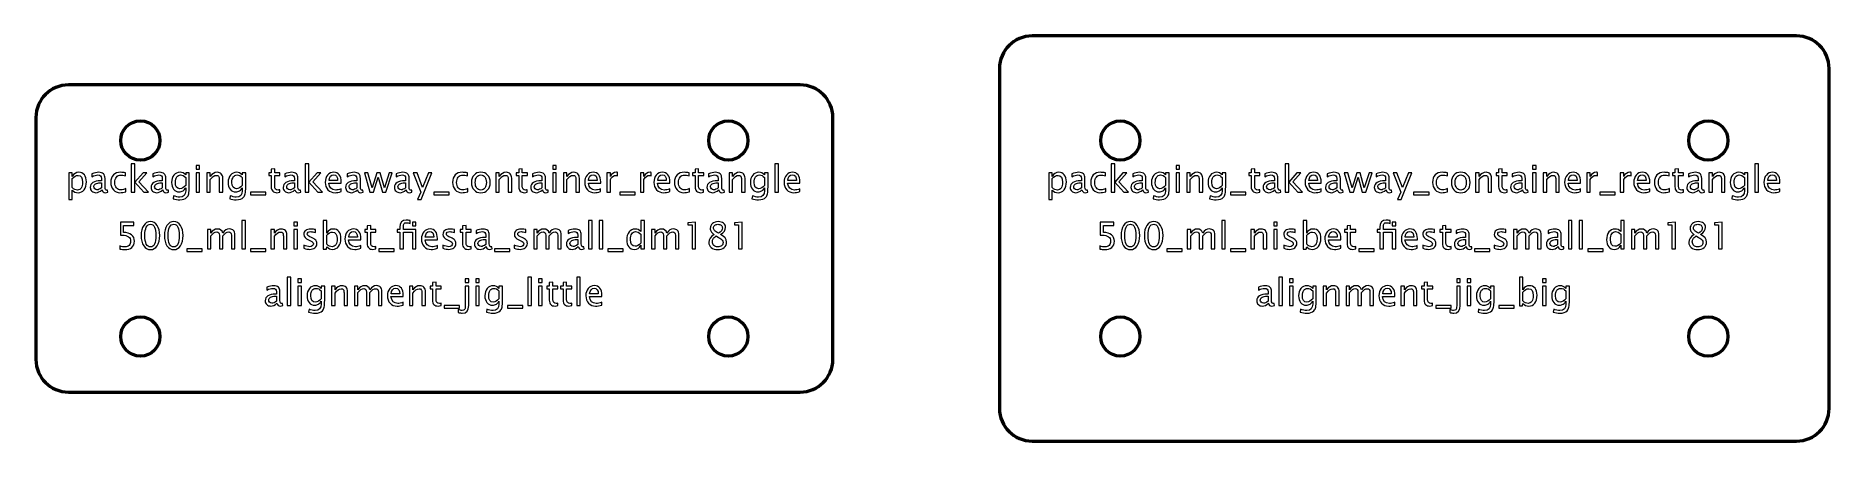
# Model space of a CAD drawing. Header units: centimetres. Extents: x -13.7 to 13.7, y -3.1 to 3.1.
import ezdxf

# ---------------------------------------------------------------- set-up
doc = ezdxf.new("R2010")
doc.units = ezdxf.units.CM
doc.header["$MEASUREMENT"] = 0
doc.layers.add('Layer 1', color=7, linetype='Continuous')

msp = doc.modelspace()

# ---------------------------------------------------------------- linework, layer by layer
at = {"layer": 'Layer 1', "lineweight": 53}
for centre in [(-12.125, 1.5), (-3.125, 1.5), (2.875, 1.5), (11.875, 1.5), (-12.125, -1.5), (-3.125, -1.5), (2.875, -1.5), (11.875, -1.5)]:
    msp.add_ellipse(centre, major_axis=(0, 0.3), ratio=1, dxfattribs=at)
for points in [[(1.025, -2.6), (1.025, -2.6), (1.025, 2.6), (1.025, 2.6), (1.025, 2.6), (1.025, 2.87614), (1.24886, 3.1), (1.525, 3.1), (1.525, 3.1), (1.525, 3.1), (13.225, 3.1), (13.225, 3.1), (13.225, 3.1), (13.50114, 3.1), (13.725, 2.87614), (13.725, 2.6), (13.725, 2.6), (13.725, 2.6), (13.725, -2.6), (13.725, -2.6), (13.725, -2.6), (13.725, -2.87614), (13.50114, -3.1), (13.225, -3.1), (13.225, -3.1), (13.225, -3.1), (1.525, -3.1), (1.525, -3.1), (1.525, -3.1), (1.24886, -3.1), (1.025, -2.87614), (1.025, -2.6)], [(-13.725, -1.85), (-13.725, -1.85), (-13.725, 1.85), (-13.725, 1.85), (-13.725, 1.85), (-13.725, 2.12614), (-13.50114, 2.35), (-13.225, 2.35), (-13.225, 2.35), (-13.225, 2.35), (-2.025, 2.35), (-2.025, 2.35), (-2.025, 2.35), (-1.74886, 2.35), (-1.525, 2.12614), (-1.525, 1.85), (-1.525, 1.85), (-1.525, 1.85), (-1.525, -1.85), (-1.525, -1.85), (-1.525, -1.85), (-1.525, -2.12614), (-1.74886, -2.35), (-2.025, -2.35), (-2.025, -2.35), (-2.025, -2.35), (-13.225, -2.35), (-13.225, -2.35), (-13.225, -2.35), (-13.50114, -2.35), (-13.725, -2.12614), (-13.725, -1.85)]]:
    msp.add_open_spline(points, degree=3, knots=[0, 0, 0, 0, 0.11111111, 0.11111111, 0.11111111, 0.11111111, 0.22222222, 0.22222222, 0.22222222, 0.22222222, 0.33333333, 0.33333333, 0.33333333, 0.33333333, 0.44444444, 0.44444444, 0.44444444, 0.44444444, 0.55555556, 0.55555556, 0.55555556, 0.55555556, 0.66666667, 0.66666667, 0.66666667, 0.66666667, 0.77777778, 0.77777778, 0.77777778, 0.77777778, 1, 1, 1, 1], dxfattribs=at)
at = {"layer": 'Layer 1', "color": 5, "lineweight": 9}
for points, knots in [([(-12.26568, 0.70733), (-12.26568, 0.70733), (-12.26568, 1.14251), (-12.26568, 1.14251), (-12.26568, 1.14251), (-12.26568, 1.14251), (-12.2115, 1.14251), (-12.2115, 1.14251), (-12.2115, 1.14251), (-12.2115, 1.14251), (-12.2115, 0.86133), (-12.2115, 0.86133), (-12.2115, 0.86133), (-12.2115, 0.86133), (-12.0845, 1.00648), (-12.0845, 1.00648), (-12.0845, 1.00648), (-12.0845, 1.00648), (-12.02598, 1.00648), (-12.02598, 1.00648), (-12.02598, 1.00648), (-12.02598, 1.00648), (-12.14734, 0.86688), (-12.14734, 0.86688), (-12.14734, 0.86688), (-12.14734, 0.86688), (-12.00059, 0.70733), (-12.00059, 0.70733), (-12.00059, 0.70733), (-12.00059, 0.70733), (-12.07039, 0.70733), (-12.07039, 0.70733), (-12.07039, 0.70733), (-12.07039, 0.70733), (-12.2115, 0.86076), (-12.2115, 0.86076), (-12.2115, 0.86076), (-12.2115, 0.86076), (-12.2115, 0.70733), (-12.2115, 0.70733), (-12.2115, 0.70733), (-12.2115, 0.70733), (-12.26568, 0.70733), (-12.26568, 0.70733)], [0, 0, 0, 0, 0.08333333, 0.08333333, 0.08333333, 0.08333333, 0.16666667, 0.16666667, 0.16666667, 0.16666667, 0.25, 0.25, 0.25, 0.25, 0.33333333, 0.33333333, 0.33333333, 0.33333333, 0.41666667, 0.41666667, 0.41666667, 0.41666667, 0.5, 0.5, 0.5, 0.5, 0.58333333, 0.58333333, 0.58333333, 0.58333333, 0.66666667, 0.66666667, 0.66666667, 0.66666667, 0.75, 0.75, 0.75, 0.75, 0.83333333, 0.83333333, 0.83333333, 0.83333333, 1, 1, 1, 1]), ([(-11.27217, 1.06123), (-11.27217, 1.06123), (-11.27217, 1.11542), (-11.27217, 1.11542), (-11.27217, 1.11542), (-11.27217, 1.11542), (-11.21799, 1.11542), (-11.21799, 1.11542), (-11.21799, 1.11542), (-11.21799, 1.11542), (-11.21799, 1.06123), (-11.21799, 1.06123), (-11.21799, 1.06123), (-11.21799, 1.06123), (-11.27217, 1.06123), (-11.27217, 1.06123)], [0, 0, 0, 0, 0.2, 0.2, 0.2, 0.2, 0.4, 0.4, 0.4, 0.4, 0.6, 0.6, 0.6, 0.6, 1, 1, 1, 1]), ([(-9.60181, 0.70733), (-9.60181, 0.70733), (-9.60181, 1.14251), (-9.60181, 1.14251), (-9.60181, 1.14251), (-9.60181, 1.14251), (-9.54763, 1.14251), (-9.54763, 1.14251), (-9.54763, 1.14251), (-9.54763, 1.14251), (-9.54763, 0.86133), (-9.54763, 0.86133), (-9.54763, 0.86133), (-9.54763, 0.86133), (-9.42063, 1.00648), (-9.42063, 1.00648), (-9.42063, 1.00648), (-9.42063, 1.00648), (-9.36211, 1.00648), (-9.36211, 1.00648), (-9.36211, 1.00648), (-9.36211, 1.00648), (-9.48347, 0.86688), (-9.48347, 0.86688), (-9.48347, 0.86688), (-9.48347, 0.86688), (-9.33672, 0.70733), (-9.33672, 0.70733), (-9.33672, 0.70733), (-9.33672, 0.70733), (-9.40652, 0.70733), (-9.40652, 0.70733), (-9.40652, 0.70733), (-9.40652, 0.70733), (-9.54763, 0.86076), (-9.54763, 0.86076), (-9.54763, 0.86076), (-9.54763, 0.86076), (-9.54763, 0.70733), (-9.54763, 0.70733), (-9.54763, 0.70733), (-9.54763, 0.70733), (-9.60181, 0.70733), (-9.60181, 0.70733)], [0, 0, 0, 0, 0.08333333, 0.08333333, 0.08333333, 0.08333333, 0.16666667, 0.16666667, 0.16666667, 0.16666667, 0.25, 0.25, 0.25, 0.25, 0.33333333, 0.33333333, 0.33333333, 0.33333333, 0.41666667, 0.41666667, 0.41666667, 0.41666667, 0.5, 0.5, 0.5, 0.5, 0.58333333, 0.58333333, 0.58333333, 0.58333333, 0.66666667, 0.66666667, 0.66666667, 0.66666667, 0.75, 0.75, 0.75, 0.75, 0.83333333, 0.83333333, 0.83333333, 0.83333333, 1, 1, 1, 1]), ([(-5.81311, 1.06123), (-5.81311, 1.06123), (-5.81311, 1.11542), (-5.81311, 1.11542), (-5.81311, 1.11542), (-5.81311, 1.11542), (-5.75893, 1.11542), (-5.75893, 1.11542), (-5.75893, 1.11542), (-5.75893, 1.11542), (-5.75893, 1.06123), (-5.75893, 1.06123), (-5.75893, 1.06123), (-5.75893, 1.06123), (-5.81311, 1.06123), (-5.81311, 1.06123)], [0, 0, 0, 0, 0.2, 0.2, 0.2, 0.2, 0.4, 0.4, 0.4, 0.4, 0.6, 0.6, 0.6, 0.6, 1, 1, 1, 1]), ([(-2.41245, 0.70733), (-2.41245, 0.70733), (-2.41245, 1.14251), (-2.41245, 1.14251), (-2.41245, 1.14251), (-2.41245, 1.14251), (-2.35827, 1.14251), (-2.35827, 1.14251), (-2.35827, 1.14251), (-2.35827, 1.14251), (-2.35827, 0.70733), (-2.35827, 0.70733), (-2.35827, 0.70733), (-2.35827, 0.70733), (-2.41245, 0.70733), (-2.41245, 0.70733)], [0, 0, 0, 0, 0.2, 0.2, 0.2, 0.2, 0.4, 0.4, 0.4, 0.4, 0.6, 0.6, 0.6, 0.6, 1, 1, 1, 1]), ([(2.73432, 0.70733), (2.73432, 0.70733), (2.73432, 1.14251), (2.73432, 1.14251), (2.73432, 1.14251), (2.73432, 1.14251), (2.7885, 1.14251), (2.7885, 1.14251), (2.7885, 1.14251), (2.7885, 1.14251), (2.7885, 0.86133), (2.7885, 0.86133), (2.7885, 0.86133), (2.7885, 0.86133), (2.9155, 1.00648), (2.9155, 1.00648), (2.9155, 1.00648), (2.9155, 1.00648), (2.97402, 1.00648), (2.97402, 1.00648), (2.97402, 1.00648), (2.97402, 1.00648), (2.85266, 0.86688), (2.85266, 0.86688), (2.85266, 0.86688), (2.85266, 0.86688), (2.99941, 0.70733), (2.99941, 0.70733), (2.99941, 0.70733), (2.99941, 0.70733), (2.92961, 0.70733), (2.92961, 0.70733), (2.92961, 0.70733), (2.92961, 0.70733), (2.7885, 0.86076), (2.7885, 0.86076), (2.7885, 0.86076), (2.7885, 0.86076), (2.7885, 0.70733), (2.7885, 0.70733), (2.7885, 0.70733), (2.7885, 0.70733), (2.73432, 0.70733), (2.73432, 0.70733)], [0, 0, 0, 0, 0.08333333, 0.08333333, 0.08333333, 0.08333333, 0.16666667, 0.16666667, 0.16666667, 0.16666667, 0.25, 0.25, 0.25, 0.25, 0.33333333, 0.33333333, 0.33333333, 0.33333333, 0.41666667, 0.41666667, 0.41666667, 0.41666667, 0.5, 0.5, 0.5, 0.5, 0.58333333, 0.58333333, 0.58333333, 0.58333333, 0.66666667, 0.66666667, 0.66666667, 0.66666667, 0.75, 0.75, 0.75, 0.75, 0.83333333, 0.83333333, 0.83333333, 0.83333333, 1, 1, 1, 1]), ([(3.72783, 1.06123), (3.72783, 1.06123), (3.72783, 1.11542), (3.72783, 1.11542), (3.72783, 1.11542), (3.72783, 1.11542), (3.78201, 1.11542), (3.78201, 1.11542), (3.78201, 1.11542), (3.78201, 1.11542), (3.78201, 1.06123), (3.78201, 1.06123), (3.78201, 1.06123), (3.78201, 1.06123), (3.72783, 1.06123), (3.72783, 1.06123)], [0, 0, 0, 0, 0.2, 0.2, 0.2, 0.2, 0.4, 0.4, 0.4, 0.4, 0.6, 0.6, 0.6, 0.6, 1, 1, 1, 1]), ([(5.39819, 0.70733), (5.39819, 0.70733), (5.39819, 1.14251), (5.39819, 1.14251), (5.39819, 1.14251), (5.39819, 1.14251), (5.45237, 1.14251), (5.45237, 1.14251), (5.45237, 1.14251), (5.45237, 1.14251), (5.45237, 0.86133), (5.45237, 0.86133), (5.45237, 0.86133), (5.45237, 0.86133), (5.57937, 1.00648), (5.57937, 1.00648), (5.57937, 1.00648), (5.57937, 1.00648), (5.63789, 1.00648), (5.63789, 1.00648), (5.63789, 1.00648), (5.63789, 1.00648), (5.51653, 0.86688), (5.51653, 0.86688), (5.51653, 0.86688), (5.51653, 0.86688), (5.66328, 0.70733), (5.66328, 0.70733), (5.66328, 0.70733), (5.66328, 0.70733), (5.59348, 0.70733), (5.59348, 0.70733), (5.59348, 0.70733), (5.59348, 0.70733), (5.45237, 0.86076), (5.45237, 0.86076), (5.45237, 0.86076), (5.45237, 0.86076), (5.45237, 0.70733), (5.45237, 0.70733), (5.45237, 0.70733), (5.45237, 0.70733), (5.39819, 0.70733), (5.39819, 0.70733)], [0, 0, 0, 0, 0.08333333, 0.08333333, 0.08333333, 0.08333333, 0.16666667, 0.16666667, 0.16666667, 0.16666667, 0.25, 0.25, 0.25, 0.25, 0.33333333, 0.33333333, 0.33333333, 0.33333333, 0.41666667, 0.41666667, 0.41666667, 0.41666667, 0.5, 0.5, 0.5, 0.5, 0.58333333, 0.58333333, 0.58333333, 0.58333333, 0.66666667, 0.66666667, 0.66666667, 0.66666667, 0.75, 0.75, 0.75, 0.75, 0.83333333, 0.83333333, 0.83333333, 0.83333333, 1, 1, 1, 1]), ([(9.18689, 1.06123), (9.18689, 1.06123), (9.18689, 1.11542), (9.18689, 1.11542), (9.18689, 1.11542), (9.18689, 1.11542), (9.24107, 1.11542), (9.24107, 1.11542), (9.24107, 1.11542), (9.24107, 1.11542), (9.24107, 1.06123), (9.24107, 1.06123), (9.24107, 1.06123), (9.24107, 1.06123), (9.18689, 1.06123), (9.18689, 1.06123)], [0, 0, 0, 0, 0.2, 0.2, 0.2, 0.2, 0.4, 0.4, 0.4, 0.4, 0.6, 0.6, 0.6, 0.6, 1, 1, 1, 1]), ([(12.58755, 0.70733), (12.58755, 0.70733), (12.58755, 1.14251), (12.58755, 1.14251), (12.58755, 1.14251), (12.58755, 1.14251), (12.64173, 1.14251), (12.64173, 1.14251), (12.64173, 1.14251), (12.64173, 1.14251), (12.64173, 0.70733), (12.64173, 0.70733), (12.64173, 0.70733), (12.64173, 0.70733), (12.58755, 0.70733), (12.58755, 0.70733)], [0, 0, 0, 0, 0.2, 0.2, 0.2, 0.2, 0.4, 0.4, 0.4, 0.4, 0.6, 0.6, 0.6, 0.6, 1, 1, 1, 1]), ([(-13.22165, 0.59839), (-13.22165, 0.59839), (-13.22165, 1.00648), (-13.22165, 1.00648), (-13.22165, 1.00648), (-13.22165, 1.00648), (-13.16747, 1.00648), (-13.16747, 1.00648), (-13.16747, 1.00648), (-13.16747, 1.00648), (-13.16747, 0.94995), (-13.16747, 0.94995), (-13.16747, 0.94995), (-13.14527, 0.99181), (-13.11187, 1.01269), (-13.06737, 1.01269), (-13.06737, 1.01269), (-13.03134, 1.01269), (-13.00303, 0.99962), (-12.98233, 0.97337), (-12.98233, 0.97337), (-12.96164, 0.94712), (-12.95129, 0.91128), (-12.95129, 0.86584), (-12.95129, 0.86584), (-12.95129, 0.81636), (-12.96305, 0.77638), (-12.98647, 0.74609), (-12.98647, 0.74609), (-13.00989, 0.7157), (-13.04075, 0.70056), (-13.07894, 0.70056), (-13.07894, 0.70056), (-13.11441, 0.70056), (-13.14395, 0.7141), (-13.16747, 0.74129), (-13.16747, 0.74129), (-13.16747, 0.74129), (-13.16747, 0.59839), (-13.16747, 0.59839), (-13.16747, 0.59839), (-13.16747, 0.59839), (-13.22165, 0.59839), (-13.22165, 0.59839)], [0, 0, 0, 0, 0.08333333, 0.08333333, 0.08333333, 0.08333333, 0.16666667, 0.16666667, 0.16666667, 0.16666667, 0.25, 0.25, 0.25, 0.25, 0.33333333, 0.33333333, 0.33333333, 0.33333333, 0.41666667, 0.41666667, 0.41666667, 0.41666667, 0.5, 0.5, 0.5, 0.5, 0.58333333, 0.58333333, 0.58333333, 0.58333333, 0.66666667, 0.66666667, 0.66666667, 0.66666667, 0.75, 0.75, 0.75, 0.75, 0.83333333, 0.83333333, 0.83333333, 0.83333333, 1, 1, 1, 1]), ([(-13.16747, 0.77864), (-13.13953, 0.75371), (-13.1129, 0.7412), (-13.0876, 0.7412), (-13.0876, 0.7412), (-13.06267, 0.7412), (-13.04338, 0.75164), (-13.02984, 0.77243), (-13.02984, 0.77243), (-13.0162, 0.79322), (-13.00942, 0.82248), (-13.00942, 0.86029), (-13.00942, 0.86029), (-13.00942, 0.93028), (-13.03257, 0.96528), (-13.07885, 0.96528), (-13.07885, 0.96528), (-13.10914, 0.96528), (-13.13868, 0.94891), (-13.16747, 0.91608), (-13.16747, 0.91608), (-13.16747, 0.91608), (-13.16747, 0.77864), (-13.16747, 0.77864)], [0, 0, 0, 0, 0.14285714, 0.14285714, 0.14285714, 0.14285714, 0.28571429, 0.28571429, 0.28571429, 0.28571429, 0.42857143, 0.42857143, 0.42857143, 0.42857143, 0.57142857, 0.57142857, 0.57142857, 0.57142857, 0.71428571, 0.71428571, 0.71428571, 0.71428571, 1, 1, 1, 1]), ([(-12.71225, 0.74543), (-12.7448, 0.71551), (-12.77612, 0.70056), (-12.80623, 0.70056), (-12.80623, 0.70056), (-12.83097, 0.70056), (-12.85157, 0.70827), (-12.86784, 0.72379), (-12.86784, 0.72379), (-12.88421, 0.73931), (-12.8924, 0.75888), (-12.8924, 0.78249), (-12.8924, 0.78249), (-12.8924, 0.81514), (-12.87866, 0.84026), (-12.85119, 0.85775), (-12.85119, 0.85775), (-12.82372, 0.87525), (-12.78431, 0.884), (-12.73294, 0.884), (-12.73294, 0.884), (-12.73294, 0.884), (-12.72024, 0.884), (-12.72024, 0.884), (-12.72024, 0.884), (-12.72024, 0.884), (-12.72024, 0.92003), (-12.72024, 0.92003), (-12.72024, 0.92003), (-12.72024, 0.95474), (-12.73831, 0.97205), (-12.77452, 0.97205), (-12.77452, 0.97205), (-12.80256, 0.97205), (-12.83323, 0.96321), (-12.86643, 0.94552), (-12.86643, 0.94552), (-12.86643, 0.94552), (-12.86643, 0.99011), (-12.86643, 0.99011), (-12.86643, 0.99011), (-12.82993, 1.00517), (-12.7955, 1.01269), (-12.76324, 1.01269), (-12.76324, 1.01269), (-12.73003, 1.01269), (-12.70547, 1.00517), (-12.68976, 0.99002), (-12.68976, 0.99002), (-12.67396, 0.97487), (-12.66606, 0.95154), (-12.66606, 0.92003), (-12.66606, 0.92003), (-12.66606, 0.92003), (-12.66606, 0.78485), (-12.66606, 0.78485), (-12.66606, 0.78485), (-12.66606, 0.7539), (-12.65656, 0.73837), (-12.63746, 0.73837), (-12.63746, 0.73837), (-12.63511, 0.73837), (-12.63163, 0.73875), (-12.62702, 0.7395), (-12.62702, 0.7395), (-12.62702, 0.7395), (-12.62316, 0.7094), (-12.62316, 0.7094), (-12.62316, 0.7094), (-12.63548, 0.70347), (-12.64903, 0.70056), (-12.66389, 0.70056), (-12.66389, 0.70056), (-12.6892, 0.70056), (-12.70529, 0.71551), (-12.71225, 0.74543)], [0, 0, 0, 0, 0.05, 0.05, 0.05, 0.05, 0.1, 0.1, 0.1, 0.1, 0.15, 0.15, 0.15, 0.15, 0.2, 0.2, 0.2, 0.2, 0.25, 0.25, 0.25, 0.25, 0.3, 0.3, 0.3, 0.3, 0.35, 0.35, 0.35, 0.35, 0.4, 0.4, 0.4, 0.4, 0.45, 0.45, 0.45, 0.45, 0.5, 0.5, 0.5, 0.5, 0.55, 0.55, 0.55, 0.55, 0.6, 0.6, 0.6, 0.6, 0.65, 0.65, 0.65, 0.65, 0.7, 0.7, 0.7, 0.7, 0.75, 0.75, 0.75, 0.75, 0.8, 0.8, 0.8, 0.8, 0.85, 0.85, 0.85, 0.85, 0.9, 0.9, 0.9, 0.9, 1, 1, 1, 1]), ([(-12.72024, 0.77497), (-12.72024, 0.77497), (-12.72024, 0.85183), (-12.72024, 0.85183), (-12.72024, 0.85183), (-12.72024, 0.85183), (-12.73765, 0.85239), (-12.73765, 0.85239), (-12.73765, 0.85239), (-12.76775, 0.85239), (-12.79202, 0.84684), (-12.81055, 0.83574), (-12.81055, 0.83574), (-12.82899, 0.82455), (-12.83821, 0.80978), (-12.83821, 0.79134), (-12.83821, 0.79134), (-12.83821, 0.77845), (-12.8336, 0.76754), (-12.82448, 0.7586), (-12.82448, 0.7586), (-12.81526, 0.74966), (-12.80406, 0.74515), (-12.7908, 0.74515), (-12.7908, 0.74515), (-12.76822, 0.74515), (-12.7447, 0.75512), (-12.72024, 0.77497)], [0, 0, 0, 0, 0.125, 0.125, 0.125, 0.125, 0.25, 0.25, 0.25, 0.25, 0.375, 0.375, 0.375, 0.375, 0.5, 0.5, 0.5, 0.5, 0.625, 0.625, 0.625, 0.625, 0.75, 0.75, 0.75, 0.75, 1, 1, 1, 1]), ([(-12.34706, 0.71636), (-12.38215, 0.70582), (-12.41244, 0.70056), (-12.43793, 0.70056), (-12.43793, 0.70056), (-12.47839, 0.70056), (-12.51188, 0.71551), (-12.5385, 0.74534), (-12.5385, 0.74534), (-12.56512, 0.77525), (-12.57848, 0.81297), (-12.57848, 0.85841), (-12.57848, 0.85841), (-12.57848, 0.90695), (-12.56531, 0.94487), (-12.53897, 0.97196), (-12.53897, 0.97196), (-12.51263, 0.99915), (-12.47585, 1.01269), (-12.42862, 1.01269), (-12.42862, 1.01269), (-12.40539, 1.01269), (-12.37923, 1.00949), (-12.35045, 1.0031), (-12.35045, 1.0031), (-12.35045, 1.0031), (-12.35045, 0.95738), (-12.35045, 0.95738), (-12.35045, 0.95738), (-12.38102, 0.96641), (-12.40595, 0.97092), (-12.42514, 0.97092), (-12.42514, 0.97092), (-12.45299, 0.97092), (-12.47528, 0.96048), (-12.49193, 0.93969), (-12.49193, 0.93969), (-12.50858, 0.9189), (-12.51696, 0.89115), (-12.51696, 0.85653), (-12.51696, 0.85653), (-12.51696, 0.82295), (-12.5083, 0.79585), (-12.49109, 0.77506), (-12.49109, 0.77506), (-12.47387, 0.75437), (-12.45139, 0.74402), (-12.42345, 0.74402), (-12.42345, 0.74402), (-12.39871, 0.74402), (-12.37331, 0.75042), (-12.34706, 0.76321), (-12.34706, 0.76321), (-12.34706, 0.76321), (-12.34706, 0.71636), (-12.34706, 0.71636)], [0, 0, 0, 0, 0.06666667, 0.06666667, 0.06666667, 0.06666667, 0.13333333, 0.13333333, 0.13333333, 0.13333333, 0.2, 0.2, 0.2, 0.2, 0.26666667, 0.26666667, 0.26666667, 0.26666667, 0.33333333, 0.33333333, 0.33333333, 0.33333333, 0.4, 0.4, 0.4, 0.4, 0.46666667, 0.46666667, 0.46666667, 0.46666667, 0.53333333, 0.53333333, 0.53333333, 0.53333333, 0.6, 0.6, 0.6, 0.6, 0.66666667, 0.66666667, 0.66666667, 0.66666667, 0.73333333, 0.73333333, 0.73333333, 0.73333333, 0.8, 0.8, 0.8, 0.8, 0.86666667, 0.86666667, 0.86666667, 0.86666667, 1, 1, 1, 1]), ([(-11.78158, 0.74543), (-11.81413, 0.71551), (-11.84545, 0.70056), (-11.87556, 0.70056), (-11.87556, 0.70056), (-11.9003, 0.70056), (-11.9209, 0.70827), (-11.93717, 0.72379), (-11.93717, 0.72379), (-11.95354, 0.73931), (-11.96173, 0.75888), (-11.96173, 0.78249), (-11.96173, 0.78249), (-11.96173, 0.81514), (-11.94799, 0.84026), (-11.92052, 0.85775), (-11.92052, 0.85775), (-11.89305, 0.87525), (-11.85364, 0.884), (-11.80227, 0.884), (-11.80227, 0.884), (-11.80227, 0.884), (-11.78957, 0.884), (-11.78957, 0.884), (-11.78957, 0.884), (-11.78957, 0.884), (-11.78957, 0.92003), (-11.78957, 0.92003), (-11.78957, 0.92003), (-11.78957, 0.95474), (-11.80764, 0.97205), (-11.84385, 0.97205), (-11.84385, 0.97205), (-11.87189, 0.97205), (-11.90256, 0.96321), (-11.93576, 0.94552), (-11.93576, 0.94552), (-11.93576, 0.94552), (-11.93576, 0.99011), (-11.93576, 0.99011), (-11.93576, 0.99011), (-11.89926, 1.00517), (-11.86483, 1.01269), (-11.83257, 1.01269), (-11.83257, 1.01269), (-11.79936, 1.01269), (-11.7748, 1.00517), (-11.75909, 0.99002), (-11.75909, 0.99002), (-11.74329, 0.97487), (-11.73539, 0.95154), (-11.73539, 0.92003), (-11.73539, 0.92003), (-11.73539, 0.92003), (-11.73539, 0.78485), (-11.73539, 0.78485), (-11.73539, 0.78485), (-11.73539, 0.7539), (-11.72589, 0.73837), (-11.70679, 0.73837), (-11.70679, 0.73837), (-11.70444, 0.73837), (-11.70096, 0.73875), (-11.69635, 0.7395), (-11.69635, 0.7395), (-11.69635, 0.7395), (-11.69249, 0.7094), (-11.69249, 0.7094), (-11.69249, 0.7094), (-11.70481, 0.70347), (-11.71836, 0.70056), (-11.73322, 0.70056), (-11.73322, 0.70056), (-11.75853, 0.70056), (-11.77462, 0.71551), (-11.78158, 0.74543)], [0, 0, 0, 0, 0.05, 0.05, 0.05, 0.05, 0.1, 0.1, 0.1, 0.1, 0.15, 0.15, 0.15, 0.15, 0.2, 0.2, 0.2, 0.2, 0.25, 0.25, 0.25, 0.25, 0.3, 0.3, 0.3, 0.3, 0.35, 0.35, 0.35, 0.35, 0.4, 0.4, 0.4, 0.4, 0.45, 0.45, 0.45, 0.45, 0.5, 0.5, 0.5, 0.5, 0.55, 0.55, 0.55, 0.55, 0.6, 0.6, 0.6, 0.6, 0.65, 0.65, 0.65, 0.65, 0.7, 0.7, 0.7, 0.7, 0.75, 0.75, 0.75, 0.75, 0.8, 0.8, 0.8, 0.8, 0.85, 0.85, 0.85, 0.85, 0.9, 0.9, 0.9, 0.9, 1, 1, 1, 1]), ([(-11.78957, 0.77497), (-11.78957, 0.77497), (-11.78957, 0.85183), (-11.78957, 0.85183), (-11.78957, 0.85183), (-11.78957, 0.85183), (-11.80698, 0.85239), (-11.80698, 0.85239), (-11.80698, 0.85239), (-11.83708, 0.85239), (-11.86135, 0.84684), (-11.87988, 0.83574), (-11.87988, 0.83574), (-11.89832, 0.82455), (-11.90754, 0.80978), (-11.90754, 0.79134), (-11.90754, 0.79134), (-11.90754, 0.77845), (-11.90293, 0.76754), (-11.89381, 0.7586), (-11.89381, 0.7586), (-11.88459, 0.74966), (-11.87339, 0.74515), (-11.86013, 0.74515), (-11.86013, 0.74515), (-11.83755, 0.74515), (-11.81403, 0.75512), (-11.78957, 0.77497)], [0, 0, 0, 0, 0.125, 0.125, 0.125, 0.125, 0.25, 0.25, 0.25, 0.25, 0.375, 0.375, 0.375, 0.375, 0.5, 0.5, 0.5, 0.5, 0.625, 0.625, 0.625, 0.625, 0.75, 0.75, 0.75, 0.75, 1, 1, 1, 1]), ([(-11.62297, 0.60799), (-11.62297, 0.60799), (-11.61658, 0.65484), (-11.61658, 0.65484), (-11.61658, 0.65484), (-11.58516, 0.64016), (-11.55402, 0.63282), (-11.52326, 0.63282), (-11.52326, 0.63282), (-11.4622, 0.63282), (-11.43163, 0.66519), (-11.43163, 0.72981), (-11.43163, 0.72981), (-11.43163, 0.72981), (-11.43163, 0.77685), (-11.43163, 0.77685), (-11.43163, 0.77685), (-11.44104, 0.757), (-11.4544, 0.74167), (-11.4718, 0.73066), (-11.4718, 0.73066), (-11.4892, 0.71965), (-11.50858, 0.7141), (-11.52994, 0.7141), (-11.52994, 0.7141), (-11.56615, 0.7141), (-11.59485, 0.72709), (-11.61601, 0.75305), (-11.61601, 0.75305), (-11.63718, 0.77901), (-11.64781, 0.8142), (-11.64781, 0.8586), (-11.64781, 0.8586), (-11.64781, 0.90404), (-11.63577, 0.9411), (-11.61169, 0.96979), (-11.61169, 0.96979), (-11.58751, 0.99839), (-11.55637, 1.01269), (-11.51808, 1.01269), (-11.51808, 1.01269), (-11.48459, 1.01269), (-11.45571, 0.99915), (-11.43163, 0.97196), (-11.43163, 0.97196), (-11.43163, 0.97196), (-11.43163, 1.00648), (-11.43163, 1.00648), (-11.43163, 1.00648), (-11.43163, 1.00648), (-11.37744, 1.00648), (-11.37744, 1.00648), (-11.37744, 1.00648), (-11.37744, 1.00648), (-11.37744, 0.78899), (-11.37744, 0.78899), (-11.37744, 0.78899), (-11.37744, 0.74223), (-11.37989, 0.70761), (-11.38478, 0.68513), (-11.38478, 0.68513), (-11.38958, 0.66265), (-11.3988, 0.64421), (-11.41216, 0.62991), (-11.41216, 0.62991), (-11.43586, 0.60479), (-11.47293, 0.59218), (-11.52326, 0.59218), (-11.52326, 0.59218), (-11.55778, 0.59218), (-11.59099, 0.59745), (-11.62297, 0.60799)], [0, 0, 0, 0, 0.05263158, 0.05263158, 0.05263158, 0.05263158, 0.10526316, 0.10526316, 0.10526316, 0.10526316, 0.15789474, 0.15789474, 0.15789474, 0.15789474, 0.21052632, 0.21052632, 0.21052632, 0.21052632, 0.26315789, 0.26315789, 0.26315789, 0.26315789, 0.31578947, 0.31578947, 0.31578947, 0.31578947, 0.36842105, 0.36842105, 0.36842105, 0.36842105, 0.42105263, 0.42105263, 0.42105263, 0.42105263, 0.47368421, 0.47368421, 0.47368421, 0.47368421, 0.52631579, 0.52631579, 0.52631579, 0.52631579, 0.57894737, 0.57894737, 0.57894737, 0.57894737, 0.63157895, 0.63157895, 0.63157895, 0.63157895, 0.68421053, 0.68421053, 0.68421053, 0.68421053, 0.73684211, 0.73684211, 0.73684211, 0.73684211, 0.78947368, 0.78947368, 0.78947368, 0.78947368, 0.84210526, 0.84210526, 0.84210526, 0.84210526, 0.89473684, 0.89473684, 0.89473684, 0.89473684, 1, 1, 1, 1]), ([(-11.43163, 0.81081), (-11.43163, 0.81081), (-11.43163, 0.93489), (-11.43163, 0.93489), (-11.43163, 0.93489), (-11.45552, 0.95963), (-11.48158, 0.97205), (-11.50971, 0.97205), (-11.50971, 0.97205), (-11.53473, 0.97205), (-11.5543, 0.96208), (-11.56841, 0.94204), (-11.56841, 0.94204), (-11.58262, 0.9221), (-11.58967, 0.89435), (-11.58967, 0.85898), (-11.58967, 0.85898), (-11.58967, 0.79397), (-11.56662, 0.76152), (-11.52043, 0.76152), (-11.52043, 0.76152), (-11.48901, 0.76152), (-11.45938, 0.77798), (-11.43163, 0.81081)], [0, 0, 0, 0, 0.14285714, 0.14285714, 0.14285714, 0.14285714, 0.28571429, 0.28571429, 0.28571429, 0.28571429, 0.42857143, 0.42857143, 0.42857143, 0.42857143, 0.57142857, 0.57142857, 0.57142857, 0.57142857, 0.71428571, 0.71428571, 0.71428571, 0.71428571, 1, 1, 1, 1]), ([(-11.27217, 0.70733), (-11.27217, 0.70733), (-11.27217, 1.00648), (-11.27217, 1.00648), (-11.27217, 1.00648), (-11.27217, 1.00648), (-11.21799, 1.00648), (-11.21799, 1.00648), (-11.21799, 1.00648), (-11.21799, 1.00648), (-11.21799, 0.70733), (-11.21799, 0.70733), (-11.21799, 0.70733), (-11.21799, 0.70733), (-11.27217, 0.70733), (-11.27217, 0.70733)], [0, 0, 0, 0, 0.2, 0.2, 0.2, 0.2, 0.4, 0.4, 0.4, 0.4, 0.6, 0.6, 0.6, 0.6, 1, 1, 1, 1]), ([(-11.10905, 0.70733), (-11.10905, 0.70733), (-11.10905, 1.00648), (-11.10905, 1.00648), (-11.10905, 1.00648), (-11.10905, 1.00648), (-11.05487, 1.00648), (-11.05487, 1.00648), (-11.05487, 1.00648), (-11.05487, 1.00648), (-11.05487, 0.94995), (-11.05487, 0.94995), (-11.05487, 0.94995), (-11.02618, 0.99181), (-10.99099, 1.01269), (-10.94941, 1.01269), (-10.94941, 1.01269), (-10.92326, 1.01269), (-10.90247, 1.00451), (-10.88713, 0.98804), (-10.88713, 0.98804), (-10.8718, 0.97168), (-10.86409, 0.94957), (-10.86409, 0.92191), (-10.86409, 0.92191), (-10.86409, 0.92191), (-10.86409, 0.70733), (-10.86409, 0.70733), (-10.86409, 0.70733), (-10.86409, 0.70733), (-10.91827, 0.70733), (-10.91827, 0.70733), (-10.91827, 0.70733), (-10.91827, 0.70733), (-10.91827, 0.90423), (-10.91827, 0.90423), (-10.91827, 0.90423), (-10.91827, 0.92643), (-10.92157, 0.94223), (-10.92806, 0.95164), (-10.92806, 0.95164), (-10.93464, 0.96114), (-10.94546, 0.96584), (-10.96061, 0.96584), (-10.96061, 0.96584), (-10.99391, 0.96584), (-11.02533, 0.94411), (-11.05487, 0.90065), (-11.05487, 0.90065), (-11.05487, 0.90065), (-11.05487, 0.70733), (-11.05487, 0.70733), (-11.05487, 0.70733), (-11.05487, 0.70733), (-11.10905, 0.70733), (-11.10905, 0.70733)], [0, 0, 0, 0, 0.06666667, 0.06666667, 0.06666667, 0.06666667, 0.13333333, 0.13333333, 0.13333333, 0.13333333, 0.2, 0.2, 0.2, 0.2, 0.26666667, 0.26666667, 0.26666667, 0.26666667, 0.33333333, 0.33333333, 0.33333333, 0.33333333, 0.4, 0.4, 0.4, 0.4, 0.46666667, 0.46666667, 0.46666667, 0.46666667, 0.53333333, 0.53333333, 0.53333333, 0.53333333, 0.6, 0.6, 0.6, 0.6, 0.66666667, 0.66666667, 0.66666667, 0.66666667, 0.73333333, 0.73333333, 0.73333333, 0.73333333, 0.8, 0.8, 0.8, 0.8, 0.86666667, 0.86666667, 0.86666667, 0.86666667, 1, 1, 1, 1]), ([(-10.75759, 0.60799), (-10.75759, 0.60799), (-10.7512, 0.65484), (-10.7512, 0.65484), (-10.7512, 0.65484), (-10.71978, 0.64016), (-10.68864, 0.63282), (-10.65788, 0.63282), (-10.65788, 0.63282), (-10.59682, 0.63282), (-10.56625, 0.66519), (-10.56625, 0.72981), (-10.56625, 0.72981), (-10.56625, 0.72981), (-10.56625, 0.77685), (-10.56625, 0.77685), (-10.56625, 0.77685), (-10.57566, 0.757), (-10.58902, 0.74167), (-10.60642, 0.73066), (-10.60642, 0.73066), (-10.62382, 0.71965), (-10.6432, 0.7141), (-10.66456, 0.7141), (-10.66456, 0.7141), (-10.70077, 0.7141), (-10.72947, 0.72709), (-10.75063, 0.75305), (-10.75063, 0.75305), (-10.7718, 0.77901), (-10.78243, 0.8142), (-10.78243, 0.8586), (-10.78243, 0.8586), (-10.78243, 0.90404), (-10.77039, 0.9411), (-10.74631, 0.96979), (-10.74631, 0.96979), (-10.72213, 0.99839), (-10.69099, 1.01269), (-10.6527, 1.01269), (-10.6527, 1.01269), (-10.61921, 1.01269), (-10.59033, 0.99915), (-10.56625, 0.97196), (-10.56625, 0.97196), (-10.56625, 0.97196), (-10.56625, 1.00648), (-10.56625, 1.00648), (-10.56625, 1.00648), (-10.56625, 1.00648), (-10.51206, 1.00648), (-10.51206, 1.00648), (-10.51206, 1.00648), (-10.51206, 1.00648), (-10.51206, 0.78899), (-10.51206, 0.78899), (-10.51206, 0.78899), (-10.51206, 0.74223), (-10.51451, 0.70761), (-10.5194, 0.68513), (-10.5194, 0.68513), (-10.5242, 0.66265), (-10.53342, 0.64421), (-10.54678, 0.62991), (-10.54678, 0.62991), (-10.57048, 0.60479), (-10.60755, 0.59218), (-10.65788, 0.59218), (-10.65788, 0.59218), (-10.6924, 0.59218), (-10.72561, 0.59745), (-10.75759, 0.60799)], [0, 0, 0, 0, 0.05263158, 0.05263158, 0.05263158, 0.05263158, 0.10526316, 0.10526316, 0.10526316, 0.10526316, 0.15789474, 0.15789474, 0.15789474, 0.15789474, 0.21052632, 0.21052632, 0.21052632, 0.21052632, 0.26315789, 0.26315789, 0.26315789, 0.26315789, 0.31578947, 0.31578947, 0.31578947, 0.31578947, 0.36842105, 0.36842105, 0.36842105, 0.36842105, 0.42105263, 0.42105263, 0.42105263, 0.42105263, 0.47368421, 0.47368421, 0.47368421, 0.47368421, 0.52631579, 0.52631579, 0.52631579, 0.52631579, 0.57894737, 0.57894737, 0.57894737, 0.57894737, 0.63157895, 0.63157895, 0.63157895, 0.63157895, 0.68421053, 0.68421053, 0.68421053, 0.68421053, 0.73684211, 0.73684211, 0.73684211, 0.73684211, 0.78947368, 0.78947368, 0.78947368, 0.78947368, 0.84210526, 0.84210526, 0.84210526, 0.84210526, 0.89473684, 0.89473684, 0.89473684, 0.89473684, 1, 1, 1, 1]), ([(-10.56625, 0.81081), (-10.56625, 0.81081), (-10.56625, 0.93489), (-10.56625, 0.93489), (-10.56625, 0.93489), (-10.59014, 0.95963), (-10.6162, 0.97205), (-10.64433, 0.97205), (-10.64433, 0.97205), (-10.66935, 0.97205), (-10.68892, 0.96208), (-10.70303, 0.94204), (-10.70303, 0.94204), (-10.71724, 0.9221), (-10.72429, 0.89435), (-10.72429, 0.85898), (-10.72429, 0.85898), (-10.72429, 0.79397), (-10.70124, 0.76152), (-10.65505, 0.76152), (-10.65505, 0.76152), (-10.62363, 0.76152), (-10.594, 0.77798), (-10.56625, 0.81081)], [0, 0, 0, 0, 0.14285714, 0.14285714, 0.14285714, 0.14285714, 0.28571429, 0.28571429, 0.28571429, 0.28571429, 0.42857143, 0.42857143, 0.42857143, 0.42857143, 0.57142857, 0.57142857, 0.57142857, 0.57142857, 0.71428571, 0.71428571, 0.71428571, 0.71428571, 1, 1, 1, 1]), ([(-9.9908, 0.70742), (-10.00755, 0.70281), (-10.02213, 0.70056), (-10.03445, 0.70056), (-10.03445, 0.70056), (-10.06211, 0.70056), (-10.08365, 0.70846), (-10.09908, 0.72426), (-10.09908, 0.72426), (-10.1146, 0.74007), (-10.12232, 0.76199), (-10.12232, 0.79011), (-10.12232, 0.79011), (-10.12232, 0.79011), (-10.12232, 0.96584), (-10.12232, 0.96584), (-10.12232, 0.96584), (-10.12232, 0.96584), (-10.15976, 0.96584), (-10.15976, 0.96584), (-10.15976, 0.96584), (-10.15976, 0.96584), (-10.15976, 1.00648), (-10.15976, 1.00648), (-10.15976, 1.00648), (-10.15976, 1.00648), (-10.12232, 1.00648), (-10.12232, 1.00648), (-10.12232, 1.00648), (-10.12232, 1.00648), (-10.12232, 1.06058), (-10.12232, 1.06058), (-10.12232, 1.06058), (-10.12232, 1.06058), (-10.06813, 1.06575), (-10.06813, 1.06575), (-10.06813, 1.06575), (-10.06813, 1.06575), (-10.06813, 1.00648), (-10.06813, 1.00648), (-10.06813, 1.00648), (-10.06813, 1.00648), (-9.98967, 1.00648), (-9.98967, 1.00648), (-9.98967, 1.00648), (-9.98967, 1.00648), (-9.98967, 0.96584), (-9.98967, 0.96584), (-9.98967, 0.96584), (-9.98967, 0.96584), (-10.06813, 0.96584), (-10.06813, 0.96584), (-10.06813, 0.96584), (-10.06813, 0.96584), (-10.06813, 0.7999), (-10.06813, 0.7999), (-10.06813, 0.7999), (-10.06813, 0.76076), (-10.0511, 0.7412), (-10.01714, 0.7412), (-10.01714, 0.7412), (-10.0099, 0.7412), (-10.00115, 0.74242), (-9.9908, 0.74477), (-9.9908, 0.74477), (-9.9908, 0.74477), (-9.9908, 0.70742), (-9.9908, 0.70742)], [0, 0, 0, 0, 0.05555556, 0.05555556, 0.05555556, 0.05555556, 0.11111111, 0.11111111, 0.11111111, 0.11111111, 0.16666667, 0.16666667, 0.16666667, 0.16666667, 0.22222222, 0.22222222, 0.22222222, 0.22222222, 0.27777778, 0.27777778, 0.27777778, 0.27777778, 0.33333333, 0.33333333, 0.33333333, 0.33333333, 0.38888889, 0.38888889, 0.38888889, 0.38888889, 0.44444444, 0.44444444, 0.44444444, 0.44444444, 0.5, 0.5, 0.5, 0.5, 0.55555556, 0.55555556, 0.55555556, 0.55555556, 0.61111111, 0.61111111, 0.61111111, 0.61111111, 0.66666667, 0.66666667, 0.66666667, 0.66666667, 0.72222222, 0.72222222, 0.72222222, 0.72222222, 0.77777778, 0.77777778, 0.77777778, 0.77777778, 0.83333333, 0.83333333, 0.83333333, 0.83333333, 0.88888889, 0.88888889, 0.88888889, 0.88888889, 1, 1, 1, 1]), ([(-9.75929, 0.74543), (-9.79184, 0.71551), (-9.82316, 0.70056), (-9.85327, 0.70056), (-9.85327, 0.70056), (-9.87801, 0.70056), (-9.89861, 0.70827), (-9.91488, 0.72379), (-9.91488, 0.72379), (-9.93125, 0.73931), (-9.93944, 0.75888), (-9.93944, 0.78249), (-9.93944, 0.78249), (-9.93944, 0.81514), (-9.9257, 0.84026), (-9.89823, 0.85775), (-9.89823, 0.85775), (-9.87076, 0.87525), (-9.83135, 0.884), (-9.77998, 0.884), (-9.77998, 0.884), (-9.77998, 0.884), (-9.76728, 0.884), (-9.76728, 0.884), (-9.76728, 0.884), (-9.76728, 0.884), (-9.76728, 0.92003), (-9.76728, 0.92003), (-9.76728, 0.92003), (-9.76728, 0.95474), (-9.78535, 0.97205), (-9.82156, 0.97205), (-9.82156, 0.97205), (-9.8496, 0.97205), (-9.88027, 0.96321), (-9.91347, 0.94552), (-9.91347, 0.94552), (-9.91347, 0.94552), (-9.91347, 0.99011), (-9.91347, 0.99011), (-9.91347, 0.99011), (-9.87697, 1.00517), (-9.84254, 1.01269), (-9.81028, 1.01269), (-9.81028, 1.01269), (-9.77707, 1.01269), (-9.75251, 1.00517), (-9.7368, 0.99002), (-9.7368, 0.99002), (-9.721, 0.97487), (-9.7131, 0.95154), (-9.7131, 0.92003), (-9.7131, 0.92003), (-9.7131, 0.92003), (-9.7131, 0.78485), (-9.7131, 0.78485), (-9.7131, 0.78485), (-9.7131, 0.7539), (-9.7036, 0.73837), (-9.6845, 0.73837), (-9.6845, 0.73837), (-9.68215, 0.73837), (-9.67867, 0.73875), (-9.67406, 0.7395), (-9.67406, 0.7395), (-9.67406, 0.7395), (-9.6702, 0.7094), (-9.6702, 0.7094), (-9.6702, 0.7094), (-9.68252, 0.70347), (-9.69607, 0.70056), (-9.71093, 0.70056), (-9.71093, 0.70056), (-9.73624, 0.70056), (-9.75233, 0.71551), (-9.75929, 0.74543)], [0, 0, 0, 0, 0.05, 0.05, 0.05, 0.05, 0.1, 0.1, 0.1, 0.1, 0.15, 0.15, 0.15, 0.15, 0.2, 0.2, 0.2, 0.2, 0.25, 0.25, 0.25, 0.25, 0.3, 0.3, 0.3, 0.3, 0.35, 0.35, 0.35, 0.35, 0.4, 0.4, 0.4, 0.4, 0.45, 0.45, 0.45, 0.45, 0.5, 0.5, 0.5, 0.5, 0.55, 0.55, 0.55, 0.55, 0.6, 0.6, 0.6, 0.6, 0.65, 0.65, 0.65, 0.65, 0.7, 0.7, 0.7, 0.7, 0.75, 0.75, 0.75, 0.75, 0.8, 0.8, 0.8, 0.8, 0.85, 0.85, 0.85, 0.85, 0.9, 0.9, 0.9, 0.9, 1, 1, 1, 1]), ([(-9.76728, 0.77497), (-9.76728, 0.77497), (-9.76728, 0.85183), (-9.76728, 0.85183), (-9.76728, 0.85183), (-9.76728, 0.85183), (-9.78469, 0.85239), (-9.78469, 0.85239), (-9.78469, 0.85239), (-9.81479, 0.85239), (-9.83906, 0.84684), (-9.85759, 0.83574), (-9.85759, 0.83574), (-9.87603, 0.82455), (-9.88525, 0.80978), (-9.88525, 0.79134), (-9.88525, 0.79134), (-9.88525, 0.77845), (-9.88064, 0.76754), (-9.87152, 0.7586), (-9.87152, 0.7586), (-9.8623, 0.74966), (-9.8511, 0.74515), (-9.83784, 0.74515), (-9.83784, 0.74515), (-9.81526, 0.74515), (-9.79174, 0.75512), (-9.76728, 0.77497)], [0, 0, 0, 0, 0.125, 0.125, 0.125, 0.125, 0.25, 0.25, 0.25, 0.25, 0.375, 0.375, 0.375, 0.375, 0.5, 0.5, 0.5, 0.5, 0.625, 0.625, 0.625, 0.625, 0.75, 0.75, 0.75, 0.75, 1, 1, 1, 1]), ([(-9.05233, 0.71693), (-9.08873, 0.70601), (-9.11987, 0.70056), (-9.14584, 0.70056), (-9.14584, 0.70056), (-9.19014, 0.70056), (-9.22617, 0.71523), (-9.25393, 0.74449), (-9.25393, 0.74449), (-9.28168, 0.77375), (-9.2956, 0.81166), (-9.2956, 0.85832), (-9.2956, 0.85832), (-9.2956, 0.90357), (-9.28337, 0.94073), (-9.25882, 0.96979), (-9.25882, 0.96979), (-9.23426, 0.99877), (-9.20284, 1.01326), (-9.16456, 1.01326), (-9.16456, 1.01326), (-9.12834, 1.01326), (-9.1003, 1.00037), (-9.08055, 0.97459), (-9.08055, 0.97459), (-9.06079, 0.94882), (-9.05092, 0.91232), (-9.05092, 0.865), (-9.05092, 0.865), (-9.05092, 0.865), (-9.0512, 0.84844), (-9.0512, 0.84844), (-9.0512, 0.84844), (-9.0512, 0.84844), (-9.24029, 0.84844), (-9.24029, 0.84844), (-9.24029, 0.84844), (-9.23238, 0.77694), (-9.19748, 0.7412), (-9.13568, 0.7412), (-9.13568, 0.7412), (-9.113, 0.7412), (-9.08525, 0.74759), (-9.05233, 0.76039), (-9.05233, 0.76039), (-9.05233, 0.76039), (-9.05233, 0.71693), (-9.05233, 0.71693)], [0, 0, 0, 0, 0.07692308, 0.07692308, 0.07692308, 0.07692308, 0.15384615, 0.15384615, 0.15384615, 0.15384615, 0.23076923, 0.23076923, 0.23076923, 0.23076923, 0.30769231, 0.30769231, 0.30769231, 0.30769231, 0.38461538, 0.38461538, 0.38461538, 0.38461538, 0.46153846, 0.46153846, 0.46153846, 0.46153846, 0.53846154, 0.53846154, 0.53846154, 0.53846154, 0.61538462, 0.61538462, 0.61538462, 0.61538462, 0.69230769, 0.69230769, 0.69230769, 0.69230769, 0.76923077, 0.76923077, 0.76923077, 0.76923077, 0.84615385, 0.84615385, 0.84615385, 0.84615385, 1, 1, 1, 1]), ([(-9.23746, 0.88908), (-9.23746, 0.88908), (-9.10538, 0.88908), (-9.10538, 0.88908), (-9.10538, 0.88908), (-9.10538, 0.94477), (-9.12617, 0.97262), (-9.16766, 0.97262), (-9.16766, 0.97262), (-9.20943, 0.97262), (-9.23267, 0.94477), (-9.23746, 0.88908)], [0, 0, 0, 0, 0.25, 0.25, 0.25, 0.25, 0.5, 0.5, 0.5, 0.5, 1, 1, 1, 1]), ([(-8.80322, 0.74543), (-8.83577, 0.71551), (-8.86709, 0.70056), (-8.8972, 0.70056), (-8.8972, 0.70056), (-8.92194, 0.70056), (-8.94254, 0.70827), (-8.95881, 0.72379), (-8.95881, 0.72379), (-8.97518, 0.73931), (-8.98337, 0.75888), (-8.98337, 0.78249), (-8.98337, 0.78249), (-8.98337, 0.81514), (-8.96963, 0.84026), (-8.94216, 0.85775), (-8.94216, 0.85775), (-8.91469, 0.87525), (-8.87528, 0.884), (-8.82391, 0.884), (-8.82391, 0.884), (-8.82391, 0.884), (-8.81121, 0.884), (-8.81121, 0.884), (-8.81121, 0.884), (-8.81121, 0.884), (-8.81121, 0.92003), (-8.81121, 0.92003), (-8.81121, 0.92003), (-8.81121, 0.95474), (-8.82928, 0.97205), (-8.86549, 0.97205), (-8.86549, 0.97205), (-8.89353, 0.97205), (-8.9242, 0.96321), (-8.9574, 0.94552), (-8.9574, 0.94552), (-8.9574, 0.94552), (-8.9574, 0.99011), (-8.9574, 0.99011), (-8.9574, 0.99011), (-8.9209, 1.00517), (-8.88647, 1.01269), (-8.85421, 1.01269), (-8.85421, 1.01269), (-8.821, 1.01269), (-8.79644, 1.00517), (-8.78073, 0.99002), (-8.78073, 0.99002), (-8.76493, 0.97487), (-8.75703, 0.95154), (-8.75703, 0.92003), (-8.75703, 0.92003), (-8.75703, 0.92003), (-8.75703, 0.78485), (-8.75703, 0.78485), (-8.75703, 0.78485), (-8.75703, 0.7539), (-8.74753, 0.73837), (-8.72843, 0.73837), (-8.72843, 0.73837), (-8.72608, 0.73837), (-8.7226, 0.73875), (-8.71799, 0.7395), (-8.71799, 0.7395), (-8.71799, 0.7395), (-8.71413, 0.7094), (-8.71413, 0.7094), (-8.71413, 0.7094), (-8.72645, 0.70347), (-8.74, 0.70056), (-8.75486, 0.70056), (-8.75486, 0.70056), (-8.78017, 0.70056), (-8.79626, 0.71551), (-8.80322, 0.74543)], [0, 0, 0, 0, 0.05, 0.05, 0.05, 0.05, 0.1, 0.1, 0.1, 0.1, 0.15, 0.15, 0.15, 0.15, 0.2, 0.2, 0.2, 0.2, 0.25, 0.25, 0.25, 0.25, 0.3, 0.3, 0.3, 0.3, 0.35, 0.35, 0.35, 0.35, 0.4, 0.4, 0.4, 0.4, 0.45, 0.45, 0.45, 0.45, 0.5, 0.5, 0.5, 0.5, 0.55, 0.55, 0.55, 0.55, 0.6, 0.6, 0.6, 0.6, 0.65, 0.65, 0.65, 0.65, 0.7, 0.7, 0.7, 0.7, 0.75, 0.75, 0.75, 0.75, 0.8, 0.8, 0.8, 0.8, 0.85, 0.85, 0.85, 0.85, 0.9, 0.9, 0.9, 0.9, 1, 1, 1, 1]), ([(-8.81121, 0.77497), (-8.81121, 0.77497), (-8.81121, 0.85183), (-8.81121, 0.85183), (-8.81121, 0.85183), (-8.81121, 0.85183), (-8.82862, 0.85239), (-8.82862, 0.85239), (-8.82862, 0.85239), (-8.85872, 0.85239), (-8.88299, 0.84684), (-8.90152, 0.83574), (-8.90152, 0.83574), (-8.91996, 0.82455), (-8.92918, 0.80978), (-8.92918, 0.79134), (-8.92918, 0.79134), (-8.92918, 0.77845), (-8.92457, 0.76754), (-8.91545, 0.7586), (-8.91545, 0.7586), (-8.90623, 0.74966), (-8.89503, 0.74515), (-8.88177, 0.74515), (-8.88177, 0.74515), (-8.85919, 0.74515), (-8.83567, 0.75512), (-8.81121, 0.77497)], [0, 0, 0, 0, 0.125, 0.125, 0.125, 0.125, 0.25, 0.25, 0.25, 0.25, 0.375, 0.375, 0.375, 0.375, 0.5, 0.5, 0.5, 0.5, 0.625, 0.625, 0.625, 0.625, 0.75, 0.75, 0.75, 0.75, 1, 1, 1, 1]), ([(-8.61075, 0.70733), (-8.61075, 0.70733), (-8.69654, 1.00648), (-8.69654, 1.00648), (-8.69654, 1.00648), (-8.69654, 1.00648), (-8.64367, 1.00648), (-8.64367, 1.00648), (-8.64367, 1.00648), (-8.64367, 1.00648), (-8.57792, 0.77422), (-8.57792, 0.77422), (-8.57792, 0.77422), (-8.57792, 0.77422), (-8.50699, 1.00648), (-8.50699, 1.00648), (-8.50699, 1.00648), (-8.50699, 1.00648), (-8.4528, 1.00648), (-8.4528, 1.00648), (-8.4528, 1.00648), (-8.4528, 1.00648), (-8.39043, 0.77459), (-8.39043, 0.77459), (-8.39043, 0.77459), (-8.39043, 0.77459), (-8.31498, 1.00648), (-8.31498, 1.00648), (-8.31498, 1.00648), (-8.31498, 1.00648), (-8.2687, 1.00648), (-8.2687, 1.00648), (-8.2687, 1.00648), (-8.2687, 1.00648), (-8.36635, 0.70733), (-8.36635, 0.70733), (-8.36635, 0.70733), (-8.36635, 0.70733), (-8.42053, 0.70733), (-8.42053, 0.70733), (-8.42053, 0.70733), (-8.42053, 0.70733), (-8.48469, 0.94063), (-8.48469, 0.94063), (-8.48469, 0.94063), (-8.48469, 0.94063), (-8.55656, 0.70733), (-8.55656, 0.70733), (-8.55656, 0.70733), (-8.55656, 0.70733), (-8.61075, 0.70733), (-8.61075, 0.70733)], [0, 0, 0, 0, 0.07142857, 0.07142857, 0.07142857, 0.07142857, 0.14285714, 0.14285714, 0.14285714, 0.14285714, 0.21428571, 0.21428571, 0.21428571, 0.21428571, 0.28571429, 0.28571429, 0.28571429, 0.28571429, 0.35714286, 0.35714286, 0.35714286, 0.35714286, 0.42857143, 0.42857143, 0.42857143, 0.42857143, 0.5, 0.5, 0.5, 0.5, 0.57142857, 0.57142857, 0.57142857, 0.57142857, 0.64285714, 0.64285714, 0.64285714, 0.64285714, 0.71428571, 0.71428571, 0.71428571, 0.71428571, 0.78571429, 0.78571429, 0.78571429, 0.78571429, 0.85714286, 0.85714286, 0.85714286, 0.85714286, 1, 1, 1, 1]), ([(-8.05666, 0.74543), (-8.08921, 0.71551), (-8.12053, 0.70056), (-8.15064, 0.70056), (-8.15064, 0.70056), (-8.17538, 0.70056), (-8.19598, 0.70827), (-8.21225, 0.72379), (-8.21225, 0.72379), (-8.22862, 0.73931), (-8.23681, 0.75888), (-8.23681, 0.78249), (-8.23681, 0.78249), (-8.23681, 0.81514), (-8.22307, 0.84026), (-8.1956, 0.85775), (-8.1956, 0.85775), (-8.16813, 0.87525), (-8.12872, 0.884), (-8.07735, 0.884), (-8.07735, 0.884), (-8.07735, 0.884), (-8.06465, 0.884), (-8.06465, 0.884), (-8.06465, 0.884), (-8.06465, 0.884), (-8.06465, 0.92003), (-8.06465, 0.92003), (-8.06465, 0.92003), (-8.06465, 0.95474), (-8.08272, 0.97205), (-8.11893, 0.97205), (-8.11893, 0.97205), (-8.14697, 0.97205), (-8.17764, 0.96321), (-8.21084, 0.94552), (-8.21084, 0.94552), (-8.21084, 0.94552), (-8.21084, 0.99011), (-8.21084, 0.99011), (-8.21084, 0.99011), (-8.17434, 1.00517), (-8.13991, 1.01269), (-8.10765, 1.01269), (-8.10765, 1.01269), (-8.07444, 1.01269), (-8.04988, 1.00517), (-8.03417, 0.99002), (-8.03417, 0.99002), (-8.01837, 0.97487), (-8.01047, 0.95154), (-8.01047, 0.92003), (-8.01047, 0.92003), (-8.01047, 0.92003), (-8.01047, 0.78485), (-8.01047, 0.78485), (-8.01047, 0.78485), (-8.01047, 0.7539), (-8.00097, 0.73837), (-7.98187, 0.73837), (-7.98187, 0.73837), (-7.97952, 0.73837), (-7.97604, 0.73875), (-7.97143, 0.7395), (-7.97143, 0.7395), (-7.97143, 0.7395), (-7.96757, 0.7094), (-7.96757, 0.7094), (-7.96757, 0.7094), (-7.97989, 0.70347), (-7.99344, 0.70056), (-8.0083, 0.70056), (-8.0083, 0.70056), (-8.03361, 0.70056), (-8.0497, 0.71551), (-8.05666, 0.74543)], [0, 0, 0, 0, 0.05, 0.05, 0.05, 0.05, 0.1, 0.1, 0.1, 0.1, 0.15, 0.15, 0.15, 0.15, 0.2, 0.2, 0.2, 0.2, 0.25, 0.25, 0.25, 0.25, 0.3, 0.3, 0.3, 0.3, 0.35, 0.35, 0.35, 0.35, 0.4, 0.4, 0.4, 0.4, 0.45, 0.45, 0.45, 0.45, 0.5, 0.5, 0.5, 0.5, 0.55, 0.55, 0.55, 0.55, 0.6, 0.6, 0.6, 0.6, 0.65, 0.65, 0.65, 0.65, 0.7, 0.7, 0.7, 0.7, 0.75, 0.75, 0.75, 0.75, 0.8, 0.8, 0.8, 0.8, 0.85, 0.85, 0.85, 0.85, 0.9, 0.9, 0.9, 0.9, 1, 1, 1, 1]), ([(-8.06465, 0.77497), (-8.06465, 0.77497), (-8.06465, 0.85183), (-8.06465, 0.85183), (-8.06465, 0.85183), (-8.06465, 0.85183), (-8.08206, 0.85239), (-8.08206, 0.85239), (-8.08206, 0.85239), (-8.11216, 0.85239), (-8.13643, 0.84684), (-8.15496, 0.83574), (-8.15496, 0.83574), (-8.1734, 0.82455), (-8.18262, 0.80978), (-8.18262, 0.79134), (-8.18262, 0.79134), (-8.18262, 0.77845), (-8.17801, 0.76754), (-8.16889, 0.7586), (-8.16889, 0.7586), (-8.15967, 0.74966), (-8.14847, 0.74515), (-8.13521, 0.74515), (-8.13521, 0.74515), (-8.11263, 0.74515), (-8.08911, 0.75512), (-8.06465, 0.77497)], [0, 0, 0, 0, 0.125, 0.125, 0.125, 0.125, 0.25, 0.25, 0.25, 0.25, 0.375, 0.375, 0.375, 0.375, 0.5, 0.5, 0.5, 0.5, 0.625, 0.625, 0.625, 0.625, 0.75, 0.75, 0.75, 0.75, 1, 1, 1, 1]), ([(-7.8815, 0.59839), (-7.8815, 0.59839), (-7.83296, 0.70695), (-7.83296, 0.70695), (-7.83296, 0.70695), (-7.83296, 0.70695), (-7.94885, 1.00648), (-7.94885, 1.00648), (-7.94885, 1.00648), (-7.94885, 1.00648), (-7.89072, 1.00648), (-7.89072, 1.00648), (-7.89072, 1.00648), (-7.89072, 1.00648), (-7.80455, 0.77995), (-7.80455, 0.77995), (-7.80455, 0.77995), (-7.80455, 0.77995), (-7.71264, 1.00648), (-7.71264, 1.00648), (-7.71264, 1.00648), (-7.71264, 1.00648), (-7.66155, 1.00648), (-7.66155, 1.00648), (-7.66155, 1.00648), (-7.66155, 1.00648), (-7.82505, 0.59839), (-7.82505, 0.59839), (-7.82505, 0.59839), (-7.82505, 0.59839), (-7.8815, 0.59839), (-7.8815, 0.59839)], [0, 0, 0, 0, 0.11111111, 0.11111111, 0.11111111, 0.11111111, 0.22222222, 0.22222222, 0.22222222, 0.22222222, 0.33333333, 0.33333333, 0.33333333, 0.33333333, 0.44444444, 0.44444444, 0.44444444, 0.44444444, 0.55555556, 0.55555556, 0.55555556, 0.55555556, 0.66666667, 0.66666667, 0.66666667, 0.66666667, 0.77777778, 0.77777778, 0.77777778, 0.77777778, 1, 1, 1, 1]), ([(-7.11433, 0.71636), (-7.14942, 0.70582), (-7.17971, 0.70056), (-7.2052, 0.70056), (-7.2052, 0.70056), (-7.24566, 0.70056), (-7.27915, 0.71551), (-7.30577, 0.74534), (-7.30577, 0.74534), (-7.33239, 0.77525), (-7.34575, 0.81297), (-7.34575, 0.85841), (-7.34575, 0.85841), (-7.34575, 0.90695), (-7.33258, 0.94487), (-7.30624, 0.97196), (-7.30624, 0.97196), (-7.2799, 0.99915), (-7.24312, 1.01269), (-7.19589, 1.01269), (-7.19589, 1.01269), (-7.17266, 1.01269), (-7.1465, 1.00949), (-7.11772, 1.0031), (-7.11772, 1.0031), (-7.11772, 1.0031), (-7.11772, 0.95738), (-7.11772, 0.95738), (-7.11772, 0.95738), (-7.14829, 0.96641), (-7.17322, 0.97092), (-7.19241, 0.97092), (-7.19241, 0.97092), (-7.22026, 0.97092), (-7.24255, 0.96048), (-7.2592, 0.93969), (-7.2592, 0.93969), (-7.27585, 0.9189), (-7.28423, 0.89115), (-7.28423, 0.85653), (-7.28423, 0.85653), (-7.28423, 0.82295), (-7.27557, 0.79585), (-7.25836, 0.77506), (-7.25836, 0.77506), (-7.24114, 0.75437), (-7.21866, 0.74402), (-7.19072, 0.74402), (-7.19072, 0.74402), (-7.16598, 0.74402), (-7.14058, 0.75042), (-7.11433, 0.76321), (-7.11433, 0.76321), (-7.11433, 0.76321), (-7.11433, 0.71636), (-7.11433, 0.71636)], [0, 0, 0, 0, 0.06666667, 0.06666667, 0.06666667, 0.06666667, 0.13333333, 0.13333333, 0.13333333, 0.13333333, 0.2, 0.2, 0.2, 0.2, 0.26666667, 0.26666667, 0.26666667, 0.26666667, 0.33333333, 0.33333333, 0.33333333, 0.33333333, 0.4, 0.4, 0.4, 0.4, 0.46666667, 0.46666667, 0.46666667, 0.46666667, 0.53333333, 0.53333333, 0.53333333, 0.53333333, 0.6, 0.6, 0.6, 0.6, 0.66666667, 0.66666667, 0.66666667, 0.66666667, 0.73333333, 0.73333333, 0.73333333, 0.73333333, 0.8, 0.8, 0.8, 0.8, 0.86666667, 0.86666667, 0.86666667, 0.86666667, 1, 1, 1, 1]), ([(-6.91386, 0.70056), (-6.95779, 0.70056), (-6.9926, 0.71457), (-7.01818, 0.74261), (-7.01818, 0.74261), (-7.04387, 0.77064), (-7.05666, 0.80874), (-7.05666, 0.85681), (-7.05666, 0.85681), (-7.05666, 0.90479), (-7.04387, 0.9428), (-7.01818, 0.97074), (-7.01818, 0.97074), (-6.9926, 0.99868), (-6.95779, 1.01269), (-6.91386, 1.01269), (-6.91386, 1.01269), (-6.86992, 1.01269), (-6.83512, 0.99868), (-6.80953, 0.97074), (-6.80953, 0.97074), (-6.78385, 0.9428), (-6.77105, 0.90479), (-6.77105, 0.85681), (-6.77105, 0.85681), (-6.77105, 0.80874), (-6.78385, 0.77064), (-6.80953, 0.74261), (-6.80953, 0.74261), (-6.83512, 0.71457), (-6.86992, 0.70056), (-6.91386, 0.70056)], [0, 0, 0, 0, 0.11111111, 0.11111111, 0.11111111, 0.11111111, 0.22222222, 0.22222222, 0.22222222, 0.22222222, 0.33333333, 0.33333333, 0.33333333, 0.33333333, 0.44444444, 0.44444444, 0.44444444, 0.44444444, 0.55555556, 0.55555556, 0.55555556, 0.55555556, 0.66666667, 0.66666667, 0.66666667, 0.66666667, 0.77777778, 0.77777778, 0.77777778, 0.77777778, 1, 1, 1, 1]), ([(-6.91395, 0.7412), (-6.88714, 0.7412), (-6.86626, 0.75126), (-6.85139, 0.77149), (-6.85139, 0.77149), (-6.83662, 0.79162), (-6.82919, 0.82012), (-6.82919, 0.85681), (-6.82919, 0.85681), (-6.82919, 0.89341), (-6.83662, 0.92182), (-6.85139, 0.94195), (-6.85139, 0.94195), (-6.86626, 0.96199), (-6.88714, 0.97205), (-6.91395, 0.97205), (-6.91395, 0.97205), (-6.94086, 0.97205), (-6.96174, 0.96199), (-6.97642, 0.94195), (-6.97642, 0.94195), (-6.99119, 0.92182), (-6.99852, 0.89341), (-6.99852, 0.85681), (-6.99852, 0.85681), (-6.99852, 0.82012), (-6.99119, 0.79162), (-6.97642, 0.77149), (-6.97642, 0.77149), (-6.96174, 0.75126), (-6.94086, 0.7412), (-6.91395, 0.7412)], [0, 0, 0, 0, 0.11111111, 0.11111111, 0.11111111, 0.11111111, 0.22222222, 0.22222222, 0.22222222, 0.22222222, 0.33333333, 0.33333333, 0.33333333, 0.33333333, 0.44444444, 0.44444444, 0.44444444, 0.44444444, 0.55555556, 0.55555556, 0.55555556, 0.55555556, 0.66666667, 0.66666667, 0.66666667, 0.66666667, 0.77777778, 0.77777778, 0.77777778, 0.77777778, 1, 1, 1, 1]), ([(-6.6862, 0.70733), (-6.6862, 0.70733), (-6.6862, 1.00648), (-6.6862, 1.00648), (-6.6862, 1.00648), (-6.6862, 1.00648), (-6.63202, 1.00648), (-6.63202, 1.00648), (-6.63202, 1.00648), (-6.63202, 1.00648), (-6.63202, 0.94995), (-6.63202, 0.94995), (-6.63202, 0.94995), (-6.60333, 0.99181), (-6.56814, 1.01269), (-6.52656, 1.01269), (-6.52656, 1.01269), (-6.50041, 1.01269), (-6.47962, 1.00451), (-6.46428, 0.98804), (-6.46428, 0.98804), (-6.44895, 0.97168), (-6.44124, 0.94957), (-6.44124, 0.92191), (-6.44124, 0.92191), (-6.44124, 0.92191), (-6.44124, 0.70733), (-6.44124, 0.70733), (-6.44124, 0.70733), (-6.44124, 0.70733), (-6.49542, 0.70733), (-6.49542, 0.70733), (-6.49542, 0.70733), (-6.49542, 0.70733), (-6.49542, 0.90423), (-6.49542, 0.90423), (-6.49542, 0.90423), (-6.49542, 0.92643), (-6.49872, 0.94223), (-6.50521, 0.95164), (-6.50521, 0.95164), (-6.51179, 0.96114), (-6.52261, 0.96584), (-6.53776, 0.96584), (-6.53776, 0.96584), (-6.57106, 0.96584), (-6.60248, 0.94411), (-6.63202, 0.90065), (-6.63202, 0.90065), (-6.63202, 0.90065), (-6.63202, 0.70733), (-6.63202, 0.70733), (-6.63202, 0.70733), (-6.63202, 0.70733), (-6.6862, 0.70733), (-6.6862, 0.70733)], [0, 0, 0, 0, 0.06666667, 0.06666667, 0.06666667, 0.06666667, 0.13333333, 0.13333333, 0.13333333, 0.13333333, 0.2, 0.2, 0.2, 0.2, 0.26666667, 0.26666667, 0.26666667, 0.26666667, 0.33333333, 0.33333333, 0.33333333, 0.33333333, 0.4, 0.4, 0.4, 0.4, 0.46666667, 0.46666667, 0.46666667, 0.46666667, 0.53333333, 0.53333333, 0.53333333, 0.53333333, 0.6, 0.6, 0.6, 0.6, 0.66666667, 0.66666667, 0.66666667, 0.66666667, 0.73333333, 0.73333333, 0.73333333, 0.73333333, 0.8, 0.8, 0.8, 0.8, 0.86666667, 0.86666667, 0.86666667, 0.86666667, 1, 1, 1, 1]), ([(-6.2021, 0.70742), (-6.21885, 0.70281), (-6.23343, 0.70056), (-6.24575, 0.70056), (-6.24575, 0.70056), (-6.27341, 0.70056), (-6.29495, 0.70846), (-6.31038, 0.72426), (-6.31038, 0.72426), (-6.3259, 0.74007), (-6.33362, 0.76199), (-6.33362, 0.79011), (-6.33362, 0.79011), (-6.33362, 0.79011), (-6.33362, 0.96584), (-6.33362, 0.96584), (-6.33362, 0.96584), (-6.33362, 0.96584), (-6.37106, 0.96584), (-6.37106, 0.96584), (-6.37106, 0.96584), (-6.37106, 0.96584), (-6.37106, 1.00648), (-6.37106, 1.00648), (-6.37106, 1.00648), (-6.37106, 1.00648), (-6.33362, 1.00648), (-6.33362, 1.00648), (-6.33362, 1.00648), (-6.33362, 1.00648), (-6.33362, 1.06058), (-6.33362, 1.06058), (-6.33362, 1.06058), (-6.33362, 1.06058), (-6.27943, 1.06575), (-6.27943, 1.06575), (-6.27943, 1.06575), (-6.27943, 1.06575), (-6.27943, 1.00648), (-6.27943, 1.00648), (-6.27943, 1.00648), (-6.27943, 1.00648), (-6.20097, 1.00648), (-6.20097, 1.00648), (-6.20097, 1.00648), (-6.20097, 1.00648), (-6.20097, 0.96584), (-6.20097, 0.96584), (-6.20097, 0.96584), (-6.20097, 0.96584), (-6.27943, 0.96584), (-6.27943, 0.96584), (-6.27943, 0.96584), (-6.27943, 0.96584), (-6.27943, 0.7999), (-6.27943, 0.7999), (-6.27943, 0.7999), (-6.27943, 0.76076), (-6.2624, 0.7412), (-6.22844, 0.7412), (-6.22844, 0.7412), (-6.2212, 0.7412), (-6.21245, 0.74242), (-6.2021, 0.74477), (-6.2021, 0.74477), (-6.2021, 0.74477), (-6.2021, 0.70742), (-6.2021, 0.70742)], [0, 0, 0, 0, 0.05555556, 0.05555556, 0.05555556, 0.05555556, 0.11111111, 0.11111111, 0.11111111, 0.11111111, 0.16666667, 0.16666667, 0.16666667, 0.16666667, 0.22222222, 0.22222222, 0.22222222, 0.22222222, 0.27777778, 0.27777778, 0.27777778, 0.27777778, 0.33333333, 0.33333333, 0.33333333, 0.33333333, 0.38888889, 0.38888889, 0.38888889, 0.38888889, 0.44444444, 0.44444444, 0.44444444, 0.44444444, 0.5, 0.5, 0.5, 0.5, 0.55555556, 0.55555556, 0.55555556, 0.55555556, 0.61111111, 0.61111111, 0.61111111, 0.61111111, 0.66666667, 0.66666667, 0.66666667, 0.66666667, 0.72222222, 0.72222222, 0.72222222, 0.72222222, 0.77777778, 0.77777778, 0.77777778, 0.77777778, 0.83333333, 0.83333333, 0.83333333, 0.83333333, 0.88888889, 0.88888889, 0.88888889, 0.88888889, 1, 1, 1, 1]), ([(-5.97059, 0.74543), (-6.00314, 0.71551), (-6.03446, 0.70056), (-6.06457, 0.70056), (-6.06457, 0.70056), (-6.08931, 0.70056), (-6.10991, 0.70827), (-6.12618, 0.72379), (-6.12618, 0.72379), (-6.14255, 0.73931), (-6.15074, 0.75888), (-6.15074, 0.78249), (-6.15074, 0.78249), (-6.15074, 0.81514), (-6.137, 0.84026), (-6.10953, 0.85775), (-6.10953, 0.85775), (-6.08206, 0.87525), (-6.04265, 0.884), (-5.99128, 0.884), (-5.99128, 0.884), (-5.99128, 0.884), (-5.97858, 0.884), (-5.97858, 0.884), (-5.97858, 0.884), (-5.97858, 0.884), (-5.97858, 0.92003), (-5.97858, 0.92003), (-5.97858, 0.92003), (-5.97858, 0.95474), (-5.99665, 0.97205), (-6.03286, 0.97205), (-6.03286, 0.97205), (-6.0609, 0.97205), (-6.09157, 0.96321), (-6.12477, 0.94552), (-6.12477, 0.94552), (-6.12477, 0.94552), (-6.12477, 0.99011), (-6.12477, 0.99011), (-6.12477, 0.99011), (-6.08827, 1.00517), (-6.05384, 1.01269), (-6.02158, 1.01269), (-6.02158, 1.01269), (-5.98837, 1.01269), (-5.96381, 1.00517), (-5.9481, 0.99002), (-5.9481, 0.99002), (-5.9323, 0.97487), (-5.9244, 0.95154), (-5.9244, 0.92003), (-5.9244, 0.92003), (-5.9244, 0.92003), (-5.9244, 0.78485), (-5.9244, 0.78485), (-5.9244, 0.78485), (-5.9244, 0.7539), (-5.9149, 0.73837), (-5.8958, 0.73837), (-5.8958, 0.73837), (-5.89345, 0.73837), (-5.88997, 0.73875), (-5.88536, 0.7395), (-5.88536, 0.7395), (-5.88536, 0.7395), (-5.8815, 0.7094), (-5.8815, 0.7094), (-5.8815, 0.7094), (-5.89382, 0.70347), (-5.90737, 0.70056), (-5.92223, 0.70056), (-5.92223, 0.70056), (-5.94754, 0.70056), (-5.96363, 0.71551), (-5.97059, 0.74543)], [0, 0, 0, 0, 0.05, 0.05, 0.05, 0.05, 0.1, 0.1, 0.1, 0.1, 0.15, 0.15, 0.15, 0.15, 0.2, 0.2, 0.2, 0.2, 0.25, 0.25, 0.25, 0.25, 0.3, 0.3, 0.3, 0.3, 0.35, 0.35, 0.35, 0.35, 0.4, 0.4, 0.4, 0.4, 0.45, 0.45, 0.45, 0.45, 0.5, 0.5, 0.5, 0.5, 0.55, 0.55, 0.55, 0.55, 0.6, 0.6, 0.6, 0.6, 0.65, 0.65, 0.65, 0.65, 0.7, 0.7, 0.7, 0.7, 0.75, 0.75, 0.75, 0.75, 0.8, 0.8, 0.8, 0.8, 0.85, 0.85, 0.85, 0.85, 0.9, 0.9, 0.9, 0.9, 1, 1, 1, 1]), ([(-5.97858, 0.77497), (-5.97858, 0.77497), (-5.97858, 0.85183), (-5.97858, 0.85183), (-5.97858, 0.85183), (-5.97858, 0.85183), (-5.99599, 0.85239), (-5.99599, 0.85239), (-5.99599, 0.85239), (-6.02609, 0.85239), (-6.05036, 0.84684), (-6.06889, 0.83574), (-6.06889, 0.83574), (-6.08733, 0.82455), (-6.09655, 0.80978), (-6.09655, 0.79134), (-6.09655, 0.79134), (-6.09655, 0.77845), (-6.09194, 0.76754), (-6.08282, 0.7586), (-6.08282, 0.7586), (-6.0736, 0.74966), (-6.0624, 0.74515), (-6.04914, 0.74515), (-6.04914, 0.74515), (-6.02656, 0.74515), (-6.00304, 0.75512), (-5.97858, 0.77497)], [0, 0, 0, 0, 0.125, 0.125, 0.125, 0.125, 0.25, 0.25, 0.25, 0.25, 0.375, 0.375, 0.375, 0.375, 0.5, 0.5, 0.5, 0.5, 0.625, 0.625, 0.625, 0.625, 0.75, 0.75, 0.75, 0.75, 1, 1, 1, 1]), ([(-5.81311, 0.70733), (-5.81311, 0.70733), (-5.81311, 1.00648), (-5.81311, 1.00648), (-5.81311, 1.00648), (-5.81311, 1.00648), (-5.75893, 1.00648), (-5.75893, 1.00648), (-5.75893, 1.00648), (-5.75893, 1.00648), (-5.75893, 0.70733), (-5.75893, 0.70733), (-5.75893, 0.70733), (-5.75893, 0.70733), (-5.81311, 0.70733), (-5.81311, 0.70733)], [0, 0, 0, 0, 0.2, 0.2, 0.2, 0.2, 0.4, 0.4, 0.4, 0.4, 0.6, 0.6, 0.6, 0.6, 1, 1, 1, 1]), ([(-5.64999, 0.70733), (-5.64999, 0.70733), (-5.64999, 1.00648), (-5.64999, 1.00648), (-5.64999, 1.00648), (-5.64999, 1.00648), (-5.59581, 1.00648), (-5.59581, 1.00648), (-5.59581, 1.00648), (-5.59581, 1.00648), (-5.59581, 0.94995), (-5.59581, 0.94995), (-5.59581, 0.94995), (-5.56712, 0.99181), (-5.53193, 1.01269), (-5.49035, 1.01269), (-5.49035, 1.01269), (-5.4642, 1.01269), (-5.44341, 1.00451), (-5.42807, 0.98804), (-5.42807, 0.98804), (-5.41274, 0.97168), (-5.40503, 0.94957), (-5.40503, 0.92191), (-5.40503, 0.92191), (-5.40503, 0.92191), (-5.40503, 0.70733), (-5.40503, 0.70733), (-5.40503, 0.70733), (-5.40503, 0.70733), (-5.45921, 0.70733), (-5.45921, 0.70733), (-5.45921, 0.70733), (-5.45921, 0.70733), (-5.45921, 0.90423), (-5.45921, 0.90423), (-5.45921, 0.90423), (-5.45921, 0.92643), (-5.46251, 0.94223), (-5.469, 0.95164), (-5.469, 0.95164), (-5.47558, 0.96114), (-5.4864, 0.96584), (-5.50155, 0.96584), (-5.50155, 0.96584), (-5.53485, 0.96584), (-5.56627, 0.94411), (-5.59581, 0.90065), (-5.59581, 0.90065), (-5.59581, 0.90065), (-5.59581, 0.70733), (-5.59581, 0.70733), (-5.59581, 0.70733), (-5.59581, 0.70733), (-5.64999, 0.70733), (-5.64999, 0.70733)], [0, 0, 0, 0, 0.06666667, 0.06666667, 0.06666667, 0.06666667, 0.13333333, 0.13333333, 0.13333333, 0.13333333, 0.2, 0.2, 0.2, 0.2, 0.26666667, 0.26666667, 0.26666667, 0.26666667, 0.33333333, 0.33333333, 0.33333333, 0.33333333, 0.4, 0.4, 0.4, 0.4, 0.46666667, 0.46666667, 0.46666667, 0.46666667, 0.53333333, 0.53333333, 0.53333333, 0.53333333, 0.6, 0.6, 0.6, 0.6, 0.66666667, 0.66666667, 0.66666667, 0.66666667, 0.73333333, 0.73333333, 0.73333333, 0.73333333, 0.8, 0.8, 0.8, 0.8, 0.86666667, 0.86666667, 0.86666667, 0.86666667, 1, 1, 1, 1]), ([(-5.0801, 0.71693), (-5.1165, 0.70601), (-5.14764, 0.70056), (-5.17361, 0.70056), (-5.17361, 0.70056), (-5.21791, 0.70056), (-5.25394, 0.71523), (-5.2817, 0.74449), (-5.2817, 0.74449), (-5.30945, 0.77375), (-5.32337, 0.81166), (-5.32337, 0.85832), (-5.32337, 0.85832), (-5.32337, 0.90357), (-5.31114, 0.94073), (-5.28659, 0.96979), (-5.28659, 0.96979), (-5.26203, 0.99877), (-5.23061, 1.01326), (-5.19233, 1.01326), (-5.19233, 1.01326), (-5.15611, 1.01326), (-5.12807, 1.00037), (-5.10832, 0.97459), (-5.10832, 0.97459), (-5.08856, 0.94882), (-5.07869, 0.91232), (-5.07869, 0.865), (-5.07869, 0.865), (-5.07869, 0.865), (-5.07897, 0.84844), (-5.07897, 0.84844), (-5.07897, 0.84844), (-5.07897, 0.84844), (-5.26806, 0.84844), (-5.26806, 0.84844), (-5.26806, 0.84844), (-5.26015, 0.77694), (-5.22525, 0.7412), (-5.16345, 0.7412), (-5.16345, 0.7412), (-5.14077, 0.7412), (-5.11302, 0.74759), (-5.0801, 0.76039), (-5.0801, 0.76039), (-5.0801, 0.76039), (-5.0801, 0.71693), (-5.0801, 0.71693)], [0, 0, 0, 0, 0.07692308, 0.07692308, 0.07692308, 0.07692308, 0.15384615, 0.15384615, 0.15384615, 0.15384615, 0.23076923, 0.23076923, 0.23076923, 0.23076923, 0.30769231, 0.30769231, 0.30769231, 0.30769231, 0.38461538, 0.38461538, 0.38461538, 0.38461538, 0.46153846, 0.46153846, 0.46153846, 0.46153846, 0.53846154, 0.53846154, 0.53846154, 0.53846154, 0.61538462, 0.61538462, 0.61538462, 0.61538462, 0.69230769, 0.69230769, 0.69230769, 0.69230769, 0.76923077, 0.76923077, 0.76923077, 0.76923077, 0.84615385, 0.84615385, 0.84615385, 0.84615385, 1, 1, 1, 1]), ([(-5.26523, 0.88908), (-5.26523, 0.88908), (-5.13315, 0.88908), (-5.13315, 0.88908), (-5.13315, 0.88908), (-5.13315, 0.94477), (-5.15394, 0.97262), (-5.19543, 0.97262), (-5.19543, 0.97262), (-5.2372, 0.97262), (-5.26044, 0.94477), (-5.26523, 0.88908)], [0, 0, 0, 0, 0.25, 0.25, 0.25, 0.25, 0.5, 0.5, 0.5, 0.5, 1, 1, 1, 1]), ([(-4.98517, 0.70733), (-4.98517, 0.70733), (-4.98517, 1.00648), (-4.98517, 1.00648), (-4.98517, 1.00648), (-4.98517, 1.00648), (-4.93099, 1.00648), (-4.93099, 1.00648), (-4.93099, 1.00648), (-4.93099, 1.00648), (-4.93099, 0.94995), (-4.93099, 0.94995), (-4.93099, 0.94995), (-4.90944, 0.99181), (-4.87821, 1.01269), (-4.8372, 1.01269), (-4.8372, 1.01269), (-4.83165, 1.01269), (-4.82581, 1.01222), (-4.81979, 1.01128), (-4.81979, 1.01128), (-4.81979, 1.01128), (-4.81979, 0.96058), (-4.81979, 0.96058), (-4.81979, 0.96058), (-4.8292, 0.96368), (-4.83748, 0.96528), (-4.84463, 0.96528), (-4.84463, 0.96528), (-4.87906, 0.96528), (-4.90785, 0.94496), (-4.93099, 0.90423), (-4.93099, 0.90423), (-4.93099, 0.90423), (-4.93099, 0.70733), (-4.93099, 0.70733), (-4.93099, 0.70733), (-4.93099, 0.70733), (-4.98517, 0.70733), (-4.98517, 0.70733)], [0, 0, 0, 0, 0.09090909, 0.09090909, 0.09090909, 0.09090909, 0.18181818, 0.18181818, 0.18181818, 0.18181818, 0.27272727, 0.27272727, 0.27272727, 0.27272727, 0.36363636, 0.36363636, 0.36363636, 0.36363636, 0.45454545, 0.45454545, 0.45454545, 0.45454545, 0.54545455, 0.54545455, 0.54545455, 0.54545455, 0.63636364, 0.63636364, 0.63636364, 0.63636364, 0.72727273, 0.72727273, 0.72727273, 0.72727273, 0.81818182, 0.81818182, 0.81818182, 0.81818182, 1, 1, 1, 1]), ([(-4.472, 0.70733), (-4.472, 0.70733), (-4.472, 1.00648), (-4.472, 1.00648), (-4.472, 1.00648), (-4.472, 1.00648), (-4.41782, 1.00648), (-4.41782, 1.00648), (-4.41782, 1.00648), (-4.41782, 1.00648), (-4.41782, 0.94995), (-4.41782, 0.94995), (-4.41782, 0.94995), (-4.39627, 0.99181), (-4.36504, 1.01269), (-4.32403, 1.01269), (-4.32403, 1.01269), (-4.31848, 1.01269), (-4.31264, 1.01222), (-4.30662, 1.01128), (-4.30662, 1.01128), (-4.30662, 1.01128), (-4.30662, 0.96058), (-4.30662, 0.96058), (-4.30662, 0.96058), (-4.31603, 0.96368), (-4.32431, 0.96528), (-4.33146, 0.96528), (-4.33146, 0.96528), (-4.36589, 0.96528), (-4.39468, 0.94496), (-4.41782, 0.90423), (-4.41782, 0.90423), (-4.41782, 0.90423), (-4.41782, 0.70733), (-4.41782, 0.70733), (-4.41782, 0.70733), (-4.41782, 0.70733), (-4.472, 0.70733), (-4.472, 0.70733)], [0, 0, 0, 0, 0.09090909, 0.09090909, 0.09090909, 0.09090909, 0.18181818, 0.18181818, 0.18181818, 0.18181818, 0.27272727, 0.27272727, 0.27272727, 0.27272727, 0.36363636, 0.36363636, 0.36363636, 0.36363636, 0.45454545, 0.45454545, 0.45454545, 0.45454545, 0.54545455, 0.54545455, 0.54545455, 0.54545455, 0.63636364, 0.63636364, 0.63636364, 0.63636364, 0.72727273, 0.72727273, 0.72727273, 0.72727273, 0.81818182, 0.81818182, 0.81818182, 0.81818182, 1, 1, 1, 1]), ([(-4.02149, 0.71693), (-4.05789, 0.70601), (-4.08903, 0.70056), (-4.115, 0.70056), (-4.115, 0.70056), (-4.1593, 0.70056), (-4.19533, 0.71523), (-4.22309, 0.74449), (-4.22309, 0.74449), (-4.25084, 0.77375), (-4.26476, 0.81166), (-4.26476, 0.85832), (-4.26476, 0.85832), (-4.26476, 0.90357), (-4.25253, 0.94073), (-4.22798, 0.96979), (-4.22798, 0.96979), (-4.20342, 0.99877), (-4.172, 1.01326), (-4.13372, 1.01326), (-4.13372, 1.01326), (-4.0975, 1.01326), (-4.06946, 1.00037), (-4.04971, 0.97459), (-4.04971, 0.97459), (-4.02995, 0.94882), (-4.02008, 0.91232), (-4.02008, 0.865), (-4.02008, 0.865), (-4.02008, 0.865), (-4.02036, 0.84844), (-4.02036, 0.84844), (-4.02036, 0.84844), (-4.02036, 0.84844), (-4.20945, 0.84844), (-4.20945, 0.84844), (-4.20945, 0.84844), (-4.20154, 0.77694), (-4.16664, 0.7412), (-4.10484, 0.7412), (-4.10484, 0.7412), (-4.08216, 0.7412), (-4.05441, 0.74759), (-4.02149, 0.76039), (-4.02149, 0.76039), (-4.02149, 0.76039), (-4.02149, 0.71693), (-4.02149, 0.71693)], [0, 0, 0, 0, 0.07692308, 0.07692308, 0.07692308, 0.07692308, 0.15384615, 0.15384615, 0.15384615, 0.15384615, 0.23076923, 0.23076923, 0.23076923, 0.23076923, 0.30769231, 0.30769231, 0.30769231, 0.30769231, 0.38461538, 0.38461538, 0.38461538, 0.38461538, 0.46153846, 0.46153846, 0.46153846, 0.46153846, 0.53846154, 0.53846154, 0.53846154, 0.53846154, 0.61538462, 0.61538462, 0.61538462, 0.61538462, 0.69230769, 0.69230769, 0.69230769, 0.69230769, 0.76923077, 0.76923077, 0.76923077, 0.76923077, 0.84615385, 0.84615385, 0.84615385, 0.84615385, 1, 1, 1, 1]), ([(-4.20662, 0.88908), (-4.20662, 0.88908), (-4.07454, 0.88908), (-4.07454, 0.88908), (-4.07454, 0.88908), (-4.07454, 0.94477), (-4.09533, 0.97262), (-4.13682, 0.97262), (-4.13682, 0.97262), (-4.17859, 0.97262), (-4.20183, 0.94477), (-4.20662, 0.88908)], [0, 0, 0, 0, 0.25, 0.25, 0.25, 0.25, 0.5, 0.5, 0.5, 0.5, 1, 1, 1, 1]), ([(-3.71885, 0.71636), (-3.75394, 0.70582), (-3.78423, 0.70056), (-3.80972, 0.70056), (-3.80972, 0.70056), (-3.85018, 0.70056), (-3.88367, 0.71551), (-3.91029, 0.74534), (-3.91029, 0.74534), (-3.93691, 0.77525), (-3.95027, 0.81297), (-3.95027, 0.85841), (-3.95027, 0.85841), (-3.95027, 0.90695), (-3.9371, 0.94487), (-3.91076, 0.97196), (-3.91076, 0.97196), (-3.88442, 0.99915), (-3.84764, 1.01269), (-3.80041, 1.01269), (-3.80041, 1.01269), (-3.77718, 1.01269), (-3.75102, 1.00949), (-3.72224, 1.0031), (-3.72224, 1.0031), (-3.72224, 1.0031), (-3.72224, 0.95738), (-3.72224, 0.95738), (-3.72224, 0.95738), (-3.75281, 0.96641), (-3.77774, 0.97092), (-3.79693, 0.97092), (-3.79693, 0.97092), (-3.82478, 0.97092), (-3.84707, 0.96048), (-3.86372, 0.93969), (-3.86372, 0.93969), (-3.88037, 0.9189), (-3.88875, 0.89115), (-3.88875, 0.85653), (-3.88875, 0.85653), (-3.88875, 0.82295), (-3.88009, 0.79585), (-3.86288, 0.77506), (-3.86288, 0.77506), (-3.84566, 0.75437), (-3.82318, 0.74402), (-3.79524, 0.74402), (-3.79524, 0.74402), (-3.7705, 0.74402), (-3.7451, 0.75042), (-3.71885, 0.76321), (-3.71885, 0.76321), (-3.71885, 0.76321), (-3.71885, 0.71636), (-3.71885, 0.71636)], [0, 0, 0, 0, 0.06666667, 0.06666667, 0.06666667, 0.06666667, 0.13333333, 0.13333333, 0.13333333, 0.13333333, 0.2, 0.2, 0.2, 0.2, 0.26666667, 0.26666667, 0.26666667, 0.26666667, 0.33333333, 0.33333333, 0.33333333, 0.33333333, 0.4, 0.4, 0.4, 0.4, 0.46666667, 0.46666667, 0.46666667, 0.46666667, 0.53333333, 0.53333333, 0.53333333, 0.53333333, 0.6, 0.6, 0.6, 0.6, 0.66666667, 0.66666667, 0.66666667, 0.66666667, 0.73333333, 0.73333333, 0.73333333, 0.73333333, 0.8, 0.8, 0.8, 0.8, 0.86666667, 0.86666667, 0.86666667, 0.86666667, 1, 1, 1, 1]), ([(-3.5037, 0.70742), (-3.52045, 0.70281), (-3.53503, 0.70056), (-3.54735, 0.70056), (-3.54735, 0.70056), (-3.57501, 0.70056), (-3.59655, 0.70846), (-3.61198, 0.72426), (-3.61198, 0.72426), (-3.6275, 0.74007), (-3.63522, 0.76199), (-3.63522, 0.79011), (-3.63522, 0.79011), (-3.63522, 0.79011), (-3.63522, 0.96584), (-3.63522, 0.96584), (-3.63522, 0.96584), (-3.63522, 0.96584), (-3.67266, 0.96584), (-3.67266, 0.96584), (-3.67266, 0.96584), (-3.67266, 0.96584), (-3.67266, 1.00648), (-3.67266, 1.00648), (-3.67266, 1.00648), (-3.67266, 1.00648), (-3.63522, 1.00648), (-3.63522, 1.00648), (-3.63522, 1.00648), (-3.63522, 1.00648), (-3.63522, 1.06058), (-3.63522, 1.06058), (-3.63522, 1.06058), (-3.63522, 1.06058), (-3.58103, 1.06575), (-3.58103, 1.06575), (-3.58103, 1.06575), (-3.58103, 1.06575), (-3.58103, 1.00648), (-3.58103, 1.00648), (-3.58103, 1.00648), (-3.58103, 1.00648), (-3.50257, 1.00648), (-3.50257, 1.00648), (-3.50257, 1.00648), (-3.50257, 1.00648), (-3.50257, 0.96584), (-3.50257, 0.96584), (-3.50257, 0.96584), (-3.50257, 0.96584), (-3.58103, 0.96584), (-3.58103, 0.96584), (-3.58103, 0.96584), (-3.58103, 0.96584), (-3.58103, 0.7999), (-3.58103, 0.7999), (-3.58103, 0.7999), (-3.58103, 0.76076), (-3.564, 0.7412), (-3.53004, 0.7412), (-3.53004, 0.7412), (-3.5228, 0.7412), (-3.51405, 0.74242), (-3.5037, 0.74477), (-3.5037, 0.74477), (-3.5037, 0.74477), (-3.5037, 0.70742), (-3.5037, 0.70742)], [0, 0, 0, 0, 0.05555556, 0.05555556, 0.05555556, 0.05555556, 0.11111111, 0.11111111, 0.11111111, 0.11111111, 0.16666667, 0.16666667, 0.16666667, 0.16666667, 0.22222222, 0.22222222, 0.22222222, 0.22222222, 0.27777778, 0.27777778, 0.27777778, 0.27777778, 0.33333333, 0.33333333, 0.33333333, 0.33333333, 0.38888889, 0.38888889, 0.38888889, 0.38888889, 0.44444444, 0.44444444, 0.44444444, 0.44444444, 0.5, 0.5, 0.5, 0.5, 0.55555556, 0.55555556, 0.55555556, 0.55555556, 0.61111111, 0.61111111, 0.61111111, 0.61111111, 0.66666667, 0.66666667, 0.66666667, 0.66666667, 0.72222222, 0.72222222, 0.72222222, 0.72222222, 0.77777778, 0.77777778, 0.77777778, 0.77777778, 0.83333333, 0.83333333, 0.83333333, 0.83333333, 0.88888889, 0.88888889, 0.88888889, 0.88888889, 1, 1, 1, 1]), ([(-3.27219, 0.74543), (-3.30474, 0.71551), (-3.33606, 0.70056), (-3.36617, 0.70056), (-3.36617, 0.70056), (-3.39091, 0.70056), (-3.41151, 0.70827), (-3.42778, 0.72379), (-3.42778, 0.72379), (-3.44415, 0.73931), (-3.45234, 0.75888), (-3.45234, 0.78249), (-3.45234, 0.78249), (-3.45234, 0.81514), (-3.4386, 0.84026), (-3.41113, 0.85775), (-3.41113, 0.85775), (-3.38366, 0.87525), (-3.34425, 0.884), (-3.29288, 0.884), (-3.29288, 0.884), (-3.29288, 0.884), (-3.28018, 0.884), (-3.28018, 0.884), (-3.28018, 0.884), (-3.28018, 0.884), (-3.28018, 0.92003), (-3.28018, 0.92003), (-3.28018, 0.92003), (-3.28018, 0.95474), (-3.29825, 0.97205), (-3.33446, 0.97205), (-3.33446, 0.97205), (-3.3625, 0.97205), (-3.39317, 0.96321), (-3.42637, 0.94552), (-3.42637, 0.94552), (-3.42637, 0.94552), (-3.42637, 0.99011), (-3.42637, 0.99011), (-3.42637, 0.99011), (-3.38987, 1.00517), (-3.35544, 1.01269), (-3.32318, 1.01269), (-3.32318, 1.01269), (-3.28997, 1.01269), (-3.26541, 1.00517), (-3.2497, 0.99002), (-3.2497, 0.99002), (-3.2339, 0.97487), (-3.226, 0.95154), (-3.226, 0.92003), (-3.226, 0.92003), (-3.226, 0.92003), (-3.226, 0.78485), (-3.226, 0.78485), (-3.226, 0.78485), (-3.226, 0.7539), (-3.2165, 0.73837), (-3.1974, 0.73837), (-3.1974, 0.73837), (-3.19505, 0.73837), (-3.19157, 0.73875), (-3.18696, 0.7395), (-3.18696, 0.7395), (-3.18696, 0.7395), (-3.1831, 0.7094), (-3.1831, 0.7094), (-3.1831, 0.7094), (-3.19542, 0.70347), (-3.20897, 0.70056), (-3.22383, 0.70056), (-3.22383, 0.70056), (-3.24914, 0.70056), (-3.26523, 0.71551), (-3.27219, 0.74543)], [0, 0, 0, 0, 0.05, 0.05, 0.05, 0.05, 0.1, 0.1, 0.1, 0.1, 0.15, 0.15, 0.15, 0.15, 0.2, 0.2, 0.2, 0.2, 0.25, 0.25, 0.25, 0.25, 0.3, 0.3, 0.3, 0.3, 0.35, 0.35, 0.35, 0.35, 0.4, 0.4, 0.4, 0.4, 0.45, 0.45, 0.45, 0.45, 0.5, 0.5, 0.5, 0.5, 0.55, 0.55, 0.55, 0.55, 0.6, 0.6, 0.6, 0.6, 0.65, 0.65, 0.65, 0.65, 0.7, 0.7, 0.7, 0.7, 0.75, 0.75, 0.75, 0.75, 0.8, 0.8, 0.8, 0.8, 0.85, 0.85, 0.85, 0.85, 0.9, 0.9, 0.9, 0.9, 1, 1, 1, 1]), ([(-3.28018, 0.77497), (-3.28018, 0.77497), (-3.28018, 0.85183), (-3.28018, 0.85183), (-3.28018, 0.85183), (-3.28018, 0.85183), (-3.29759, 0.85239), (-3.29759, 0.85239), (-3.29759, 0.85239), (-3.32769, 0.85239), (-3.35196, 0.84684), (-3.37049, 0.83574), (-3.37049, 0.83574), (-3.38893, 0.82455), (-3.39815, 0.80978), (-3.39815, 0.79134), (-3.39815, 0.79134), (-3.39815, 0.77845), (-3.39354, 0.76754), (-3.38442, 0.7586), (-3.38442, 0.7586), (-3.3752, 0.74966), (-3.364, 0.74515), (-3.35074, 0.74515), (-3.35074, 0.74515), (-3.32816, 0.74515), (-3.30464, 0.75512), (-3.28018, 0.77497)], [0, 0, 0, 0, 0.125, 0.125, 0.125, 0.125, 0.25, 0.25, 0.25, 0.25, 0.375, 0.375, 0.375, 0.375, 0.5, 0.5, 0.5, 0.5, 0.625, 0.625, 0.625, 0.625, 0.75, 0.75, 0.75, 0.75, 1, 1, 1, 1]), ([(-3.11471, 0.70733), (-3.11471, 0.70733), (-3.11471, 1.00648), (-3.11471, 1.00648), (-3.11471, 1.00648), (-3.11471, 1.00648), (-3.06053, 1.00648), (-3.06053, 1.00648), (-3.06053, 1.00648), (-3.06053, 1.00648), (-3.06053, 0.94995), (-3.06053, 0.94995), (-3.06053, 0.94995), (-3.03184, 0.99181), (-2.99665, 1.01269), (-2.95507, 1.01269), (-2.95507, 1.01269), (-2.92892, 1.01269), (-2.90813, 1.00451), (-2.89279, 0.98804), (-2.89279, 0.98804), (-2.87746, 0.97168), (-2.86975, 0.94957), (-2.86975, 0.92191), (-2.86975, 0.92191), (-2.86975, 0.92191), (-2.86975, 0.70733), (-2.86975, 0.70733), (-2.86975, 0.70733), (-2.86975, 0.70733), (-2.92393, 0.70733), (-2.92393, 0.70733), (-2.92393, 0.70733), (-2.92393, 0.70733), (-2.92393, 0.90423), (-2.92393, 0.90423), (-2.92393, 0.90423), (-2.92393, 0.92643), (-2.92723, 0.94223), (-2.93372, 0.95164), (-2.93372, 0.95164), (-2.9403, 0.96114), (-2.95112, 0.96584), (-2.96627, 0.96584), (-2.96627, 0.96584), (-2.99957, 0.96584), (-3.03099, 0.94411), (-3.06053, 0.90065), (-3.06053, 0.90065), (-3.06053, 0.90065), (-3.06053, 0.70733), (-3.06053, 0.70733), (-3.06053, 0.70733), (-3.06053, 0.70733), (-3.11471, 0.70733), (-3.11471, 0.70733)], [0, 0, 0, 0, 0.06666667, 0.06666667, 0.06666667, 0.06666667, 0.13333333, 0.13333333, 0.13333333, 0.13333333, 0.2, 0.2, 0.2, 0.2, 0.26666667, 0.26666667, 0.26666667, 0.26666667, 0.33333333, 0.33333333, 0.33333333, 0.33333333, 0.4, 0.4, 0.4, 0.4, 0.46666667, 0.46666667, 0.46666667, 0.46666667, 0.53333333, 0.53333333, 0.53333333, 0.53333333, 0.6, 0.6, 0.6, 0.6, 0.66666667, 0.66666667, 0.66666667, 0.66666667, 0.73333333, 0.73333333, 0.73333333, 0.73333333, 0.8, 0.8, 0.8, 0.8, 0.86666667, 0.86666667, 0.86666667, 0.86666667, 1, 1, 1, 1]), ([(-2.76325, 0.60799), (-2.76325, 0.60799), (-2.75686, 0.65484), (-2.75686, 0.65484), (-2.75686, 0.65484), (-2.72544, 0.64016), (-2.6943, 0.63282), (-2.66354, 0.63282), (-2.66354, 0.63282), (-2.60248, 0.63282), (-2.57191, 0.66519), (-2.57191, 0.72981), (-2.57191, 0.72981), (-2.57191, 0.72981), (-2.57191, 0.77685), (-2.57191, 0.77685), (-2.57191, 0.77685), (-2.58132, 0.757), (-2.59468, 0.74167), (-2.61208, 0.73066), (-2.61208, 0.73066), (-2.62948, 0.71965), (-2.64886, 0.7141), (-2.67022, 0.7141), (-2.67022, 0.7141), (-2.70643, 0.7141), (-2.73513, 0.72709), (-2.75629, 0.75305), (-2.75629, 0.75305), (-2.77746, 0.77901), (-2.78809, 0.8142), (-2.78809, 0.8586), (-2.78809, 0.8586), (-2.78809, 0.90404), (-2.77605, 0.9411), (-2.75197, 0.96979), (-2.75197, 0.96979), (-2.72779, 0.99839), (-2.69665, 1.01269), (-2.65836, 1.01269), (-2.65836, 1.01269), (-2.62487, 1.01269), (-2.59599, 0.99915), (-2.57191, 0.97196), (-2.57191, 0.97196), (-2.57191, 0.97196), (-2.57191, 1.00648), (-2.57191, 1.00648), (-2.57191, 1.00648), (-2.57191, 1.00648), (-2.51772, 1.00648), (-2.51772, 1.00648), (-2.51772, 1.00648), (-2.51772, 1.00648), (-2.51772, 0.78899), (-2.51772, 0.78899), (-2.51772, 0.78899), (-2.51772, 0.74223), (-2.52017, 0.70761), (-2.52506, 0.68513), (-2.52506, 0.68513), (-2.52986, 0.66265), (-2.53908, 0.64421), (-2.55244, 0.62991), (-2.55244, 0.62991), (-2.57614, 0.60479), (-2.61321, 0.59218), (-2.66354, 0.59218), (-2.66354, 0.59218), (-2.69806, 0.59218), (-2.73127, 0.59745), (-2.76325, 0.60799)], [0, 0, 0, 0, 0.05263158, 0.05263158, 0.05263158, 0.05263158, 0.10526316, 0.10526316, 0.10526316, 0.10526316, 0.15789474, 0.15789474, 0.15789474, 0.15789474, 0.21052632, 0.21052632, 0.21052632, 0.21052632, 0.26315789, 0.26315789, 0.26315789, 0.26315789, 0.31578947, 0.31578947, 0.31578947, 0.31578947, 0.36842105, 0.36842105, 0.36842105, 0.36842105, 0.42105263, 0.42105263, 0.42105263, 0.42105263, 0.47368421, 0.47368421, 0.47368421, 0.47368421, 0.52631579, 0.52631579, 0.52631579, 0.52631579, 0.57894737, 0.57894737, 0.57894737, 0.57894737, 0.63157895, 0.63157895, 0.63157895, 0.63157895, 0.68421053, 0.68421053, 0.68421053, 0.68421053, 0.73684211, 0.73684211, 0.73684211, 0.73684211, 0.78947368, 0.78947368, 0.78947368, 0.78947368, 0.84210526, 0.84210526, 0.84210526, 0.84210526, 0.89473684, 0.89473684, 0.89473684, 0.89473684, 1, 1, 1, 1]), ([(-2.57191, 0.81081), (-2.57191, 0.81081), (-2.57191, 0.93489), (-2.57191, 0.93489), (-2.57191, 0.93489), (-2.5958, 0.95963), (-2.62186, 0.97205), (-2.64999, 0.97205), (-2.64999, 0.97205), (-2.67501, 0.97205), (-2.69458, 0.96208), (-2.70869, 0.94204), (-2.70869, 0.94204), (-2.7229, 0.9221), (-2.72995, 0.89435), (-2.72995, 0.85898), (-2.72995, 0.85898), (-2.72995, 0.79397), (-2.7069, 0.76152), (-2.66071, 0.76152), (-2.66071, 0.76152), (-2.62929, 0.76152), (-2.59966, 0.77798), (-2.57191, 0.81081)], [0, 0, 0, 0, 0.14285714, 0.14285714, 0.14285714, 0.14285714, 0.28571429, 0.28571429, 0.28571429, 0.28571429, 0.42857143, 0.42857143, 0.42857143, 0.42857143, 0.57142857, 0.57142857, 0.57142857, 0.57142857, 0.71428571, 0.71428571, 0.71428571, 0.71428571, 1, 1, 1, 1]), ([(-2.02977, 0.71693), (-2.06617, 0.70601), (-2.09731, 0.70056), (-2.12328, 0.70056), (-2.12328, 0.70056), (-2.16758, 0.70056), (-2.20361, 0.71523), (-2.23137, 0.74449), (-2.23137, 0.74449), (-2.25912, 0.77375), (-2.27304, 0.81166), (-2.27304, 0.85832), (-2.27304, 0.85832), (-2.27304, 0.90357), (-2.26081, 0.94073), (-2.23626, 0.96979), (-2.23626, 0.96979), (-2.2117, 0.99877), (-2.18028, 1.01326), (-2.142, 1.01326), (-2.142, 1.01326), (-2.10578, 1.01326), (-2.07774, 1.00037), (-2.05799, 0.97459), (-2.05799, 0.97459), (-2.03823, 0.94882), (-2.02836, 0.91232), (-2.02836, 0.865), (-2.02836, 0.865), (-2.02836, 0.865), (-2.02864, 0.84844), (-2.02864, 0.84844), (-2.02864, 0.84844), (-2.02864, 0.84844), (-2.21773, 0.84844), (-2.21773, 0.84844), (-2.21773, 0.84844), (-2.20982, 0.77694), (-2.17492, 0.7412), (-2.11312, 0.7412), (-2.11312, 0.7412), (-2.09044, 0.7412), (-2.06269, 0.74759), (-2.02977, 0.76039), (-2.02977, 0.76039), (-2.02977, 0.76039), (-2.02977, 0.71693), (-2.02977, 0.71693)], [0, 0, 0, 0, 0.07692308, 0.07692308, 0.07692308, 0.07692308, 0.15384615, 0.15384615, 0.15384615, 0.15384615, 0.23076923, 0.23076923, 0.23076923, 0.23076923, 0.30769231, 0.30769231, 0.30769231, 0.30769231, 0.38461538, 0.38461538, 0.38461538, 0.38461538, 0.46153846, 0.46153846, 0.46153846, 0.46153846, 0.53846154, 0.53846154, 0.53846154, 0.53846154, 0.61538462, 0.61538462, 0.61538462, 0.61538462, 0.69230769, 0.69230769, 0.69230769, 0.69230769, 0.76923077, 0.76923077, 0.76923077, 0.76923077, 0.84615385, 0.84615385, 0.84615385, 0.84615385, 1, 1, 1, 1]), ([(-2.2149, 0.88908), (-2.2149, 0.88908), (-2.08282, 0.88908), (-2.08282, 0.88908), (-2.08282, 0.88908), (-2.08282, 0.94477), (-2.10361, 0.97262), (-2.1451, 0.97262), (-2.1451, 0.97262), (-2.18687, 0.97262), (-2.21011, 0.94477), (-2.2149, 0.88908)], [0, 0, 0, 0, 0.25, 0.25, 0.25, 0.25, 0.5, 0.5, 0.5, 0.5, 1, 1, 1, 1]), ([(1.77835, 0.59839), (1.77835, 0.59839), (1.77835, 1.00648), (1.77835, 1.00648), (1.77835, 1.00648), (1.77835, 1.00648), (1.83253, 1.00648), (1.83253, 1.00648), (1.83253, 1.00648), (1.83253, 1.00648), (1.83253, 0.94995), (1.83253, 0.94995), (1.83253, 0.94995), (1.85473, 0.99181), (1.88813, 1.01269), (1.93263, 1.01269), (1.93263, 1.01269), (1.96866, 1.01269), (1.99697, 0.99962), (2.01767, 0.97337), (2.01767, 0.97337), (2.03836, 0.94712), (2.04871, 0.91128), (2.04871, 0.86584), (2.04871, 0.86584), (2.04871, 0.81636), (2.03695, 0.77638), (2.01353, 0.74609), (2.01353, 0.74609), (1.99011, 0.7157), (1.95925, 0.70056), (1.92106, 0.70056), (1.92106, 0.70056), (1.88559, 0.70056), (1.85605, 0.7141), (1.83253, 0.74129), (1.83253, 0.74129), (1.83253, 0.74129), (1.83253, 0.59839), (1.83253, 0.59839), (1.83253, 0.59839), (1.83253, 0.59839), (1.77835, 0.59839), (1.77835, 0.59839)], [0, 0, 0, 0, 0.08333333, 0.08333333, 0.08333333, 0.08333333, 0.16666667, 0.16666667, 0.16666667, 0.16666667, 0.25, 0.25, 0.25, 0.25, 0.33333333, 0.33333333, 0.33333333, 0.33333333, 0.41666667, 0.41666667, 0.41666667, 0.41666667, 0.5, 0.5, 0.5, 0.5, 0.58333333, 0.58333333, 0.58333333, 0.58333333, 0.66666667, 0.66666667, 0.66666667, 0.66666667, 0.75, 0.75, 0.75, 0.75, 0.83333333, 0.83333333, 0.83333333, 0.83333333, 1, 1, 1, 1]), ([(1.83253, 0.77864), (1.86047, 0.75371), (1.8871, 0.7412), (1.9124, 0.7412), (1.9124, 0.7412), (1.93733, 0.7412), (1.95662, 0.75164), (1.97016, 0.77243), (1.97016, 0.77243), (1.9838, 0.79322), (1.99058, 0.82248), (1.99058, 0.86029), (1.99058, 0.86029), (1.99058, 0.93028), (1.96743, 0.96528), (1.92115, 0.96528), (1.92115, 0.96528), (1.89086, 0.96528), (1.86132, 0.94891), (1.83253, 0.91608), (1.83253, 0.91608), (1.83253, 0.91608), (1.83253, 0.77864), (1.83253, 0.77864)], [0, 0, 0, 0, 0.14285714, 0.14285714, 0.14285714, 0.14285714, 0.28571429, 0.28571429, 0.28571429, 0.28571429, 0.42857143, 0.42857143, 0.42857143, 0.42857143, 0.57142857, 0.57142857, 0.57142857, 0.57142857, 0.71428571, 0.71428571, 0.71428571, 0.71428571, 1, 1, 1, 1]), ([(2.28775, 0.74543), (2.2552, 0.71551), (2.22388, 0.70056), (2.19377, 0.70056), (2.19377, 0.70056), (2.16903, 0.70056), (2.14843, 0.70827), (2.13216, 0.72379), (2.13216, 0.72379), (2.11579, 0.73931), (2.1076, 0.75888), (2.1076, 0.78249), (2.1076, 0.78249), (2.1076, 0.81514), (2.12134, 0.84026), (2.14881, 0.85775), (2.14881, 0.85775), (2.17628, 0.87525), (2.21569, 0.884), (2.26706, 0.884), (2.26706, 0.884), (2.26706, 0.884), (2.27976, 0.884), (2.27976, 0.884), (2.27976, 0.884), (2.27976, 0.884), (2.27976, 0.92003), (2.27976, 0.92003), (2.27976, 0.92003), (2.27976, 0.95474), (2.26169, 0.97205), (2.22548, 0.97205), (2.22548, 0.97205), (2.19744, 0.97205), (2.16677, 0.96321), (2.13357, 0.94552), (2.13357, 0.94552), (2.13357, 0.94552), (2.13357, 0.99011), (2.13357, 0.99011), (2.13357, 0.99011), (2.17007, 1.00517), (2.2045, 1.01269), (2.23676, 1.01269), (2.23676, 1.01269), (2.26997, 1.01269), (2.29453, 1.00517), (2.31024, 0.99002), (2.31024, 0.99002), (2.32604, 0.97487), (2.33394, 0.95154), (2.33394, 0.92003), (2.33394, 0.92003), (2.33394, 0.92003), (2.33394, 0.78485), (2.33394, 0.78485), (2.33394, 0.78485), (2.33394, 0.7539), (2.34344, 0.73837), (2.36254, 0.73837), (2.36254, 0.73837), (2.36489, 0.73837), (2.36837, 0.73875), (2.37298, 0.7395), (2.37298, 0.7395), (2.37298, 0.7395), (2.37684, 0.7094), (2.37684, 0.7094), (2.37684, 0.7094), (2.36452, 0.70347), (2.35097, 0.70056), (2.33611, 0.70056), (2.33611, 0.70056), (2.3108, 0.70056), (2.29471, 0.71551), (2.28775, 0.74543)], [0, 0, 0, 0, 0.05, 0.05, 0.05, 0.05, 0.1, 0.1, 0.1, 0.1, 0.15, 0.15, 0.15, 0.15, 0.2, 0.2, 0.2, 0.2, 0.25, 0.25, 0.25, 0.25, 0.3, 0.3, 0.3, 0.3, 0.35, 0.35, 0.35, 0.35, 0.4, 0.4, 0.4, 0.4, 0.45, 0.45, 0.45, 0.45, 0.5, 0.5, 0.5, 0.5, 0.55, 0.55, 0.55, 0.55, 0.6, 0.6, 0.6, 0.6, 0.65, 0.65, 0.65, 0.65, 0.7, 0.7, 0.7, 0.7, 0.75, 0.75, 0.75, 0.75, 0.8, 0.8, 0.8, 0.8, 0.85, 0.85, 0.85, 0.85, 0.9, 0.9, 0.9, 0.9, 1, 1, 1, 1]), ([(2.27976, 0.77497), (2.27976, 0.77497), (2.27976, 0.85183), (2.27976, 0.85183), (2.27976, 0.85183), (2.27976, 0.85183), (2.26235, 0.85239), (2.26235, 0.85239), (2.26235, 0.85239), (2.23225, 0.85239), (2.20798, 0.84684), (2.18945, 0.83574), (2.18945, 0.83574), (2.17101, 0.82455), (2.16179, 0.80978), (2.16179, 0.79134), (2.16179, 0.79134), (2.16179, 0.77845), (2.1664, 0.76754), (2.17552, 0.7586), (2.17552, 0.7586), (2.18474, 0.74966), (2.19594, 0.74515), (2.2092, 0.74515), (2.2092, 0.74515), (2.23178, 0.74515), (2.2553, 0.75512), (2.27976, 0.77497)], [0, 0, 0, 0, 0.125, 0.125, 0.125, 0.125, 0.25, 0.25, 0.25, 0.25, 0.375, 0.375, 0.375, 0.375, 0.5, 0.5, 0.5, 0.5, 0.625, 0.625, 0.625, 0.625, 0.75, 0.75, 0.75, 0.75, 1, 1, 1, 1]), ([(2.65294, 0.71636), (2.61785, 0.70582), (2.58756, 0.70056), (2.56207, 0.70056), (2.56207, 0.70056), (2.52161, 0.70056), (2.48812, 0.71551), (2.4615, 0.74534), (2.4615, 0.74534), (2.43488, 0.77525), (2.42152, 0.81297), (2.42152, 0.85841), (2.42152, 0.85841), (2.42152, 0.90695), (2.43469, 0.94487), (2.46103, 0.97196), (2.46103, 0.97196), (2.48737, 0.99915), (2.52415, 1.01269), (2.57138, 1.01269), (2.57138, 1.01269), (2.59461, 1.01269), (2.62077, 1.00949), (2.64955, 1.0031), (2.64955, 1.0031), (2.64955, 1.0031), (2.64955, 0.95738), (2.64955, 0.95738), (2.64955, 0.95738), (2.61898, 0.96641), (2.59405, 0.97092), (2.57486, 0.97092), (2.57486, 0.97092), (2.54701, 0.97092), (2.52472, 0.96048), (2.50807, 0.93969), (2.50807, 0.93969), (2.49142, 0.9189), (2.48304, 0.89115), (2.48304, 0.85653), (2.48304, 0.85653), (2.48304, 0.82295), (2.4917, 0.79585), (2.50891, 0.77506), (2.50891, 0.77506), (2.52613, 0.75437), (2.54861, 0.74402), (2.57655, 0.74402), (2.57655, 0.74402), (2.60129, 0.74402), (2.62669, 0.75042), (2.65294, 0.76321), (2.65294, 0.76321), (2.65294, 0.76321), (2.65294, 0.71636), (2.65294, 0.71636)], [0, 0, 0, 0, 0.06666667, 0.06666667, 0.06666667, 0.06666667, 0.13333333, 0.13333333, 0.13333333, 0.13333333, 0.2, 0.2, 0.2, 0.2, 0.26666667, 0.26666667, 0.26666667, 0.26666667, 0.33333333, 0.33333333, 0.33333333, 0.33333333, 0.4, 0.4, 0.4, 0.4, 0.46666667, 0.46666667, 0.46666667, 0.46666667, 0.53333333, 0.53333333, 0.53333333, 0.53333333, 0.6, 0.6, 0.6, 0.6, 0.66666667, 0.66666667, 0.66666667, 0.66666667, 0.73333333, 0.73333333, 0.73333333, 0.73333333, 0.8, 0.8, 0.8, 0.8, 0.86666667, 0.86666667, 0.86666667, 0.86666667, 1, 1, 1, 1]), ([(3.21842, 0.74543), (3.18587, 0.71551), (3.15455, 0.70056), (3.12444, 0.70056), (3.12444, 0.70056), (3.0997, 0.70056), (3.0791, 0.70827), (3.06283, 0.72379), (3.06283, 0.72379), (3.04646, 0.73931), (3.03827, 0.75888), (3.03827, 0.78249), (3.03827, 0.78249), (3.03827, 0.81514), (3.05201, 0.84026), (3.07948, 0.85775), (3.07948, 0.85775), (3.10695, 0.87525), (3.14636, 0.884), (3.19773, 0.884), (3.19773, 0.884), (3.19773, 0.884), (3.21043, 0.884), (3.21043, 0.884), (3.21043, 0.884), (3.21043, 0.884), (3.21043, 0.92003), (3.21043, 0.92003), (3.21043, 0.92003), (3.21043, 0.95474), (3.19236, 0.97205), (3.15615, 0.97205), (3.15615, 0.97205), (3.12811, 0.97205), (3.09744, 0.96321), (3.06424, 0.94552), (3.06424, 0.94552), (3.06424, 0.94552), (3.06424, 0.99011), (3.06424, 0.99011), (3.06424, 0.99011), (3.10074, 1.00517), (3.13517, 1.01269), (3.16743, 1.01269), (3.16743, 1.01269), (3.20064, 1.01269), (3.2252, 1.00517), (3.24091, 0.99002), (3.24091, 0.99002), (3.25671, 0.97487), (3.26461, 0.95154), (3.26461, 0.92003), (3.26461, 0.92003), (3.26461, 0.92003), (3.26461, 0.78485), (3.26461, 0.78485), (3.26461, 0.78485), (3.26461, 0.7539), (3.27411, 0.73837), (3.29321, 0.73837), (3.29321, 0.73837), (3.29556, 0.73837), (3.29904, 0.73875), (3.30365, 0.7395), (3.30365, 0.7395), (3.30365, 0.7395), (3.30751, 0.7094), (3.30751, 0.7094), (3.30751, 0.7094), (3.29519, 0.70347), (3.28164, 0.70056), (3.26678, 0.70056), (3.26678, 0.70056), (3.24147, 0.70056), (3.22538, 0.71551), (3.21842, 0.74543)], [0, 0, 0, 0, 0.05, 0.05, 0.05, 0.05, 0.1, 0.1, 0.1, 0.1, 0.15, 0.15, 0.15, 0.15, 0.2, 0.2, 0.2, 0.2, 0.25, 0.25, 0.25, 0.25, 0.3, 0.3, 0.3, 0.3, 0.35, 0.35, 0.35, 0.35, 0.4, 0.4, 0.4, 0.4, 0.45, 0.45, 0.45, 0.45, 0.5, 0.5, 0.5, 0.5, 0.55, 0.55, 0.55, 0.55, 0.6, 0.6, 0.6, 0.6, 0.65, 0.65, 0.65, 0.65, 0.7, 0.7, 0.7, 0.7, 0.75, 0.75, 0.75, 0.75, 0.8, 0.8, 0.8, 0.8, 0.85, 0.85, 0.85, 0.85, 0.9, 0.9, 0.9, 0.9, 1, 1, 1, 1]), ([(3.21043, 0.77497), (3.21043, 0.77497), (3.21043, 0.85183), (3.21043, 0.85183), (3.21043, 0.85183), (3.21043, 0.85183), (3.19302, 0.85239), (3.19302, 0.85239), (3.19302, 0.85239), (3.16292, 0.85239), (3.13865, 0.84684), (3.12012, 0.83574), (3.12012, 0.83574), (3.10168, 0.82455), (3.09246, 0.80978), (3.09246, 0.79134), (3.09246, 0.79134), (3.09246, 0.77845), (3.09707, 0.76754), (3.10619, 0.7586), (3.10619, 0.7586), (3.11541, 0.74966), (3.12661, 0.74515), (3.13987, 0.74515), (3.13987, 0.74515), (3.16245, 0.74515), (3.18597, 0.75512), (3.21043, 0.77497)], [0, 0, 0, 0, 0.125, 0.125, 0.125, 0.125, 0.25, 0.25, 0.25, 0.25, 0.375, 0.375, 0.375, 0.375, 0.5, 0.5, 0.5, 0.5, 0.625, 0.625, 0.625, 0.625, 0.75, 0.75, 0.75, 0.75, 1, 1, 1, 1]), ([(3.37703, 0.60799), (3.37703, 0.60799), (3.38342, 0.65484), (3.38342, 0.65484), (3.38342, 0.65484), (3.41484, 0.64016), (3.44598, 0.63282), (3.47674, 0.63282), (3.47674, 0.63282), (3.5378, 0.63282), (3.56837, 0.66519), (3.56837, 0.72981), (3.56837, 0.72981), (3.56837, 0.72981), (3.56837, 0.77685), (3.56837, 0.77685), (3.56837, 0.77685), (3.55896, 0.757), (3.5456, 0.74167), (3.5282, 0.73066), (3.5282, 0.73066), (3.5108, 0.71965), (3.49142, 0.7141), (3.47006, 0.7141), (3.47006, 0.7141), (3.43385, 0.7141), (3.40515, 0.72709), (3.38399, 0.75305), (3.38399, 0.75305), (3.36282, 0.77901), (3.35219, 0.8142), (3.35219, 0.8586), (3.35219, 0.8586), (3.35219, 0.90404), (3.36423, 0.9411), (3.38831, 0.96979), (3.38831, 0.96979), (3.41249, 0.99839), (3.44363, 1.01269), (3.48192, 1.01269), (3.48192, 1.01269), (3.51541, 1.01269), (3.54429, 0.99915), (3.56837, 0.97196), (3.56837, 0.97196), (3.56837, 0.97196), (3.56837, 1.00648), (3.56837, 1.00648), (3.56837, 1.00648), (3.56837, 1.00648), (3.62256, 1.00648), (3.62256, 1.00648), (3.62256, 1.00648), (3.62256, 1.00648), (3.62256, 0.78899), (3.62256, 0.78899), (3.62256, 0.78899), (3.62256, 0.74223), (3.62011, 0.70761), (3.61522, 0.68513), (3.61522, 0.68513), (3.61042, 0.66265), (3.6012, 0.64421), (3.58784, 0.62991), (3.58784, 0.62991), (3.56414, 0.60479), (3.52707, 0.59218), (3.47674, 0.59218), (3.47674, 0.59218), (3.44222, 0.59218), (3.40901, 0.59745), (3.37703, 0.60799)], [0, 0, 0, 0, 0.05263158, 0.05263158, 0.05263158, 0.05263158, 0.10526316, 0.10526316, 0.10526316, 0.10526316, 0.15789474, 0.15789474, 0.15789474, 0.15789474, 0.21052632, 0.21052632, 0.21052632, 0.21052632, 0.26315789, 0.26315789, 0.26315789, 0.26315789, 0.31578947, 0.31578947, 0.31578947, 0.31578947, 0.36842105, 0.36842105, 0.36842105, 0.36842105, 0.42105263, 0.42105263, 0.42105263, 0.42105263, 0.47368421, 0.47368421, 0.47368421, 0.47368421, 0.52631579, 0.52631579, 0.52631579, 0.52631579, 0.57894737, 0.57894737, 0.57894737, 0.57894737, 0.63157895, 0.63157895, 0.63157895, 0.63157895, 0.68421053, 0.68421053, 0.68421053, 0.68421053, 0.73684211, 0.73684211, 0.73684211, 0.73684211, 0.78947368, 0.78947368, 0.78947368, 0.78947368, 0.84210526, 0.84210526, 0.84210526, 0.84210526, 0.89473684, 0.89473684, 0.89473684, 0.89473684, 1, 1, 1, 1]), ([(3.56837, 0.81081), (3.56837, 0.81081), (3.56837, 0.93489), (3.56837, 0.93489), (3.56837, 0.93489), (3.54448, 0.95963), (3.51842, 0.97205), (3.49029, 0.97205), (3.49029, 0.97205), (3.46527, 0.97205), (3.4457, 0.96208), (3.43159, 0.94204), (3.43159, 0.94204), (3.41738, 0.9221), (3.41033, 0.89435), (3.41033, 0.85898), (3.41033, 0.85898), (3.41033, 0.79397), (3.43338, 0.76152), (3.47957, 0.76152), (3.47957, 0.76152), (3.51099, 0.76152), (3.54062, 0.77798), (3.56837, 0.81081)], [0, 0, 0, 0, 0.14285714, 0.14285714, 0.14285714, 0.14285714, 0.28571429, 0.28571429, 0.28571429, 0.28571429, 0.42857143, 0.42857143, 0.42857143, 0.42857143, 0.57142857, 0.57142857, 0.57142857, 0.57142857, 0.71428571, 0.71428571, 0.71428571, 0.71428571, 1, 1, 1, 1]), ([(3.72783, 0.70733), (3.72783, 0.70733), (3.72783, 1.00648), (3.72783, 1.00648), (3.72783, 1.00648), (3.72783, 1.00648), (3.78201, 1.00648), (3.78201, 1.00648), (3.78201, 1.00648), (3.78201, 1.00648), (3.78201, 0.70733), (3.78201, 0.70733), (3.78201, 0.70733), (3.78201, 0.70733), (3.72783, 0.70733), (3.72783, 0.70733)], [0, 0, 0, 0, 0.2, 0.2, 0.2, 0.2, 0.4, 0.4, 0.4, 0.4, 0.6, 0.6, 0.6, 0.6, 1, 1, 1, 1]), ([(3.89095, 0.70733), (3.89095, 0.70733), (3.89095, 1.00648), (3.89095, 1.00648), (3.89095, 1.00648), (3.89095, 1.00648), (3.94513, 1.00648), (3.94513, 1.00648), (3.94513, 1.00648), (3.94513, 1.00648), (3.94513, 0.94995), (3.94513, 0.94995), (3.94513, 0.94995), (3.97382, 0.99181), (4.00901, 1.01269), (4.05059, 1.01269), (4.05059, 1.01269), (4.07674, 1.01269), (4.09753, 1.00451), (4.11287, 0.98804), (4.11287, 0.98804), (4.1282, 0.97168), (4.13591, 0.94957), (4.13591, 0.92191), (4.13591, 0.92191), (4.13591, 0.92191), (4.13591, 0.70733), (4.13591, 0.70733), (4.13591, 0.70733), (4.13591, 0.70733), (4.08173, 0.70733), (4.08173, 0.70733), (4.08173, 0.70733), (4.08173, 0.70733), (4.08173, 0.90423), (4.08173, 0.90423), (4.08173, 0.90423), (4.08173, 0.92643), (4.07843, 0.94223), (4.07194, 0.95164), (4.07194, 0.95164), (4.06536, 0.96114), (4.05454, 0.96584), (4.03939, 0.96584), (4.03939, 0.96584), (4.00609, 0.96584), (3.97467, 0.94411), (3.94513, 0.90065), (3.94513, 0.90065), (3.94513, 0.90065), (3.94513, 0.70733), (3.94513, 0.70733), (3.94513, 0.70733), (3.94513, 0.70733), (3.89095, 0.70733), (3.89095, 0.70733)], [0, 0, 0, 0, 0.06666667, 0.06666667, 0.06666667, 0.06666667, 0.13333333, 0.13333333, 0.13333333, 0.13333333, 0.2, 0.2, 0.2, 0.2, 0.26666667, 0.26666667, 0.26666667, 0.26666667, 0.33333333, 0.33333333, 0.33333333, 0.33333333, 0.4, 0.4, 0.4, 0.4, 0.46666667, 0.46666667, 0.46666667, 0.46666667, 0.53333333, 0.53333333, 0.53333333, 0.53333333, 0.6, 0.6, 0.6, 0.6, 0.66666667, 0.66666667, 0.66666667, 0.66666667, 0.73333333, 0.73333333, 0.73333333, 0.73333333, 0.8, 0.8, 0.8, 0.8, 0.86666667, 0.86666667, 0.86666667, 0.86666667, 1, 1, 1, 1]), ([(4.24241, 0.60799), (4.24241, 0.60799), (4.2488, 0.65484), (4.2488, 0.65484), (4.2488, 0.65484), (4.28022, 0.64016), (4.31136, 0.63282), (4.34212, 0.63282), (4.34212, 0.63282), (4.40318, 0.63282), (4.43375, 0.66519), (4.43375, 0.72981), (4.43375, 0.72981), (4.43375, 0.72981), (4.43375, 0.77685), (4.43375, 0.77685), (4.43375, 0.77685), (4.42434, 0.757), (4.41098, 0.74167), (4.39358, 0.73066), (4.39358, 0.73066), (4.37618, 0.71965), (4.3568, 0.7141), (4.33544, 0.7141), (4.33544, 0.7141), (4.29923, 0.7141), (4.27053, 0.72709), (4.24937, 0.75305), (4.24937, 0.75305), (4.2282, 0.77901), (4.21757, 0.8142), (4.21757, 0.8586), (4.21757, 0.8586), (4.21757, 0.90404), (4.22961, 0.9411), (4.25369, 0.96979), (4.25369, 0.96979), (4.27787, 0.99839), (4.30901, 1.01269), (4.3473, 1.01269), (4.3473, 1.01269), (4.38079, 1.01269), (4.40967, 0.99915), (4.43375, 0.97196), (4.43375, 0.97196), (4.43375, 0.97196), (4.43375, 1.00648), (4.43375, 1.00648), (4.43375, 1.00648), (4.43375, 1.00648), (4.48794, 1.00648), (4.48794, 1.00648), (4.48794, 1.00648), (4.48794, 1.00648), (4.48794, 0.78899), (4.48794, 0.78899), (4.48794, 0.78899), (4.48794, 0.74223), (4.48549, 0.70761), (4.4806, 0.68513), (4.4806, 0.68513), (4.4758, 0.66265), (4.46658, 0.64421), (4.45322, 0.62991), (4.45322, 0.62991), (4.42952, 0.60479), (4.39245, 0.59218), (4.34212, 0.59218), (4.34212, 0.59218), (4.3076, 0.59218), (4.27439, 0.59745), (4.24241, 0.60799)], [0, 0, 0, 0, 0.05263158, 0.05263158, 0.05263158, 0.05263158, 0.10526316, 0.10526316, 0.10526316, 0.10526316, 0.15789474, 0.15789474, 0.15789474, 0.15789474, 0.21052632, 0.21052632, 0.21052632, 0.21052632, 0.26315789, 0.26315789, 0.26315789, 0.26315789, 0.31578947, 0.31578947, 0.31578947, 0.31578947, 0.36842105, 0.36842105, 0.36842105, 0.36842105, 0.42105263, 0.42105263, 0.42105263, 0.42105263, 0.47368421, 0.47368421, 0.47368421, 0.47368421, 0.52631579, 0.52631579, 0.52631579, 0.52631579, 0.57894737, 0.57894737, 0.57894737, 0.57894737, 0.63157895, 0.63157895, 0.63157895, 0.63157895, 0.68421053, 0.68421053, 0.68421053, 0.68421053, 0.73684211, 0.73684211, 0.73684211, 0.73684211, 0.78947368, 0.78947368, 0.78947368, 0.78947368, 0.84210526, 0.84210526, 0.84210526, 0.84210526, 0.89473684, 0.89473684, 0.89473684, 0.89473684, 1, 1, 1, 1]), ([(4.43375, 0.81081), (4.43375, 0.81081), (4.43375, 0.93489), (4.43375, 0.93489), (4.43375, 0.93489), (4.40986, 0.95963), (4.3838, 0.97205), (4.35567, 0.97205), (4.35567, 0.97205), (4.33065, 0.97205), (4.31108, 0.96208), (4.29697, 0.94204), (4.29697, 0.94204), (4.28276, 0.9221), (4.27571, 0.89435), (4.27571, 0.85898), (4.27571, 0.85898), (4.27571, 0.79397), (4.29876, 0.76152), (4.34495, 0.76152), (4.34495, 0.76152), (4.37637, 0.76152), (4.406, 0.77798), (4.43375, 0.81081)], [0, 0, 0, 0, 0.14285714, 0.14285714, 0.14285714, 0.14285714, 0.28571429, 0.28571429, 0.28571429, 0.28571429, 0.42857143, 0.42857143, 0.42857143, 0.42857143, 0.57142857, 0.57142857, 0.57142857, 0.57142857, 0.71428571, 0.71428571, 0.71428571, 0.71428571, 1, 1, 1, 1]), ([(5.0092, 0.70742), (4.99245, 0.70281), (4.97787, 0.70056), (4.96555, 0.70056), (4.96555, 0.70056), (4.93789, 0.70056), (4.91635, 0.70846), (4.90092, 0.72426), (4.90092, 0.72426), (4.8854, 0.74007), (4.87768, 0.76199), (4.87768, 0.79011), (4.87768, 0.79011), (4.87768, 0.79011), (4.87768, 0.96584), (4.87768, 0.96584), (4.87768, 0.96584), (4.87768, 0.96584), (4.84024, 0.96584), (4.84024, 0.96584), (4.84024, 0.96584), (4.84024, 0.96584), (4.84024, 1.00648), (4.84024, 1.00648), (4.84024, 1.00648), (4.84024, 1.00648), (4.87768, 1.00648), (4.87768, 1.00648), (4.87768, 1.00648), (4.87768, 1.00648), (4.87768, 1.06058), (4.87768, 1.06058), (4.87768, 1.06058), (4.87768, 1.06058), (4.93187, 1.06575), (4.93187, 1.06575), (4.93187, 1.06575), (4.93187, 1.06575), (4.93187, 1.00648), (4.93187, 1.00648), (4.93187, 1.00648), (4.93187, 1.00648), (5.01033, 1.00648), (5.01033, 1.00648), (5.01033, 1.00648), (5.01033, 1.00648), (5.01033, 0.96584), (5.01033, 0.96584), (5.01033, 0.96584), (5.01033, 0.96584), (4.93187, 0.96584), (4.93187, 0.96584), (4.93187, 0.96584), (4.93187, 0.96584), (4.93187, 0.7999), (4.93187, 0.7999), (4.93187, 0.7999), (4.93187, 0.76076), (4.9489, 0.7412), (4.98286, 0.7412), (4.98286, 0.7412), (4.9901, 0.7412), (4.99885, 0.74242), (5.0092, 0.74477), (5.0092, 0.74477), (5.0092, 0.74477), (5.0092, 0.70742), (5.0092, 0.70742)], [0, 0, 0, 0, 0.05555556, 0.05555556, 0.05555556, 0.05555556, 0.11111111, 0.11111111, 0.11111111, 0.11111111, 0.16666667, 0.16666667, 0.16666667, 0.16666667, 0.22222222, 0.22222222, 0.22222222, 0.22222222, 0.27777778, 0.27777778, 0.27777778, 0.27777778, 0.33333333, 0.33333333, 0.33333333, 0.33333333, 0.38888889, 0.38888889, 0.38888889, 0.38888889, 0.44444444, 0.44444444, 0.44444444, 0.44444444, 0.5, 0.5, 0.5, 0.5, 0.55555556, 0.55555556, 0.55555556, 0.55555556, 0.61111111, 0.61111111, 0.61111111, 0.61111111, 0.66666667, 0.66666667, 0.66666667, 0.66666667, 0.72222222, 0.72222222, 0.72222222, 0.72222222, 0.77777778, 0.77777778, 0.77777778, 0.77777778, 0.83333333, 0.83333333, 0.83333333, 0.83333333, 0.88888889, 0.88888889, 0.88888889, 0.88888889, 1, 1, 1, 1]), ([(5.24071, 0.74543), (5.20816, 0.71551), (5.17684, 0.70056), (5.14673, 0.70056), (5.14673, 0.70056), (5.12199, 0.70056), (5.10139, 0.70827), (5.08512, 0.72379), (5.08512, 0.72379), (5.06875, 0.73931), (5.06056, 0.75888), (5.06056, 0.78249), (5.06056, 0.78249), (5.06056, 0.81514), (5.0743, 0.84026), (5.10177, 0.85775), (5.10177, 0.85775), (5.12924, 0.87525), (5.16865, 0.884), (5.22002, 0.884), (5.22002, 0.884), (5.22002, 0.884), (5.23272, 0.884), (5.23272, 0.884), (5.23272, 0.884), (5.23272, 0.884), (5.23272, 0.92003), (5.23272, 0.92003), (5.23272, 0.92003), (5.23272, 0.95474), (5.21465, 0.97205), (5.17844, 0.97205), (5.17844, 0.97205), (5.1504, 0.97205), (5.11973, 0.96321), (5.08653, 0.94552), (5.08653, 0.94552), (5.08653, 0.94552), (5.08653, 0.99011), (5.08653, 0.99011), (5.08653, 0.99011), (5.12303, 1.00517), (5.15746, 1.01269), (5.18972, 1.01269), (5.18972, 1.01269), (5.22293, 1.01269), (5.24749, 1.00517), (5.2632, 0.99002), (5.2632, 0.99002), (5.279, 0.97487), (5.2869, 0.95154), (5.2869, 0.92003), (5.2869, 0.92003), (5.2869, 0.92003), (5.2869, 0.78485), (5.2869, 0.78485), (5.2869, 0.78485), (5.2869, 0.7539), (5.2964, 0.73837), (5.3155, 0.73837), (5.3155, 0.73837), (5.31785, 0.73837), (5.32133, 0.73875), (5.32594, 0.7395), (5.32594, 0.7395), (5.32594, 0.7395), (5.3298, 0.7094), (5.3298, 0.7094), (5.3298, 0.7094), (5.31748, 0.70347), (5.30393, 0.70056), (5.28907, 0.70056), (5.28907, 0.70056), (5.26376, 0.70056), (5.24767, 0.71551), (5.24071, 0.74543)], [0, 0, 0, 0, 0.05, 0.05, 0.05, 0.05, 0.1, 0.1, 0.1, 0.1, 0.15, 0.15, 0.15, 0.15, 0.2, 0.2, 0.2, 0.2, 0.25, 0.25, 0.25, 0.25, 0.3, 0.3, 0.3, 0.3, 0.35, 0.35, 0.35, 0.35, 0.4, 0.4, 0.4, 0.4, 0.45, 0.45, 0.45, 0.45, 0.5, 0.5, 0.5, 0.5, 0.55, 0.55, 0.55, 0.55, 0.6, 0.6, 0.6, 0.6, 0.65, 0.65, 0.65, 0.65, 0.7, 0.7, 0.7, 0.7, 0.75, 0.75, 0.75, 0.75, 0.8, 0.8, 0.8, 0.8, 0.85, 0.85, 0.85, 0.85, 0.9, 0.9, 0.9, 0.9, 1, 1, 1, 1]), ([(5.23272, 0.77497), (5.23272, 0.77497), (5.23272, 0.85183), (5.23272, 0.85183), (5.23272, 0.85183), (5.23272, 0.85183), (5.21531, 0.85239), (5.21531, 0.85239), (5.21531, 0.85239), (5.18521, 0.85239), (5.16094, 0.84684), (5.14241, 0.83574), (5.14241, 0.83574), (5.12397, 0.82455), (5.11475, 0.80978), (5.11475, 0.79134), (5.11475, 0.79134), (5.11475, 0.77845), (5.11936, 0.76754), (5.12848, 0.7586), (5.12848, 0.7586), (5.1377, 0.74966), (5.1489, 0.74515), (5.16216, 0.74515), (5.16216, 0.74515), (5.18474, 0.74515), (5.20826, 0.75512), (5.23272, 0.77497)], [0, 0, 0, 0, 0.125, 0.125, 0.125, 0.125, 0.25, 0.25, 0.25, 0.25, 0.375, 0.375, 0.375, 0.375, 0.5, 0.5, 0.5, 0.5, 0.625, 0.625, 0.625, 0.625, 0.75, 0.75, 0.75, 0.75, 1, 1, 1, 1]), ([(5.94767, 0.71693), (5.91127, 0.70601), (5.88013, 0.70056), (5.85416, 0.70056), (5.85416, 0.70056), (5.80986, 0.70056), (5.77383, 0.71523), (5.74607, 0.74449), (5.74607, 0.74449), (5.71832, 0.77375), (5.7044, 0.81166), (5.7044, 0.85832), (5.7044, 0.85832), (5.7044, 0.90357), (5.71663, 0.94073), (5.74118, 0.96979), (5.74118, 0.96979), (5.76574, 0.99877), (5.79716, 1.01326), (5.83544, 1.01326), (5.83544, 1.01326), (5.87166, 1.01326), (5.8997, 1.00037), (5.91945, 0.97459), (5.91945, 0.97459), (5.93921, 0.94882), (5.94908, 0.91232), (5.94908, 0.865), (5.94908, 0.865), (5.94908, 0.865), (5.9488, 0.84844), (5.9488, 0.84844), (5.9488, 0.84844), (5.9488, 0.84844), (5.75971, 0.84844), (5.75971, 0.84844), (5.75971, 0.84844), (5.76762, 0.77694), (5.80252, 0.7412), (5.86432, 0.7412), (5.86432, 0.7412), (5.887, 0.7412), (5.91475, 0.74759), (5.94767, 0.76039), (5.94767, 0.76039), (5.94767, 0.76039), (5.94767, 0.71693), (5.94767, 0.71693)], [0, 0, 0, 0, 0.07692308, 0.07692308, 0.07692308, 0.07692308, 0.15384615, 0.15384615, 0.15384615, 0.15384615, 0.23076923, 0.23076923, 0.23076923, 0.23076923, 0.30769231, 0.30769231, 0.30769231, 0.30769231, 0.38461538, 0.38461538, 0.38461538, 0.38461538, 0.46153846, 0.46153846, 0.46153846, 0.46153846, 0.53846154, 0.53846154, 0.53846154, 0.53846154, 0.61538462, 0.61538462, 0.61538462, 0.61538462, 0.69230769, 0.69230769, 0.69230769, 0.69230769, 0.76923077, 0.76923077, 0.76923077, 0.76923077, 0.84615385, 0.84615385, 0.84615385, 0.84615385, 1, 1, 1, 1]), ([(5.76254, 0.88908), (5.76254, 0.88908), (5.89462, 0.88908), (5.89462, 0.88908), (5.89462, 0.88908), (5.89462, 0.94477), (5.87383, 0.97262), (5.83234, 0.97262), (5.83234, 0.97262), (5.79057, 0.97262), (5.76733, 0.94477), (5.76254, 0.88908)], [0, 0, 0, 0, 0.25, 0.25, 0.25, 0.25, 0.5, 0.5, 0.5, 0.5, 1, 1, 1, 1]), ([(6.19678, 0.74543), (6.16423, 0.71551), (6.13291, 0.70056), (6.1028, 0.70056), (6.1028, 0.70056), (6.07806, 0.70056), (6.05746, 0.70827), (6.04119, 0.72379), (6.04119, 0.72379), (6.02482, 0.73931), (6.01663, 0.75888), (6.01663, 0.78249), (6.01663, 0.78249), (6.01663, 0.81514), (6.03037, 0.84026), (6.05784, 0.85775), (6.05784, 0.85775), (6.08531, 0.87525), (6.12472, 0.884), (6.17609, 0.884), (6.17609, 0.884), (6.17609, 0.884), (6.18879, 0.884), (6.18879, 0.884), (6.18879, 0.884), (6.18879, 0.884), (6.18879, 0.92003), (6.18879, 0.92003), (6.18879, 0.92003), (6.18879, 0.95474), (6.17072, 0.97205), (6.13451, 0.97205), (6.13451, 0.97205), (6.10647, 0.97205), (6.0758, 0.96321), (6.0426, 0.94552), (6.0426, 0.94552), (6.0426, 0.94552), (6.0426, 0.99011), (6.0426, 0.99011), (6.0426, 0.99011), (6.0791, 1.00517), (6.11353, 1.01269), (6.14579, 1.01269), (6.14579, 1.01269), (6.179, 1.01269), (6.20356, 1.00517), (6.21927, 0.99002), (6.21927, 0.99002), (6.23507, 0.97487), (6.24297, 0.95154), (6.24297, 0.92003), (6.24297, 0.92003), (6.24297, 0.92003), (6.24297, 0.78485), (6.24297, 0.78485), (6.24297, 0.78485), (6.24297, 0.7539), (6.25247, 0.73837), (6.27157, 0.73837), (6.27157, 0.73837), (6.27392, 0.73837), (6.2774, 0.73875), (6.28201, 0.7395), (6.28201, 0.7395), (6.28201, 0.7395), (6.28587, 0.7094), (6.28587, 0.7094), (6.28587, 0.7094), (6.27355, 0.70347), (6.26, 0.70056), (6.24514, 0.70056), (6.24514, 0.70056), (6.21983, 0.70056), (6.20374, 0.71551), (6.19678, 0.74543)], [0, 0, 0, 0, 0.05, 0.05, 0.05, 0.05, 0.1, 0.1, 0.1, 0.1, 0.15, 0.15, 0.15, 0.15, 0.2, 0.2, 0.2, 0.2, 0.25, 0.25, 0.25, 0.25, 0.3, 0.3, 0.3, 0.3, 0.35, 0.35, 0.35, 0.35, 0.4, 0.4, 0.4, 0.4, 0.45, 0.45, 0.45, 0.45, 0.5, 0.5, 0.5, 0.5, 0.55, 0.55, 0.55, 0.55, 0.6, 0.6, 0.6, 0.6, 0.65, 0.65, 0.65, 0.65, 0.7, 0.7, 0.7, 0.7, 0.75, 0.75, 0.75, 0.75, 0.8, 0.8, 0.8, 0.8, 0.85, 0.85, 0.85, 0.85, 0.9, 0.9, 0.9, 0.9, 1, 1, 1, 1]), ([(6.18879, 0.77497), (6.18879, 0.77497), (6.18879, 0.85183), (6.18879, 0.85183), (6.18879, 0.85183), (6.18879, 0.85183), (6.17138, 0.85239), (6.17138, 0.85239), (6.17138, 0.85239), (6.14128, 0.85239), (6.11701, 0.84684), (6.09848, 0.83574), (6.09848, 0.83574), (6.08004, 0.82455), (6.07082, 0.80978), (6.07082, 0.79134), (6.07082, 0.79134), (6.07082, 0.77845), (6.07543, 0.76754), (6.08455, 0.7586), (6.08455, 0.7586), (6.09377, 0.74966), (6.10497, 0.74515), (6.11823, 0.74515), (6.11823, 0.74515), (6.14081, 0.74515), (6.16433, 0.75512), (6.18879, 0.77497)], [0, 0, 0, 0, 0.125, 0.125, 0.125, 0.125, 0.25, 0.25, 0.25, 0.25, 0.375, 0.375, 0.375, 0.375, 0.5, 0.5, 0.5, 0.5, 0.625, 0.625, 0.625, 0.625, 0.75, 0.75, 0.75, 0.75, 1, 1, 1, 1]), ([(6.38925, 0.70733), (6.38925, 0.70733), (6.30346, 1.00648), (6.30346, 1.00648), (6.30346, 1.00648), (6.30346, 1.00648), (6.35633, 1.00648), (6.35633, 1.00648), (6.35633, 1.00648), (6.35633, 1.00648), (6.42208, 0.77422), (6.42208, 0.77422), (6.42208, 0.77422), (6.42208, 0.77422), (6.49301, 1.00648), (6.49301, 1.00648), (6.49301, 1.00648), (6.49301, 1.00648), (6.5472, 1.00648), (6.5472, 1.00648), (6.5472, 1.00648), (6.5472, 1.00648), (6.60957, 0.77459), (6.60957, 0.77459), (6.60957, 0.77459), (6.60957, 0.77459), (6.68502, 1.00648), (6.68502, 1.00648), (6.68502, 1.00648), (6.68502, 1.00648), (6.7313, 1.00648), (6.7313, 1.00648), (6.7313, 1.00648), (6.7313, 1.00648), (6.63365, 0.70733), (6.63365, 0.70733), (6.63365, 0.70733), (6.63365, 0.70733), (6.57947, 0.70733), (6.57947, 0.70733), (6.57947, 0.70733), (6.57947, 0.70733), (6.51531, 0.94063), (6.51531, 0.94063), (6.51531, 0.94063), (6.51531, 0.94063), (6.44344, 0.70733), (6.44344, 0.70733), (6.44344, 0.70733), (6.44344, 0.70733), (6.38925, 0.70733), (6.38925, 0.70733)], [0, 0, 0, 0, 0.07142857, 0.07142857, 0.07142857, 0.07142857, 0.14285714, 0.14285714, 0.14285714, 0.14285714, 0.21428571, 0.21428571, 0.21428571, 0.21428571, 0.28571429, 0.28571429, 0.28571429, 0.28571429, 0.35714286, 0.35714286, 0.35714286, 0.35714286, 0.42857143, 0.42857143, 0.42857143, 0.42857143, 0.5, 0.5, 0.5, 0.5, 0.57142857, 0.57142857, 0.57142857, 0.57142857, 0.64285714, 0.64285714, 0.64285714, 0.64285714, 0.71428571, 0.71428571, 0.71428571, 0.71428571, 0.78571429, 0.78571429, 0.78571429, 0.78571429, 0.85714286, 0.85714286, 0.85714286, 0.85714286, 1, 1, 1, 1]), ([(6.94334, 0.74543), (6.91079, 0.71551), (6.87947, 0.70056), (6.84936, 0.70056), (6.84936, 0.70056), (6.82462, 0.70056), (6.80402, 0.70827), (6.78775, 0.72379), (6.78775, 0.72379), (6.77138, 0.73931), (6.76319, 0.75888), (6.76319, 0.78249), (6.76319, 0.78249), (6.76319, 0.81514), (6.77693, 0.84026), (6.8044, 0.85775), (6.8044, 0.85775), (6.83187, 0.87525), (6.87128, 0.884), (6.92265, 0.884), (6.92265, 0.884), (6.92265, 0.884), (6.93535, 0.884), (6.93535, 0.884), (6.93535, 0.884), (6.93535, 0.884), (6.93535, 0.92003), (6.93535, 0.92003), (6.93535, 0.92003), (6.93535, 0.95474), (6.91728, 0.97205), (6.88107, 0.97205), (6.88107, 0.97205), (6.85303, 0.97205), (6.82236, 0.96321), (6.78916, 0.94552), (6.78916, 0.94552), (6.78916, 0.94552), (6.78916, 0.99011), (6.78916, 0.99011), (6.78916, 0.99011), (6.82566, 1.00517), (6.86009, 1.01269), (6.89235, 1.01269), (6.89235, 1.01269), (6.92556, 1.01269), (6.95012, 1.00517), (6.96583, 0.99002), (6.96583, 0.99002), (6.98163, 0.97487), (6.98953, 0.95154), (6.98953, 0.92003), (6.98953, 0.92003), (6.98953, 0.92003), (6.98953, 0.78485), (6.98953, 0.78485), (6.98953, 0.78485), (6.98953, 0.7539), (6.99903, 0.73837), (7.01813, 0.73837), (7.01813, 0.73837), (7.02048, 0.73837), (7.02396, 0.73875), (7.02857, 0.7395), (7.02857, 0.7395), (7.02857, 0.7395), (7.03243, 0.7094), (7.03243, 0.7094), (7.03243, 0.7094), (7.02011, 0.70347), (7.00656, 0.70056), (6.9917, 0.70056), (6.9917, 0.70056), (6.96639, 0.70056), (6.9503, 0.71551), (6.94334, 0.74543)], [0, 0, 0, 0, 0.05, 0.05, 0.05, 0.05, 0.1, 0.1, 0.1, 0.1, 0.15, 0.15, 0.15, 0.15, 0.2, 0.2, 0.2, 0.2, 0.25, 0.25, 0.25, 0.25, 0.3, 0.3, 0.3, 0.3, 0.35, 0.35, 0.35, 0.35, 0.4, 0.4, 0.4, 0.4, 0.45, 0.45, 0.45, 0.45, 0.5, 0.5, 0.5, 0.5, 0.55, 0.55, 0.55, 0.55, 0.6, 0.6, 0.6, 0.6, 0.65, 0.65, 0.65, 0.65, 0.7, 0.7, 0.7, 0.7, 0.75, 0.75, 0.75, 0.75, 0.8, 0.8, 0.8, 0.8, 0.85, 0.85, 0.85, 0.85, 0.9, 0.9, 0.9, 0.9, 1, 1, 1, 1]), ([(6.93535, 0.77497), (6.93535, 0.77497), (6.93535, 0.85183), (6.93535, 0.85183), (6.93535, 0.85183), (6.93535, 0.85183), (6.91794, 0.85239), (6.91794, 0.85239), (6.91794, 0.85239), (6.88784, 0.85239), (6.86357, 0.84684), (6.84504, 0.83574), (6.84504, 0.83574), (6.8266, 0.82455), (6.81738, 0.80978), (6.81738, 0.79134), (6.81738, 0.79134), (6.81738, 0.77845), (6.82199, 0.76754), (6.83111, 0.7586), (6.83111, 0.7586), (6.84033, 0.74966), (6.85153, 0.74515), (6.86479, 0.74515), (6.86479, 0.74515), (6.88737, 0.74515), (6.91089, 0.75512), (6.93535, 0.77497)], [0, 0, 0, 0, 0.125, 0.125, 0.125, 0.125, 0.25, 0.25, 0.25, 0.25, 0.375, 0.375, 0.375, 0.375, 0.5, 0.5, 0.5, 0.5, 0.625, 0.625, 0.625, 0.625, 0.75, 0.75, 0.75, 0.75, 1, 1, 1, 1]), ([(7.1185, 0.59839), (7.1185, 0.59839), (7.16704, 0.70695), (7.16704, 0.70695), (7.16704, 0.70695), (7.16704, 0.70695), (7.05115, 1.00648), (7.05115, 1.00648), (7.05115, 1.00648), (7.05115, 1.00648), (7.10928, 1.00648), (7.10928, 1.00648), (7.10928, 1.00648), (7.10928, 1.00648), (7.19545, 0.77995), (7.19545, 0.77995), (7.19545, 0.77995), (7.19545, 0.77995), (7.28736, 1.00648), (7.28736, 1.00648), (7.28736, 1.00648), (7.28736, 1.00648), (7.33845, 1.00648), (7.33845, 1.00648), (7.33845, 1.00648), (7.33845, 1.00648), (7.17495, 0.59839), (7.17495, 0.59839), (7.17495, 0.59839), (7.17495, 0.59839), (7.1185, 0.59839), (7.1185, 0.59839)], [0, 0, 0, 0, 0.11111111, 0.11111111, 0.11111111, 0.11111111, 0.22222222, 0.22222222, 0.22222222, 0.22222222, 0.33333333, 0.33333333, 0.33333333, 0.33333333, 0.44444444, 0.44444444, 0.44444444, 0.44444444, 0.55555556, 0.55555556, 0.55555556, 0.55555556, 0.66666667, 0.66666667, 0.66666667, 0.66666667, 0.77777778, 0.77777778, 0.77777778, 0.77777778, 1, 1, 1, 1]), ([(7.88567, 0.71636), (7.85058, 0.70582), (7.82029, 0.70056), (7.7948, 0.70056), (7.7948, 0.70056), (7.75434, 0.70056), (7.72085, 0.71551), (7.69423, 0.74534), (7.69423, 0.74534), (7.66761, 0.77525), (7.65425, 0.81297), (7.65425, 0.85841), (7.65425, 0.85841), (7.65425, 0.90695), (7.66742, 0.94487), (7.69376, 0.97196), (7.69376, 0.97196), (7.7201, 0.99915), (7.75688, 1.01269), (7.80411, 1.01269), (7.80411, 1.01269), (7.82734, 1.01269), (7.8535, 1.00949), (7.88228, 1.0031), (7.88228, 1.0031), (7.88228, 1.0031), (7.88228, 0.95738), (7.88228, 0.95738), (7.88228, 0.95738), (7.85171, 0.96641), (7.82678, 0.97092), (7.80759, 0.97092), (7.80759, 0.97092), (7.77974, 0.97092), (7.75745, 0.96048), (7.7408, 0.93969), (7.7408, 0.93969), (7.72415, 0.9189), (7.71577, 0.89115), (7.71577, 0.85653), (7.71577, 0.85653), (7.71577, 0.82295), (7.72443, 0.79585), (7.74164, 0.77506), (7.74164, 0.77506), (7.75886, 0.75437), (7.78134, 0.74402), (7.80928, 0.74402), (7.80928, 0.74402), (7.83402, 0.74402), (7.85942, 0.75042), (7.88567, 0.76321), (7.88567, 0.76321), (7.88567, 0.76321), (7.88567, 0.71636), (7.88567, 0.71636)], [0, 0, 0, 0, 0.06666667, 0.06666667, 0.06666667, 0.06666667, 0.13333333, 0.13333333, 0.13333333, 0.13333333, 0.2, 0.2, 0.2, 0.2, 0.26666667, 0.26666667, 0.26666667, 0.26666667, 0.33333333, 0.33333333, 0.33333333, 0.33333333, 0.4, 0.4, 0.4, 0.4, 0.46666667, 0.46666667, 0.46666667, 0.46666667, 0.53333333, 0.53333333, 0.53333333, 0.53333333, 0.6, 0.6, 0.6, 0.6, 0.66666667, 0.66666667, 0.66666667, 0.66666667, 0.73333333, 0.73333333, 0.73333333, 0.73333333, 0.8, 0.8, 0.8, 0.8, 0.86666667, 0.86666667, 0.86666667, 0.86666667, 1, 1, 1, 1]), ([(8.08614, 0.70056), (8.04221, 0.70056), (8.0074, 0.71457), (7.98182, 0.74261), (7.98182, 0.74261), (7.95613, 0.77064), (7.94334, 0.80874), (7.94334, 0.85681), (7.94334, 0.85681), (7.94334, 0.90479), (7.95613, 0.9428), (7.98182, 0.97074), (7.98182, 0.97074), (8.0074, 0.99868), (8.04221, 1.01269), (8.08614, 1.01269), (8.08614, 1.01269), (8.13008, 1.01269), (8.16488, 0.99868), (8.19047, 0.97074), (8.19047, 0.97074), (8.21615, 0.9428), (8.22895, 0.90479), (8.22895, 0.85681), (8.22895, 0.85681), (8.22895, 0.80874), (8.21615, 0.77064), (8.19047, 0.74261), (8.19047, 0.74261), (8.16488, 0.71457), (8.13008, 0.70056), (8.08614, 0.70056)], [0, 0, 0, 0, 0.11111111, 0.11111111, 0.11111111, 0.11111111, 0.22222222, 0.22222222, 0.22222222, 0.22222222, 0.33333333, 0.33333333, 0.33333333, 0.33333333, 0.44444444, 0.44444444, 0.44444444, 0.44444444, 0.55555556, 0.55555556, 0.55555556, 0.55555556, 0.66666667, 0.66666667, 0.66666667, 0.66666667, 0.77777778, 0.77777778, 0.77777778, 0.77777778, 1, 1, 1, 1]), ([(8.08605, 0.7412), (8.11286, 0.7412), (8.13374, 0.75126), (8.14861, 0.77149), (8.14861, 0.77149), (8.16338, 0.79162), (8.17081, 0.82012), (8.17081, 0.85681), (8.17081, 0.85681), (8.17081, 0.89341), (8.16338, 0.92182), (8.14861, 0.94195), (8.14861, 0.94195), (8.13374, 0.96199), (8.11286, 0.97205), (8.08605, 0.97205), (8.08605, 0.97205), (8.05914, 0.97205), (8.03826, 0.96199), (8.02358, 0.94195), (8.02358, 0.94195), (8.00881, 0.92182), (8.00148, 0.89341), (8.00148, 0.85681), (8.00148, 0.85681), (8.00148, 0.82012), (8.00881, 0.79162), (8.02358, 0.77149), (8.02358, 0.77149), (8.03826, 0.75126), (8.05914, 0.7412), (8.08605, 0.7412)], [0, 0, 0, 0, 0.11111111, 0.11111111, 0.11111111, 0.11111111, 0.22222222, 0.22222222, 0.22222222, 0.22222222, 0.33333333, 0.33333333, 0.33333333, 0.33333333, 0.44444444, 0.44444444, 0.44444444, 0.44444444, 0.55555556, 0.55555556, 0.55555556, 0.55555556, 0.66666667, 0.66666667, 0.66666667, 0.66666667, 0.77777778, 0.77777778, 0.77777778, 0.77777778, 1, 1, 1, 1]), ([(8.3138, 0.70733), (8.3138, 0.70733), (8.3138, 1.00648), (8.3138, 1.00648), (8.3138, 1.00648), (8.3138, 1.00648), (8.36798, 1.00648), (8.36798, 1.00648), (8.36798, 1.00648), (8.36798, 1.00648), (8.36798, 0.94995), (8.36798, 0.94995), (8.36798, 0.94995), (8.39667, 0.99181), (8.43186, 1.01269), (8.47344, 1.01269), (8.47344, 1.01269), (8.49959, 1.01269), (8.52038, 1.00451), (8.53572, 0.98804), (8.53572, 0.98804), (8.55105, 0.97168), (8.55876, 0.94957), (8.55876, 0.92191), (8.55876, 0.92191), (8.55876, 0.92191), (8.55876, 0.70733), (8.55876, 0.70733), (8.55876, 0.70733), (8.55876, 0.70733), (8.50458, 0.70733), (8.50458, 0.70733), (8.50458, 0.70733), (8.50458, 0.70733), (8.50458, 0.90423), (8.50458, 0.90423), (8.50458, 0.90423), (8.50458, 0.92643), (8.50128, 0.94223), (8.49479, 0.95164), (8.49479, 0.95164), (8.48821, 0.96114), (8.47739, 0.96584), (8.46224, 0.96584), (8.46224, 0.96584), (8.42894, 0.96584), (8.39752, 0.94411), (8.36798, 0.90065), (8.36798, 0.90065), (8.36798, 0.90065), (8.36798, 0.70733), (8.36798, 0.70733), (8.36798, 0.70733), (8.36798, 0.70733), (8.3138, 0.70733), (8.3138, 0.70733)], [0, 0, 0, 0, 0.06666667, 0.06666667, 0.06666667, 0.06666667, 0.13333333, 0.13333333, 0.13333333, 0.13333333, 0.2, 0.2, 0.2, 0.2, 0.26666667, 0.26666667, 0.26666667, 0.26666667, 0.33333333, 0.33333333, 0.33333333, 0.33333333, 0.4, 0.4, 0.4, 0.4, 0.46666667, 0.46666667, 0.46666667, 0.46666667, 0.53333333, 0.53333333, 0.53333333, 0.53333333, 0.6, 0.6, 0.6, 0.6, 0.66666667, 0.66666667, 0.66666667, 0.66666667, 0.73333333, 0.73333333, 0.73333333, 0.73333333, 0.8, 0.8, 0.8, 0.8, 0.86666667, 0.86666667, 0.86666667, 0.86666667, 1, 1, 1, 1]), ([(8.7979, 0.70742), (8.78115, 0.70281), (8.76657, 0.70056), (8.75425, 0.70056), (8.75425, 0.70056), (8.72659, 0.70056), (8.70505, 0.70846), (8.68962, 0.72426), (8.68962, 0.72426), (8.6741, 0.74007), (8.66638, 0.76199), (8.66638, 0.79011), (8.66638, 0.79011), (8.66638, 0.79011), (8.66638, 0.96584), (8.66638, 0.96584), (8.66638, 0.96584), (8.66638, 0.96584), (8.62894, 0.96584), (8.62894, 0.96584), (8.62894, 0.96584), (8.62894, 0.96584), (8.62894, 1.00648), (8.62894, 1.00648), (8.62894, 1.00648), (8.62894, 1.00648), (8.66638, 1.00648), (8.66638, 1.00648), (8.66638, 1.00648), (8.66638, 1.00648), (8.66638, 1.06058), (8.66638, 1.06058), (8.66638, 1.06058), (8.66638, 1.06058), (8.72057, 1.06575), (8.72057, 1.06575), (8.72057, 1.06575), (8.72057, 1.06575), (8.72057, 1.00648), (8.72057, 1.00648), (8.72057, 1.00648), (8.72057, 1.00648), (8.79903, 1.00648), (8.79903, 1.00648), (8.79903, 1.00648), (8.79903, 1.00648), (8.79903, 0.96584), (8.79903, 0.96584), (8.79903, 0.96584), (8.79903, 0.96584), (8.72057, 0.96584), (8.72057, 0.96584), (8.72057, 0.96584), (8.72057, 0.96584), (8.72057, 0.7999), (8.72057, 0.7999), (8.72057, 0.7999), (8.72057, 0.76076), (8.7376, 0.7412), (8.77156, 0.7412), (8.77156, 0.7412), (8.7788, 0.7412), (8.78755, 0.74242), (8.7979, 0.74477), (8.7979, 0.74477), (8.7979, 0.74477), (8.7979, 0.70742), (8.7979, 0.70742)], [0, 0, 0, 0, 0.05555556, 0.05555556, 0.05555556, 0.05555556, 0.11111111, 0.11111111, 0.11111111, 0.11111111, 0.16666667, 0.16666667, 0.16666667, 0.16666667, 0.22222222, 0.22222222, 0.22222222, 0.22222222, 0.27777778, 0.27777778, 0.27777778, 0.27777778, 0.33333333, 0.33333333, 0.33333333, 0.33333333, 0.38888889, 0.38888889, 0.38888889, 0.38888889, 0.44444444, 0.44444444, 0.44444444, 0.44444444, 0.5, 0.5, 0.5, 0.5, 0.55555556, 0.55555556, 0.55555556, 0.55555556, 0.61111111, 0.61111111, 0.61111111, 0.61111111, 0.66666667, 0.66666667, 0.66666667, 0.66666667, 0.72222222, 0.72222222, 0.72222222, 0.72222222, 0.77777778, 0.77777778, 0.77777778, 0.77777778, 0.83333333, 0.83333333, 0.83333333, 0.83333333, 0.88888889, 0.88888889, 0.88888889, 0.88888889, 1, 1, 1, 1]), ([(9.02941, 0.74543), (8.99686, 0.71551), (8.96554, 0.70056), (8.93543, 0.70056), (8.93543, 0.70056), (8.91069, 0.70056), (8.89009, 0.70827), (8.87382, 0.72379), (8.87382, 0.72379), (8.85745, 0.73931), (8.84926, 0.75888), (8.84926, 0.78249), (8.84926, 0.78249), (8.84926, 0.81514), (8.863, 0.84026), (8.89047, 0.85775), (8.89047, 0.85775), (8.91794, 0.87525), (8.95735, 0.884), (9.00872, 0.884), (9.00872, 0.884), (9.00872, 0.884), (9.02142, 0.884), (9.02142, 0.884), (9.02142, 0.884), (9.02142, 0.884), (9.02142, 0.92003), (9.02142, 0.92003), (9.02142, 0.92003), (9.02142, 0.95474), (9.00335, 0.97205), (8.96714, 0.97205), (8.96714, 0.97205), (8.9391, 0.97205), (8.90843, 0.96321), (8.87523, 0.94552), (8.87523, 0.94552), (8.87523, 0.94552), (8.87523, 0.99011), (8.87523, 0.99011), (8.87523, 0.99011), (8.91173, 1.00517), (8.94616, 1.01269), (8.97842, 1.01269), (8.97842, 1.01269), (9.01163, 1.01269), (9.03619, 1.00517), (9.0519, 0.99002), (9.0519, 0.99002), (9.0677, 0.97487), (9.0756, 0.95154), (9.0756, 0.92003), (9.0756, 0.92003), (9.0756, 0.92003), (9.0756, 0.78485), (9.0756, 0.78485), (9.0756, 0.78485), (9.0756, 0.7539), (9.0851, 0.73837), (9.1042, 0.73837), (9.1042, 0.73837), (9.10655, 0.73837), (9.11003, 0.73875), (9.11464, 0.7395), (9.11464, 0.7395), (9.11464, 0.7395), (9.1185, 0.7094), (9.1185, 0.7094), (9.1185, 0.7094), (9.10618, 0.70347), (9.09263, 0.70056), (9.07777, 0.70056), (9.07777, 0.70056), (9.05246, 0.70056), (9.03637, 0.71551), (9.02941, 0.74543)], [0, 0, 0, 0, 0.05, 0.05, 0.05, 0.05, 0.1, 0.1, 0.1, 0.1, 0.15, 0.15, 0.15, 0.15, 0.2, 0.2, 0.2, 0.2, 0.25, 0.25, 0.25, 0.25, 0.3, 0.3, 0.3, 0.3, 0.35, 0.35, 0.35, 0.35, 0.4, 0.4, 0.4, 0.4, 0.45, 0.45, 0.45, 0.45, 0.5, 0.5, 0.5, 0.5, 0.55, 0.55, 0.55, 0.55, 0.6, 0.6, 0.6, 0.6, 0.65, 0.65, 0.65, 0.65, 0.7, 0.7, 0.7, 0.7, 0.75, 0.75, 0.75, 0.75, 0.8, 0.8, 0.8, 0.8, 0.85, 0.85, 0.85, 0.85, 0.9, 0.9, 0.9, 0.9, 1, 1, 1, 1]), ([(9.02142, 0.77497), (9.02142, 0.77497), (9.02142, 0.85183), (9.02142, 0.85183), (9.02142, 0.85183), (9.02142, 0.85183), (9.00401, 0.85239), (9.00401, 0.85239), (9.00401, 0.85239), (8.97391, 0.85239), (8.94964, 0.84684), (8.93111, 0.83574), (8.93111, 0.83574), (8.91267, 0.82455), (8.90345, 0.80978), (8.90345, 0.79134), (8.90345, 0.79134), (8.90345, 0.77845), (8.90806, 0.76754), (8.91718, 0.7586), (8.91718, 0.7586), (8.9264, 0.74966), (8.9376, 0.74515), (8.95086, 0.74515), (8.95086, 0.74515), (8.97344, 0.74515), (8.99696, 0.75512), (9.02142, 0.77497)], [0, 0, 0, 0, 0.125, 0.125, 0.125, 0.125, 0.25, 0.25, 0.25, 0.25, 0.375, 0.375, 0.375, 0.375, 0.5, 0.5, 0.5, 0.5, 0.625, 0.625, 0.625, 0.625, 0.75, 0.75, 0.75, 0.75, 1, 1, 1, 1]), ([(9.18689, 0.70733), (9.18689, 0.70733), (9.18689, 1.00648), (9.18689, 1.00648), (9.18689, 1.00648), (9.18689, 1.00648), (9.24107, 1.00648), (9.24107, 1.00648), (9.24107, 1.00648), (9.24107, 1.00648), (9.24107, 0.70733), (9.24107, 0.70733), (9.24107, 0.70733), (9.24107, 0.70733), (9.18689, 0.70733), (9.18689, 0.70733)], [0, 0, 0, 0, 0.2, 0.2, 0.2, 0.2, 0.4, 0.4, 0.4, 0.4, 0.6, 0.6, 0.6, 0.6, 1, 1, 1, 1]), ([(9.35001, 0.70733), (9.35001, 0.70733), (9.35001, 1.00648), (9.35001, 1.00648), (9.35001, 1.00648), (9.35001, 1.00648), (9.40419, 1.00648), (9.40419, 1.00648), (9.40419, 1.00648), (9.40419, 1.00648), (9.40419, 0.94995), (9.40419, 0.94995), (9.40419, 0.94995), (9.43288, 0.99181), (9.46807, 1.01269), (9.50965, 1.01269), (9.50965, 1.01269), (9.5358, 1.01269), (9.55659, 1.00451), (9.57193, 0.98804), (9.57193, 0.98804), (9.58726, 0.97168), (9.59497, 0.94957), (9.59497, 0.92191), (9.59497, 0.92191), (9.59497, 0.92191), (9.59497, 0.70733), (9.59497, 0.70733), (9.59497, 0.70733), (9.59497, 0.70733), (9.54079, 0.70733), (9.54079, 0.70733), (9.54079, 0.70733), (9.54079, 0.70733), (9.54079, 0.90423), (9.54079, 0.90423), (9.54079, 0.90423), (9.54079, 0.92643), (9.53749, 0.94223), (9.531, 0.95164), (9.531, 0.95164), (9.52442, 0.96114), (9.5136, 0.96584), (9.49845, 0.96584), (9.49845, 0.96584), (9.46515, 0.96584), (9.43373, 0.94411), (9.40419, 0.90065), (9.40419, 0.90065), (9.40419, 0.90065), (9.40419, 0.70733), (9.40419, 0.70733), (9.40419, 0.70733), (9.40419, 0.70733), (9.35001, 0.70733), (9.35001, 0.70733)], [0, 0, 0, 0, 0.06666667, 0.06666667, 0.06666667, 0.06666667, 0.13333333, 0.13333333, 0.13333333, 0.13333333, 0.2, 0.2, 0.2, 0.2, 0.26666667, 0.26666667, 0.26666667, 0.26666667, 0.33333333, 0.33333333, 0.33333333, 0.33333333, 0.4, 0.4, 0.4, 0.4, 0.46666667, 0.46666667, 0.46666667, 0.46666667, 0.53333333, 0.53333333, 0.53333333, 0.53333333, 0.6, 0.6, 0.6, 0.6, 0.66666667, 0.66666667, 0.66666667, 0.66666667, 0.73333333, 0.73333333, 0.73333333, 0.73333333, 0.8, 0.8, 0.8, 0.8, 0.86666667, 0.86666667, 0.86666667, 0.86666667, 1, 1, 1, 1]), ([(9.9199, 0.71693), (9.8835, 0.70601), (9.85236, 0.70056), (9.82639, 0.70056), (9.82639, 0.70056), (9.78209, 0.70056), (9.74606, 0.71523), (9.7183, 0.74449), (9.7183, 0.74449), (9.69055, 0.77375), (9.67663, 0.81166), (9.67663, 0.85832), (9.67663, 0.85832), (9.67663, 0.90357), (9.68886, 0.94073), (9.71341, 0.96979), (9.71341, 0.96979), (9.73797, 0.99877), (9.76939, 1.01326), (9.80767, 1.01326), (9.80767, 1.01326), (9.84389, 1.01326), (9.87193, 1.00037), (9.89168, 0.97459), (9.89168, 0.97459), (9.91144, 0.94882), (9.92131, 0.91232), (9.92131, 0.865), (9.92131, 0.865), (9.92131, 0.865), (9.92103, 0.84844), (9.92103, 0.84844), (9.92103, 0.84844), (9.92103, 0.84844), (9.73194, 0.84844), (9.73194, 0.84844), (9.73194, 0.84844), (9.73985, 0.77694), (9.77475, 0.7412), (9.83655, 0.7412), (9.83655, 0.7412), (9.85923, 0.7412), (9.88698, 0.74759), (9.9199, 0.76039), (9.9199, 0.76039), (9.9199, 0.76039), (9.9199, 0.71693), (9.9199, 0.71693)], [0, 0, 0, 0, 0.07692308, 0.07692308, 0.07692308, 0.07692308, 0.15384615, 0.15384615, 0.15384615, 0.15384615, 0.23076923, 0.23076923, 0.23076923, 0.23076923, 0.30769231, 0.30769231, 0.30769231, 0.30769231, 0.38461538, 0.38461538, 0.38461538, 0.38461538, 0.46153846, 0.46153846, 0.46153846, 0.46153846, 0.53846154, 0.53846154, 0.53846154, 0.53846154, 0.61538462, 0.61538462, 0.61538462, 0.61538462, 0.69230769, 0.69230769, 0.69230769, 0.69230769, 0.76923077, 0.76923077, 0.76923077, 0.76923077, 0.84615385, 0.84615385, 0.84615385, 0.84615385, 1, 1, 1, 1]), ([(9.73477, 0.88908), (9.73477, 0.88908), (9.86685, 0.88908), (9.86685, 0.88908), (9.86685, 0.88908), (9.86685, 0.94477), (9.84606, 0.97262), (9.80457, 0.97262), (9.80457, 0.97262), (9.7628, 0.97262), (9.73956, 0.94477), (9.73477, 0.88908)], [0, 0, 0, 0, 0.25, 0.25, 0.25, 0.25, 0.5, 0.5, 0.5, 0.5, 1, 1, 1, 1]), ([(10.01483, 0.70733), (10.01483, 0.70733), (10.01483, 1.00648), (10.01483, 1.00648), (10.01483, 1.00648), (10.01483, 1.00648), (10.06901, 1.00648), (10.06901, 1.00648), (10.06901, 1.00648), (10.06901, 1.00648), (10.06901, 0.94995), (10.06901, 0.94995), (10.06901, 0.94995), (10.09056, 0.99181), (10.12179, 1.01269), (10.1628, 1.01269), (10.1628, 1.01269), (10.16835, 1.01269), (10.17419, 1.01222), (10.18021, 1.01128), (10.18021, 1.01128), (10.18021, 1.01128), (10.18021, 0.96058), (10.18021, 0.96058), (10.18021, 0.96058), (10.1708, 0.96368), (10.16252, 0.96528), (10.15537, 0.96528), (10.15537, 0.96528), (10.12094, 0.96528), (10.09215, 0.94496), (10.06901, 0.90423), (10.06901, 0.90423), (10.06901, 0.90423), (10.06901, 0.70733), (10.06901, 0.70733), (10.06901, 0.70733), (10.06901, 0.70733), (10.01483, 0.70733), (10.01483, 0.70733)], [0, 0, 0, 0, 0.09090909, 0.09090909, 0.09090909, 0.09090909, 0.18181818, 0.18181818, 0.18181818, 0.18181818, 0.27272727, 0.27272727, 0.27272727, 0.27272727, 0.36363636, 0.36363636, 0.36363636, 0.36363636, 0.45454545, 0.45454545, 0.45454545, 0.45454545, 0.54545455, 0.54545455, 0.54545455, 0.54545455, 0.63636364, 0.63636364, 0.63636364, 0.63636364, 0.72727273, 0.72727273, 0.72727273, 0.72727273, 0.81818182, 0.81818182, 0.81818182, 0.81818182, 1, 1, 1, 1]), ([(10.528, 0.70733), (10.528, 0.70733), (10.528, 1.00648), (10.528, 1.00648), (10.528, 1.00648), (10.528, 1.00648), (10.58218, 1.00648), (10.58218, 1.00648), (10.58218, 1.00648), (10.58218, 1.00648), (10.58218, 0.94995), (10.58218, 0.94995), (10.58218, 0.94995), (10.60373, 0.99181), (10.63496, 1.01269), (10.67597, 1.01269), (10.67597, 1.01269), (10.68152, 1.01269), (10.68736, 1.01222), (10.69338, 1.01128), (10.69338, 1.01128), (10.69338, 1.01128), (10.69338, 0.96058), (10.69338, 0.96058), (10.69338, 0.96058), (10.68397, 0.96368), (10.67569, 0.96528), (10.66854, 0.96528), (10.66854, 0.96528), (10.63411, 0.96528), (10.60532, 0.94496), (10.58218, 0.90423), (10.58218, 0.90423), (10.58218, 0.90423), (10.58218, 0.70733), (10.58218, 0.70733), (10.58218, 0.70733), (10.58218, 0.70733), (10.528, 0.70733), (10.528, 0.70733)], [0, 0, 0, 0, 0.09090909, 0.09090909, 0.09090909, 0.09090909, 0.18181818, 0.18181818, 0.18181818, 0.18181818, 0.27272727, 0.27272727, 0.27272727, 0.27272727, 0.36363636, 0.36363636, 0.36363636, 0.36363636, 0.45454545, 0.45454545, 0.45454545, 0.45454545, 0.54545455, 0.54545455, 0.54545455, 0.54545455, 0.63636364, 0.63636364, 0.63636364, 0.63636364, 0.72727273, 0.72727273, 0.72727273, 0.72727273, 0.81818182, 0.81818182, 0.81818182, 0.81818182, 1, 1, 1, 1]), ([(10.97851, 0.71693), (10.94211, 0.70601), (10.91097, 0.70056), (10.885, 0.70056), (10.885, 0.70056), (10.8407, 0.70056), (10.80467, 0.71523), (10.77691, 0.74449), (10.77691, 0.74449), (10.74916, 0.77375), (10.73524, 0.81166), (10.73524, 0.85832), (10.73524, 0.85832), (10.73524, 0.90357), (10.74747, 0.94073), (10.77202, 0.96979), (10.77202, 0.96979), (10.79658, 0.99877), (10.828, 1.01326), (10.86628, 1.01326), (10.86628, 1.01326), (10.9025, 1.01326), (10.93054, 1.00037), (10.95029, 0.97459), (10.95029, 0.97459), (10.97005, 0.94882), (10.97992, 0.91232), (10.97992, 0.865), (10.97992, 0.865), (10.97992, 0.865), (10.97964, 0.84844), (10.97964, 0.84844), (10.97964, 0.84844), (10.97964, 0.84844), (10.79055, 0.84844), (10.79055, 0.84844), (10.79055, 0.84844), (10.79846, 0.77694), (10.83336, 0.7412), (10.89516, 0.7412), (10.89516, 0.7412), (10.91784, 0.7412), (10.94559, 0.74759), (10.97851, 0.76039), (10.97851, 0.76039), (10.97851, 0.76039), (10.97851, 0.71693), (10.97851, 0.71693)], [0, 0, 0, 0, 0.07692308, 0.07692308, 0.07692308, 0.07692308, 0.15384615, 0.15384615, 0.15384615, 0.15384615, 0.23076923, 0.23076923, 0.23076923, 0.23076923, 0.30769231, 0.30769231, 0.30769231, 0.30769231, 0.38461538, 0.38461538, 0.38461538, 0.38461538, 0.46153846, 0.46153846, 0.46153846, 0.46153846, 0.53846154, 0.53846154, 0.53846154, 0.53846154, 0.61538462, 0.61538462, 0.61538462, 0.61538462, 0.69230769, 0.69230769, 0.69230769, 0.69230769, 0.76923077, 0.76923077, 0.76923077, 0.76923077, 0.84615385, 0.84615385, 0.84615385, 0.84615385, 1, 1, 1, 1]), ([(10.79338, 0.88908), (10.79338, 0.88908), (10.92546, 0.88908), (10.92546, 0.88908), (10.92546, 0.88908), (10.92546, 0.94477), (10.90467, 0.97262), (10.86318, 0.97262), (10.86318, 0.97262), (10.82141, 0.97262), (10.79817, 0.94477), (10.79338, 0.88908)], [0, 0, 0, 0, 0.25, 0.25, 0.25, 0.25, 0.5, 0.5, 0.5, 0.5, 1, 1, 1, 1]), ([(11.28115, 0.71636), (11.24606, 0.70582), (11.21577, 0.70056), (11.19028, 0.70056), (11.19028, 0.70056), (11.14982, 0.70056), (11.11633, 0.71551), (11.08971, 0.74534), (11.08971, 0.74534), (11.06309, 0.77525), (11.04973, 0.81297), (11.04973, 0.85841), (11.04973, 0.85841), (11.04973, 0.90695), (11.0629, 0.94487), (11.08924, 0.97196), (11.08924, 0.97196), (11.11558, 0.99915), (11.15236, 1.01269), (11.19959, 1.01269), (11.19959, 1.01269), (11.22282, 1.01269), (11.24898, 1.00949), (11.27776, 1.0031), (11.27776, 1.0031), (11.27776, 1.0031), (11.27776, 0.95738), (11.27776, 0.95738), (11.27776, 0.95738), (11.24719, 0.96641), (11.22226, 0.97092), (11.20307, 0.97092), (11.20307, 0.97092), (11.17522, 0.97092), (11.15293, 0.96048), (11.13628, 0.93969), (11.13628, 0.93969), (11.11963, 0.9189), (11.11125, 0.89115), (11.11125, 0.85653), (11.11125, 0.85653), (11.11125, 0.82295), (11.11991, 0.79585), (11.13712, 0.77506), (11.13712, 0.77506), (11.15434, 0.75437), (11.17682, 0.74402), (11.20476, 0.74402), (11.20476, 0.74402), (11.2295, 0.74402), (11.2549, 0.75042), (11.28115, 0.76321), (11.28115, 0.76321), (11.28115, 0.76321), (11.28115, 0.71636), (11.28115, 0.71636)], [0, 0, 0, 0, 0.06666667, 0.06666667, 0.06666667, 0.06666667, 0.13333333, 0.13333333, 0.13333333, 0.13333333, 0.2, 0.2, 0.2, 0.2, 0.26666667, 0.26666667, 0.26666667, 0.26666667, 0.33333333, 0.33333333, 0.33333333, 0.33333333, 0.4, 0.4, 0.4, 0.4, 0.46666667, 0.46666667, 0.46666667, 0.46666667, 0.53333333, 0.53333333, 0.53333333, 0.53333333, 0.6, 0.6, 0.6, 0.6, 0.66666667, 0.66666667, 0.66666667, 0.66666667, 0.73333333, 0.73333333, 0.73333333, 0.73333333, 0.8, 0.8, 0.8, 0.8, 0.86666667, 0.86666667, 0.86666667, 0.86666667, 1, 1, 1, 1]), ([(11.4963, 0.70742), (11.47955, 0.70281), (11.46497, 0.70056), (11.45265, 0.70056), (11.45265, 0.70056), (11.42499, 0.70056), (11.40345, 0.70846), (11.38802, 0.72426), (11.38802, 0.72426), (11.3725, 0.74007), (11.36478, 0.76199), (11.36478, 0.79011), (11.36478, 0.79011), (11.36478, 0.79011), (11.36478, 0.96584), (11.36478, 0.96584), (11.36478, 0.96584), (11.36478, 0.96584), (11.32734, 0.96584), (11.32734, 0.96584), (11.32734, 0.96584), (11.32734, 0.96584), (11.32734, 1.00648), (11.32734, 1.00648), (11.32734, 1.00648), (11.32734, 1.00648), (11.36478, 1.00648), (11.36478, 1.00648), (11.36478, 1.00648), (11.36478, 1.00648), (11.36478, 1.06058), (11.36478, 1.06058), (11.36478, 1.06058), (11.36478, 1.06058), (11.41897, 1.06575), (11.41897, 1.06575), (11.41897, 1.06575), (11.41897, 1.06575), (11.41897, 1.00648), (11.41897, 1.00648), (11.41897, 1.00648), (11.41897, 1.00648), (11.49743, 1.00648), (11.49743, 1.00648), (11.49743, 1.00648), (11.49743, 1.00648), (11.49743, 0.96584), (11.49743, 0.96584), (11.49743, 0.96584), (11.49743, 0.96584), (11.41897, 0.96584), (11.41897, 0.96584), (11.41897, 0.96584), (11.41897, 0.96584), (11.41897, 0.7999), (11.41897, 0.7999), (11.41897, 0.7999), (11.41897, 0.76076), (11.436, 0.7412), (11.46996, 0.7412), (11.46996, 0.7412), (11.4772, 0.7412), (11.48595, 0.74242), (11.4963, 0.74477), (11.4963, 0.74477), (11.4963, 0.74477), (11.4963, 0.70742), (11.4963, 0.70742)], [0, 0, 0, 0, 0.05555556, 0.05555556, 0.05555556, 0.05555556, 0.11111111, 0.11111111, 0.11111111, 0.11111111, 0.16666667, 0.16666667, 0.16666667, 0.16666667, 0.22222222, 0.22222222, 0.22222222, 0.22222222, 0.27777778, 0.27777778, 0.27777778, 0.27777778, 0.33333333, 0.33333333, 0.33333333, 0.33333333, 0.38888889, 0.38888889, 0.38888889, 0.38888889, 0.44444444, 0.44444444, 0.44444444, 0.44444444, 0.5, 0.5, 0.5, 0.5, 0.55555556, 0.55555556, 0.55555556, 0.55555556, 0.61111111, 0.61111111, 0.61111111, 0.61111111, 0.66666667, 0.66666667, 0.66666667, 0.66666667, 0.72222222, 0.72222222, 0.72222222, 0.72222222, 0.77777778, 0.77777778, 0.77777778, 0.77777778, 0.83333333, 0.83333333, 0.83333333, 0.83333333, 0.88888889, 0.88888889, 0.88888889, 0.88888889, 1, 1, 1, 1]), ([(11.72781, 0.74543), (11.69526, 0.71551), (11.66394, 0.70056), (11.63383, 0.70056), (11.63383, 0.70056), (11.60909, 0.70056), (11.58849, 0.70827), (11.57222, 0.72379), (11.57222, 0.72379), (11.55585, 0.73931), (11.54766, 0.75888), (11.54766, 0.78249), (11.54766, 0.78249), (11.54766, 0.81514), (11.5614, 0.84026), (11.58887, 0.85775), (11.58887, 0.85775), (11.61634, 0.87525), (11.65575, 0.884), (11.70712, 0.884), (11.70712, 0.884), (11.70712, 0.884), (11.71982, 0.884), (11.71982, 0.884), (11.71982, 0.884), (11.71982, 0.884), (11.71982, 0.92003), (11.71982, 0.92003), (11.71982, 0.92003), (11.71982, 0.95474), (11.70175, 0.97205), (11.66554, 0.97205), (11.66554, 0.97205), (11.6375, 0.97205), (11.60683, 0.96321), (11.57363, 0.94552), (11.57363, 0.94552), (11.57363, 0.94552), (11.57363, 0.99011), (11.57363, 0.99011), (11.57363, 0.99011), (11.61013, 1.00517), (11.64456, 1.01269), (11.67682, 1.01269), (11.67682, 1.01269), (11.71003, 1.01269), (11.73459, 1.00517), (11.7503, 0.99002), (11.7503, 0.99002), (11.7661, 0.97487), (11.774, 0.95154), (11.774, 0.92003), (11.774, 0.92003), (11.774, 0.92003), (11.774, 0.78485), (11.774, 0.78485), (11.774, 0.78485), (11.774, 0.7539), (11.7835, 0.73837), (11.8026, 0.73837), (11.8026, 0.73837), (11.80495, 0.73837), (11.80843, 0.73875), (11.81304, 0.7395), (11.81304, 0.7395), (11.81304, 0.7395), (11.8169, 0.7094), (11.8169, 0.7094), (11.8169, 0.7094), (11.80458, 0.70347), (11.79103, 0.70056), (11.77617, 0.70056), (11.77617, 0.70056), (11.75086, 0.70056), (11.73477, 0.71551), (11.72781, 0.74543)], [0, 0, 0, 0, 0.05, 0.05, 0.05, 0.05, 0.1, 0.1, 0.1, 0.1, 0.15, 0.15, 0.15, 0.15, 0.2, 0.2, 0.2, 0.2, 0.25, 0.25, 0.25, 0.25, 0.3, 0.3, 0.3, 0.3, 0.35, 0.35, 0.35, 0.35, 0.4, 0.4, 0.4, 0.4, 0.45, 0.45, 0.45, 0.45, 0.5, 0.5, 0.5, 0.5, 0.55, 0.55, 0.55, 0.55, 0.6, 0.6, 0.6, 0.6, 0.65, 0.65, 0.65, 0.65, 0.7, 0.7, 0.7, 0.7, 0.75, 0.75, 0.75, 0.75, 0.8, 0.8, 0.8, 0.8, 0.85, 0.85, 0.85, 0.85, 0.9, 0.9, 0.9, 0.9, 1, 1, 1, 1]), ([(11.71982, 0.77497), (11.71982, 0.77497), (11.71982, 0.85183), (11.71982, 0.85183), (11.71982, 0.85183), (11.71982, 0.85183), (11.70241, 0.85239), (11.70241, 0.85239), (11.70241, 0.85239), (11.67231, 0.85239), (11.64804, 0.84684), (11.62951, 0.83574), (11.62951, 0.83574), (11.61107, 0.82455), (11.60185, 0.80978), (11.60185, 0.79134), (11.60185, 0.79134), (11.60185, 0.77845), (11.60646, 0.76754), (11.61558, 0.7586), (11.61558, 0.7586), (11.6248, 0.74966), (11.636, 0.74515), (11.64926, 0.74515), (11.64926, 0.74515), (11.67184, 0.74515), (11.69536, 0.75512), (11.71982, 0.77497)], [0, 0, 0, 0, 0.125, 0.125, 0.125, 0.125, 0.25, 0.25, 0.25, 0.25, 0.375, 0.375, 0.375, 0.375, 0.5, 0.5, 0.5, 0.5, 0.625, 0.625, 0.625, 0.625, 0.75, 0.75, 0.75, 0.75, 1, 1, 1, 1]), ([(11.88529, 0.70733), (11.88529, 0.70733), (11.88529, 1.00648), (11.88529, 1.00648), (11.88529, 1.00648), (11.88529, 1.00648), (11.93947, 1.00648), (11.93947, 1.00648), (11.93947, 1.00648), (11.93947, 1.00648), (11.93947, 0.94995), (11.93947, 0.94995), (11.93947, 0.94995), (11.96816, 0.99181), (12.00335, 1.01269), (12.04493, 1.01269), (12.04493, 1.01269), (12.07108, 1.01269), (12.09187, 1.00451), (12.10721, 0.98804), (12.10721, 0.98804), (12.12254, 0.97168), (12.13025, 0.94957), (12.13025, 0.92191), (12.13025, 0.92191), (12.13025, 0.92191), (12.13025, 0.70733), (12.13025, 0.70733), (12.13025, 0.70733), (12.13025, 0.70733), (12.07607, 0.70733), (12.07607, 0.70733), (12.07607, 0.70733), (12.07607, 0.70733), (12.07607, 0.90423), (12.07607, 0.90423), (12.07607, 0.90423), (12.07607, 0.92643), (12.07277, 0.94223), (12.06628, 0.95164), (12.06628, 0.95164), (12.0597, 0.96114), (12.04888, 0.96584), (12.03373, 0.96584), (12.03373, 0.96584), (12.00043, 0.96584), (11.96901, 0.94411), (11.93947, 0.90065), (11.93947, 0.90065), (11.93947, 0.90065), (11.93947, 0.70733), (11.93947, 0.70733), (11.93947, 0.70733), (11.93947, 0.70733), (11.88529, 0.70733), (11.88529, 0.70733)], [0, 0, 0, 0, 0.06666667, 0.06666667, 0.06666667, 0.06666667, 0.13333333, 0.13333333, 0.13333333, 0.13333333, 0.2, 0.2, 0.2, 0.2, 0.26666667, 0.26666667, 0.26666667, 0.26666667, 0.33333333, 0.33333333, 0.33333333, 0.33333333, 0.4, 0.4, 0.4, 0.4, 0.46666667, 0.46666667, 0.46666667, 0.46666667, 0.53333333, 0.53333333, 0.53333333, 0.53333333, 0.6, 0.6, 0.6, 0.6, 0.66666667, 0.66666667, 0.66666667, 0.66666667, 0.73333333, 0.73333333, 0.73333333, 0.73333333, 0.8, 0.8, 0.8, 0.8, 0.86666667, 0.86666667, 0.86666667, 0.86666667, 1, 1, 1, 1]), ([(12.23675, 0.60799), (12.23675, 0.60799), (12.24314, 0.65484), (12.24314, 0.65484), (12.24314, 0.65484), (12.27456, 0.64016), (12.3057, 0.63282), (12.33646, 0.63282), (12.33646, 0.63282), (12.39752, 0.63282), (12.42809, 0.66519), (12.42809, 0.72981), (12.42809, 0.72981), (12.42809, 0.72981), (12.42809, 0.77685), (12.42809, 0.77685), (12.42809, 0.77685), (12.41868, 0.757), (12.40532, 0.74167), (12.38792, 0.73066), (12.38792, 0.73066), (12.37052, 0.71965), (12.35114, 0.7141), (12.32978, 0.7141), (12.32978, 0.7141), (12.29357, 0.7141), (12.26487, 0.72709), (12.24371, 0.75305), (12.24371, 0.75305), (12.22254, 0.77901), (12.21191, 0.8142), (12.21191, 0.8586), (12.21191, 0.8586), (12.21191, 0.90404), (12.22395, 0.9411), (12.24803, 0.96979), (12.24803, 0.96979), (12.27221, 0.99839), (12.30335, 1.01269), (12.34164, 1.01269), (12.34164, 1.01269), (12.37513, 1.01269), (12.40401, 0.99915), (12.42809, 0.97196), (12.42809, 0.97196), (12.42809, 0.97196), (12.42809, 1.00648), (12.42809, 1.00648), (12.42809, 1.00648), (12.42809, 1.00648), (12.48228, 1.00648), (12.48228, 1.00648), (12.48228, 1.00648), (12.48228, 1.00648), (12.48228, 0.78899), (12.48228, 0.78899), (12.48228, 0.78899), (12.48228, 0.74223), (12.47983, 0.70761), (12.47494, 0.68513), (12.47494, 0.68513), (12.47014, 0.66265), (12.46092, 0.64421), (12.44756, 0.62991), (12.44756, 0.62991), (12.42386, 0.60479), (12.38679, 0.59218), (12.33646, 0.59218), (12.33646, 0.59218), (12.30194, 0.59218), (12.26873, 0.59745), (12.23675, 0.60799)], [0, 0, 0, 0, 0.05263158, 0.05263158, 0.05263158, 0.05263158, 0.10526316, 0.10526316, 0.10526316, 0.10526316, 0.15789474, 0.15789474, 0.15789474, 0.15789474, 0.21052632, 0.21052632, 0.21052632, 0.21052632, 0.26315789, 0.26315789, 0.26315789, 0.26315789, 0.31578947, 0.31578947, 0.31578947, 0.31578947, 0.36842105, 0.36842105, 0.36842105, 0.36842105, 0.42105263, 0.42105263, 0.42105263, 0.42105263, 0.47368421, 0.47368421, 0.47368421, 0.47368421, 0.52631579, 0.52631579, 0.52631579, 0.52631579, 0.57894737, 0.57894737, 0.57894737, 0.57894737, 0.63157895, 0.63157895, 0.63157895, 0.63157895, 0.68421053, 0.68421053, 0.68421053, 0.68421053, 0.73684211, 0.73684211, 0.73684211, 0.73684211, 0.78947368, 0.78947368, 0.78947368, 0.78947368, 0.84210526, 0.84210526, 0.84210526, 0.84210526, 0.89473684, 0.89473684, 0.89473684, 0.89473684, 1, 1, 1, 1]), ([(12.42809, 0.81081), (12.42809, 0.81081), (12.42809, 0.93489), (12.42809, 0.93489), (12.42809, 0.93489), (12.4042, 0.95963), (12.37814, 0.97205), (12.35001, 0.97205), (12.35001, 0.97205), (12.32499, 0.97205), (12.30542, 0.96208), (12.29131, 0.94204), (12.29131, 0.94204), (12.2771, 0.9221), (12.27005, 0.89435), (12.27005, 0.85898), (12.27005, 0.85898), (12.27005, 0.79397), (12.2931, 0.76152), (12.33929, 0.76152), (12.33929, 0.76152), (12.37071, 0.76152), (12.40034, 0.77798), (12.42809, 0.81081)], [0, 0, 0, 0, 0.14285714, 0.14285714, 0.14285714, 0.14285714, 0.28571429, 0.28571429, 0.28571429, 0.28571429, 0.42857143, 0.42857143, 0.42857143, 0.42857143, 0.57142857, 0.57142857, 0.57142857, 0.57142857, 0.71428571, 0.71428571, 0.71428571, 0.71428571, 1, 1, 1, 1]), ([(12.97023, 0.71693), (12.93383, 0.70601), (12.90269, 0.70056), (12.87672, 0.70056), (12.87672, 0.70056), (12.83242, 0.70056), (12.79639, 0.71523), (12.76863, 0.74449), (12.76863, 0.74449), (12.74088, 0.77375), (12.72696, 0.81166), (12.72696, 0.85832), (12.72696, 0.85832), (12.72696, 0.90357), (12.73919, 0.94073), (12.76374, 0.96979), (12.76374, 0.96979), (12.7883, 0.99877), (12.81972, 1.01326), (12.858, 1.01326), (12.858, 1.01326), (12.89422, 1.01326), (12.92226, 1.00037), (12.94201, 0.97459), (12.94201, 0.97459), (12.96177, 0.94882), (12.97164, 0.91232), (12.97164, 0.865), (12.97164, 0.865), (12.97164, 0.865), (12.97136, 0.84844), (12.97136, 0.84844), (12.97136, 0.84844), (12.97136, 0.84844), (12.78227, 0.84844), (12.78227, 0.84844), (12.78227, 0.84844), (12.79018, 0.77694), (12.82508, 0.7412), (12.88688, 0.7412), (12.88688, 0.7412), (12.90956, 0.7412), (12.93731, 0.74759), (12.97023, 0.76039), (12.97023, 0.76039), (12.97023, 0.76039), (12.97023, 0.71693), (12.97023, 0.71693)], [0, 0, 0, 0, 0.07692308, 0.07692308, 0.07692308, 0.07692308, 0.15384615, 0.15384615, 0.15384615, 0.15384615, 0.23076923, 0.23076923, 0.23076923, 0.23076923, 0.30769231, 0.30769231, 0.30769231, 0.30769231, 0.38461538, 0.38461538, 0.38461538, 0.38461538, 0.46153846, 0.46153846, 0.46153846, 0.46153846, 0.53846154, 0.53846154, 0.53846154, 0.53846154, 0.61538462, 0.61538462, 0.61538462, 0.61538462, 0.69230769, 0.69230769, 0.69230769, 0.69230769, 0.76923077, 0.76923077, 0.76923077, 0.76923077, 0.84615385, 0.84615385, 0.84615385, 0.84615385, 1, 1, 1, 1]), ([(12.7851, 0.88908), (12.7851, 0.88908), (12.91718, 0.88908), (12.91718, 0.88908), (12.91718, 0.88908), (12.91718, 0.94477), (12.89639, 0.97262), (12.8549, 0.97262), (12.8549, 0.97262), (12.81313, 0.97262), (12.78989, 0.94477), (12.7851, 0.88908)], [0, 0, 0, 0, 0.25, 0.25, 0.25, 0.25, 0.5, 0.5, 0.5, 0.5, 1, 1, 1, 1]), ([(-10.43727, 0.66669), (-10.43727, 0.66669), (-10.43727, 0.70733), (-10.43727, 0.70733), (-10.43727, 0.70733), (-10.43727, 0.70733), (-10.20247, 0.70733), (-10.20247, 0.70733), (-10.20247, 0.70733), (-10.20247, 0.70733), (-10.20247, 0.66669), (-10.20247, 0.66669), (-10.20247, 0.66669), (-10.20247, 0.66669), (-10.43727, 0.66669), (-10.43727, 0.66669)], [0, 0, 0, 0, 0.2, 0.2, 0.2, 0.2, 0.4, 0.4, 0.4, 0.4, 0.6, 0.6, 0.6, 0.6, 1, 1, 1, 1]), ([(-7.63474, 0.66669), (-7.63474, 0.66669), (-7.63474, 0.70733), (-7.63474, 0.70733), (-7.63474, 0.70733), (-7.63474, 0.70733), (-7.39994, 0.70733), (-7.39994, 0.70733), (-7.39994, 0.70733), (-7.39994, 0.70733), (-7.39994, 0.66669), (-7.39994, 0.66669), (-7.39994, 0.66669), (-7.39994, 0.66669), (-7.63474, 0.66669), (-7.63474, 0.66669)], [0, 0, 0, 0, 0.2, 0.2, 0.2, 0.2, 0.4, 0.4, 0.4, 0.4, 0.6, 0.6, 0.6, 0.6, 1, 1, 1, 1]), ([(-4.7847, 0.66669), (-4.7847, 0.66669), (-4.7847, 0.70733), (-4.7847, 0.70733), (-4.7847, 0.70733), (-4.7847, 0.70733), (-4.5499, 0.70733), (-4.5499, 0.70733), (-4.5499, 0.70733), (-4.5499, 0.70733), (-4.5499, 0.66669), (-4.5499, 0.66669), (-4.5499, 0.66669), (-4.5499, 0.66669), (-4.7847, 0.66669), (-4.7847, 0.66669)], [0, 0, 0, 0, 0.2, 0.2, 0.2, 0.2, 0.4, 0.4, 0.4, 0.4, 0.6, 0.6, 0.6, 0.6, 1, 1, 1, 1]), ([(4.56273, 0.66669), (4.56273, 0.66669), (4.56273, 0.70733), (4.56273, 0.70733), (4.56273, 0.70733), (4.56273, 0.70733), (4.79753, 0.70733), (4.79753, 0.70733), (4.79753, 0.70733), (4.79753, 0.70733), (4.79753, 0.66669), (4.79753, 0.66669), (4.79753, 0.66669), (4.79753, 0.66669), (4.56273, 0.66669), (4.56273, 0.66669)], [0, 0, 0, 0, 0.2, 0.2, 0.2, 0.2, 0.4, 0.4, 0.4, 0.4, 0.6, 0.6, 0.6, 0.6, 1, 1, 1, 1]), ([(7.36526, 0.66669), (7.36526, 0.66669), (7.36526, 0.70733), (7.36526, 0.70733), (7.36526, 0.70733), (7.36526, 0.70733), (7.60006, 0.70733), (7.60006, 0.70733), (7.60006, 0.70733), (7.60006, 0.70733), (7.60006, 0.66669), (7.60006, 0.66669), (7.60006, 0.66669), (7.60006, 0.66669), (7.36526, 0.66669), (7.36526, 0.66669)], [0, 0, 0, 0, 0.2, 0.2, 0.2, 0.2, 0.4, 0.4, 0.4, 0.4, 0.6, 0.6, 0.6, 0.6, 1, 1, 1, 1]), ([(10.2153, 0.66669), (10.2153, 0.66669), (10.2153, 0.70733), (10.2153, 0.70733), (10.2153, 0.70733), (10.2153, 0.70733), (10.4501, 0.70733), (10.4501, 0.70733), (10.4501, 0.70733), (10.4501, 0.70733), (10.4501, 0.66669), (10.4501, 0.66669), (10.4501, 0.66669), (10.4501, 0.66669), (10.2153, 0.66669), (10.2153, 0.66669)], [0, 0, 0, 0, 0.2, 0.2, 0.2, 0.2, 0.4, 0.4, 0.4, 0.4, 0.6, 0.6, 0.6, 0.6, 1, 1, 1, 1]), ([(-10.57249, -0.16002), (-10.57249, -0.16002), (-10.57249, 0.27516), (-10.57249, 0.27516), (-10.57249, 0.27516), (-10.57249, 0.27516), (-10.51831, 0.27516), (-10.51831, 0.27516), (-10.51831, 0.27516), (-10.51831, 0.27516), (-10.51831, -0.16002), (-10.51831, -0.16002), (-10.51831, -0.16002), (-10.51831, -0.16002), (-10.57249, -0.16002), (-10.57249, -0.16002)], [0, 0, 0, 0, 0.2, 0.2, 0.2, 0.2, 0.4, 0.4, 0.4, 0.4, 0.6, 0.6, 0.6, 0.6, 1, 1, 1, 1]), ([(-9.32593, -0.16341), (-9.32593, -0.16341), (-9.32593, 0.27516), (-9.32593, 0.27516), (-9.32593, 0.27516), (-9.32593, 0.27516), (-9.27175, 0.27516), (-9.27175, 0.27516), (-9.27175, 0.27516), (-9.27175, 0.27516), (-9.27175, 0.0826), (-9.27175, 0.0826), (-9.27175, 0.0826), (-9.24955, 0.12446), (-9.21615, 0.14534), (-9.17165, 0.14534), (-9.17165, 0.14534), (-9.13562, 0.14534), (-9.10731, 0.13227), (-9.08661, 0.10602), (-9.08661, 0.10602), (-9.06592, 0.07977), (-9.05557, 0.04393), (-9.05557, -0.00151), (-9.05557, -0.00151), (-9.05557, -0.05099), (-9.06733, -0.09097), (-9.09075, -0.12126), (-9.09075, -0.12126), (-9.11417, -0.15165), (-9.14503, -0.16679), (-9.18322, -0.16679), (-9.18322, -0.16679), (-9.21869, -0.16679), (-9.24823, -0.15325), (-9.27175, -0.12606), (-9.27175, -0.12606), (-9.27175, -0.12606), (-9.27833, -0.16341), (-9.27833, -0.16341), (-9.27833, -0.16341), (-9.27833, -0.16341), (-9.32593, -0.16341), (-9.32593, -0.16341)], [0, 0, 0, 0, 0.08333333, 0.08333333, 0.08333333, 0.08333333, 0.16666667, 0.16666667, 0.16666667, 0.16666667, 0.25, 0.25, 0.25, 0.25, 0.33333333, 0.33333333, 0.33333333, 0.33333333, 0.41666667, 0.41666667, 0.41666667, 0.41666667, 0.5, 0.5, 0.5, 0.5, 0.58333333, 0.58333333, 0.58333333, 0.58333333, 0.66666667, 0.66666667, 0.66666667, 0.66666667, 0.75, 0.75, 0.75, 0.75, 0.83333333, 0.83333333, 0.83333333, 0.83333333, 1, 1, 1, 1]), ([(-8.15274, -0.16002), (-8.15274, -0.16002), (-8.15274, 0.09849), (-8.15274, 0.09849), (-8.15274, 0.09849), (-8.15274, 0.09849), (-8.19517, 0.09849), (-8.19517, 0.09849), (-8.19517, 0.09849), (-8.19517, 0.09849), (-8.19517, 0.13913), (-8.19517, 0.13913), (-8.19517, 0.13913), (-8.19517, 0.13913), (-8.15274, 0.13913), (-8.15274, 0.13913), (-8.15274, 0.13913), (-8.15274, 0.13913), (-8.15274, 0.17498), (-8.15274, 0.17498), (-8.15274, 0.17498), (-8.15274, 0.24628), (-8.12019, 0.28194), (-8.0551, 0.28194), (-8.0551, 0.28194), (-8.03685, 0.28194), (-8.01615, 0.27893), (-7.99301, 0.27291), (-7.99301, 0.27291), (-7.99301, 0.27291), (-7.99301, 0.22944), (-7.99301, 0.22944), (-7.99301, 0.22944), (-8.01756, 0.23735), (-8.03722, 0.2413), (-8.05199, 0.2413), (-8.05199, 0.2413), (-8.06996, 0.2413), (-8.08219, 0.23706), (-8.08868, 0.2285), (-8.08868, 0.2285), (-8.09527, 0.21994), (-8.09856, 0.20404), (-8.09856, 0.18081), (-8.09856, 0.18081), (-8.09856, 0.18081), (-8.09856, 0.13913), (-8.09856, 0.13913), (-8.09856, 0.13913), (-8.09856, 0.13913), (-7.90778, 0.13913), (-7.90778, 0.13913), (-7.90778, 0.13913), (-7.90778, 0.13913), (-7.90778, -0.16002), (-7.90778, -0.16002), (-7.90778, -0.16002), (-7.90778, -0.16002), (-7.96196, -0.16002), (-7.96196, -0.16002), (-7.96196, -0.16002), (-7.96196, -0.16002), (-7.96196, 0.09849), (-7.96196, 0.09849), (-7.96196, 0.09849), (-7.96196, 0.09849), (-8.09856, 0.09849), (-8.09856, 0.09849), (-8.09856, 0.09849), (-8.09856, 0.09849), (-8.09856, -0.16002), (-8.09856, -0.16002), (-8.09856, -0.16002), (-8.09856, -0.16002), (-8.15274, -0.16002), (-8.15274, -0.16002)], [0, 0, 0, 0, 0.05, 0.05, 0.05, 0.05, 0.1, 0.1, 0.1, 0.1, 0.15, 0.15, 0.15, 0.15, 0.2, 0.2, 0.2, 0.2, 0.25, 0.25, 0.25, 0.25, 0.3, 0.3, 0.3, 0.3, 0.35, 0.35, 0.35, 0.35, 0.4, 0.4, 0.4, 0.4, 0.45, 0.45, 0.45, 0.45, 0.5, 0.5, 0.5, 0.5, 0.55, 0.55, 0.55, 0.55, 0.6, 0.6, 0.6, 0.6, 0.65, 0.65, 0.65, 0.65, 0.7, 0.7, 0.7, 0.7, 0.75, 0.75, 0.75, 0.75, 0.8, 0.8, 0.8, 0.8, 0.85, 0.85, 0.85, 0.85, 0.9, 0.9, 0.9, 0.9, 1, 1, 1, 1]), ([(-5.26545, -0.16002), (-5.26545, -0.16002), (-5.26545, 0.27516), (-5.26545, 0.27516), (-5.26545, 0.27516), (-5.26545, 0.27516), (-5.21127, 0.27516), (-5.21127, 0.27516), (-5.21127, 0.27516), (-5.21127, 0.27516), (-5.21127, -0.16002), (-5.21127, -0.16002), (-5.21127, -0.16002), (-5.21127, -0.16002), (-5.26545, -0.16002), (-5.26545, -0.16002)], [0, 0, 0, 0, 0.2, 0.2, 0.2, 0.2, 0.4, 0.4, 0.4, 0.4, 0.6, 0.6, 0.6, 0.6, 1, 1, 1, 1]), ([(-5.10233, -0.16002), (-5.10233, -0.16002), (-5.10233, 0.27516), (-5.10233, 0.27516), (-5.10233, 0.27516), (-5.10233, 0.27516), (-5.04815, 0.27516), (-5.04815, 0.27516), (-5.04815, 0.27516), (-5.04815, 0.27516), (-5.04815, -0.16002), (-5.04815, -0.16002), (-5.04815, -0.16002), (-5.04815, -0.16002), (-5.10233, -0.16002), (-5.10233, -0.16002)], [0, 0, 0, 0, 0.2, 0.2, 0.2, 0.2, 0.4, 0.4, 0.4, 0.4, 0.6, 0.6, 0.6, 0.6, 1, 1, 1, 1]), ([(-4.46452, -0.16002), (-4.46452, -0.16002), (-4.46452, -0.10386), (-4.46452, -0.10386), (-4.46452, -0.10386), (-4.48663, -0.14581), (-4.51993, -0.16679), (-4.56443, -0.16679), (-4.56443, -0.16679), (-4.60055, -0.16679), (-4.62896, -0.15372), (-4.64966, -0.12747), (-4.64966, -0.12747), (-4.67035, -0.10122), (-4.6807, -0.06538), (-4.6807, -0.01994), (-4.6807, -0.01994), (-4.6807, 0.02973), (-4.66894, 0.06971), (-4.64552, 0.1), (-4.64552, 0.1), (-4.622, 0.1302), (-4.59114, 0.14534), (-4.55285, 0.14534), (-4.55285, 0.14534), (-4.51739, 0.14534), (-4.48785, 0.1318), (-4.46452, 0.10461), (-4.46452, 0.10461), (-4.46452, 0.10461), (-4.46452, 0.27516), (-4.46452, 0.27516), (-4.46452, 0.27516), (-4.46452, 0.27516), (-4.41033, 0.27516), (-4.41033, 0.27516), (-4.41033, 0.27516), (-4.41033, 0.27516), (-4.41033, -0.16002), (-4.41033, -0.16002), (-4.41033, -0.16002), (-4.41033, -0.16002), (-4.46452, -0.16002), (-4.46452, -0.16002)], [0, 0, 0, 0, 0.08333333, 0.08333333, 0.08333333, 0.08333333, 0.16666667, 0.16666667, 0.16666667, 0.16666667, 0.25, 0.25, 0.25, 0.25, 0.33333333, 0.33333333, 0.33333333, 0.33333333, 0.41666667, 0.41666667, 0.41666667, 0.41666667, 0.5, 0.5, 0.5, 0.5, 0.58333333, 0.58333333, 0.58333333, 0.58333333, 0.66666667, 0.66666667, 0.66666667, 0.66666667, 0.75, 0.75, 0.75, 0.75, 0.83333333, 0.83333333, 0.83333333, 0.83333333, 1, 1, 1, 1]), ([(4.42751, -0.16002), (4.42751, -0.16002), (4.42751, 0.27516), (4.42751, 0.27516), (4.42751, 0.27516), (4.42751, 0.27516), (4.48169, 0.27516), (4.48169, 0.27516), (4.48169, 0.27516), (4.48169, 0.27516), (4.48169, -0.16002), (4.48169, -0.16002), (4.48169, -0.16002), (4.48169, -0.16002), (4.42751, -0.16002), (4.42751, -0.16002)], [0, 0, 0, 0, 0.2, 0.2, 0.2, 0.2, 0.4, 0.4, 0.4, 0.4, 0.6, 0.6, 0.6, 0.6, 1, 1, 1, 1]), ([(5.67407, -0.16341), (5.67407, -0.16341), (5.67407, 0.27516), (5.67407, 0.27516), (5.67407, 0.27516), (5.67407, 0.27516), (5.72825, 0.27516), (5.72825, 0.27516), (5.72825, 0.27516), (5.72825, 0.27516), (5.72825, 0.0826), (5.72825, 0.0826), (5.72825, 0.0826), (5.75045, 0.12446), (5.78385, 0.14534), (5.82835, 0.14534), (5.82835, 0.14534), (5.86438, 0.14534), (5.89269, 0.13227), (5.91339, 0.10602), (5.91339, 0.10602), (5.93408, 0.07977), (5.94443, 0.04393), (5.94443, -0.00151), (5.94443, -0.00151), (5.94443, -0.05099), (5.93267, -0.09097), (5.90925, -0.12126), (5.90925, -0.12126), (5.88583, -0.15165), (5.85497, -0.16679), (5.81678, -0.16679), (5.81678, -0.16679), (5.78131, -0.16679), (5.75177, -0.15325), (5.72825, -0.12606), (5.72825, -0.12606), (5.72825, -0.12606), (5.72167, -0.16341), (5.72167, -0.16341), (5.72167, -0.16341), (5.72167, -0.16341), (5.67407, -0.16341), (5.67407, -0.16341)], [0, 0, 0, 0, 0.08333333, 0.08333333, 0.08333333, 0.08333333, 0.16666667, 0.16666667, 0.16666667, 0.16666667, 0.25, 0.25, 0.25, 0.25, 0.33333333, 0.33333333, 0.33333333, 0.33333333, 0.41666667, 0.41666667, 0.41666667, 0.41666667, 0.5, 0.5, 0.5, 0.5, 0.58333333, 0.58333333, 0.58333333, 0.58333333, 0.66666667, 0.66666667, 0.66666667, 0.66666667, 0.75, 0.75, 0.75, 0.75, 0.83333333, 0.83333333, 0.83333333, 0.83333333, 1, 1, 1, 1]), ([(6.84726, -0.16002), (6.84726, -0.16002), (6.84726, 0.09849), (6.84726, 0.09849), (6.84726, 0.09849), (6.84726, 0.09849), (6.80483, 0.09849), (6.80483, 0.09849), (6.80483, 0.09849), (6.80483, 0.09849), (6.80483, 0.13913), (6.80483, 0.13913), (6.80483, 0.13913), (6.80483, 0.13913), (6.84726, 0.13913), (6.84726, 0.13913), (6.84726, 0.13913), (6.84726, 0.13913), (6.84726, 0.17498), (6.84726, 0.17498), (6.84726, 0.17498), (6.84726, 0.24628), (6.87981, 0.28194), (6.9449, 0.28194), (6.9449, 0.28194), (6.96315, 0.28194), (6.98385, 0.27893), (7.00699, 0.27291), (7.00699, 0.27291), (7.00699, 0.27291), (7.00699, 0.22944), (7.00699, 0.22944), (7.00699, 0.22944), (6.98244, 0.23735), (6.96278, 0.2413), (6.94801, 0.2413), (6.94801, 0.2413), (6.93004, 0.2413), (6.91781, 0.23706), (6.91132, 0.2285), (6.91132, 0.2285), (6.90473, 0.21994), (6.90144, 0.20404), (6.90144, 0.18081), (6.90144, 0.18081), (6.90144, 0.18081), (6.90144, 0.13913), (6.90144, 0.13913), (6.90144, 0.13913), (6.90144, 0.13913), (7.09222, 0.13913), (7.09222, 0.13913), (7.09222, 0.13913), (7.09222, 0.13913), (7.09222, -0.16002), (7.09222, -0.16002), (7.09222, -0.16002), (7.09222, -0.16002), (7.03804, -0.16002), (7.03804, -0.16002), (7.03804, -0.16002), (7.03804, -0.16002), (7.03804, 0.09849), (7.03804, 0.09849), (7.03804, 0.09849), (7.03804, 0.09849), (6.90144, 0.09849), (6.90144, 0.09849), (6.90144, 0.09849), (6.90144, 0.09849), (6.90144, -0.16002), (6.90144, -0.16002), (6.90144, -0.16002), (6.90144, -0.16002), (6.84726, -0.16002), (6.84726, -0.16002)], [0, 0, 0, 0, 0.05, 0.05, 0.05, 0.05, 0.1, 0.1, 0.1, 0.1, 0.15, 0.15, 0.15, 0.15, 0.2, 0.2, 0.2, 0.2, 0.25, 0.25, 0.25, 0.25, 0.3, 0.3, 0.3, 0.3, 0.35, 0.35, 0.35, 0.35, 0.4, 0.4, 0.4, 0.4, 0.45, 0.45, 0.45, 0.45, 0.5, 0.5, 0.5, 0.5, 0.55, 0.55, 0.55, 0.55, 0.6, 0.6, 0.6, 0.6, 0.65, 0.65, 0.65, 0.65, 0.7, 0.7, 0.7, 0.7, 0.75, 0.75, 0.75, 0.75, 0.8, 0.8, 0.8, 0.8, 0.85, 0.85, 0.85, 0.85, 0.9, 0.9, 0.9, 0.9, 1, 1, 1, 1]), ([(9.73455, -0.16002), (9.73455, -0.16002), (9.73455, 0.27516), (9.73455, 0.27516), (9.73455, 0.27516), (9.73455, 0.27516), (9.78873, 0.27516), (9.78873, 0.27516), (9.78873, 0.27516), (9.78873, 0.27516), (9.78873, -0.16002), (9.78873, -0.16002), (9.78873, -0.16002), (9.78873, -0.16002), (9.73455, -0.16002), (9.73455, -0.16002)], [0, 0, 0, 0, 0.2, 0.2, 0.2, 0.2, 0.4, 0.4, 0.4, 0.4, 0.6, 0.6, 0.6, 0.6, 1, 1, 1, 1]), ([(9.89767, -0.16002), (9.89767, -0.16002), (9.89767, 0.27516), (9.89767, 0.27516), (9.89767, 0.27516), (9.89767, 0.27516), (9.95185, 0.27516), (9.95185, 0.27516), (9.95185, 0.27516), (9.95185, 0.27516), (9.95185, -0.16002), (9.95185, -0.16002), (9.95185, -0.16002), (9.95185, -0.16002), (9.89767, -0.16002), (9.89767, -0.16002)], [0, 0, 0, 0, 0.2, 0.2, 0.2, 0.2, 0.4, 0.4, 0.4, 0.4, 0.6, 0.6, 0.6, 0.6, 1, 1, 1, 1]), ([(10.53548, -0.16002), (10.53548, -0.16002), (10.53548, -0.10386), (10.53548, -0.10386), (10.53548, -0.10386), (10.51337, -0.14581), (10.48007, -0.16679), (10.43557, -0.16679), (10.43557, -0.16679), (10.39945, -0.16679), (10.37104, -0.15372), (10.35034, -0.12747), (10.35034, -0.12747), (10.32965, -0.10122), (10.3193, -0.06538), (10.3193, -0.01994), (10.3193, -0.01994), (10.3193, 0.02973), (10.33106, 0.06971), (10.35448, 0.1), (10.35448, 0.1), (10.378, 0.1302), (10.40886, 0.14534), (10.44715, 0.14534), (10.44715, 0.14534), (10.48261, 0.14534), (10.51215, 0.1318), (10.53548, 0.10461), (10.53548, 0.10461), (10.53548, 0.10461), (10.53548, 0.27516), (10.53548, 0.27516), (10.53548, 0.27516), (10.53548, 0.27516), (10.58967, 0.27516), (10.58967, 0.27516), (10.58967, 0.27516), (10.58967, 0.27516), (10.58967, -0.16002), (10.58967, -0.16002), (10.58967, -0.16002), (10.58967, -0.16002), (10.53548, -0.16002), (10.53548, -0.16002)], [0, 0, 0, 0, 0.08333333, 0.08333333, 0.08333333, 0.08333333, 0.16666667, 0.16666667, 0.16666667, 0.16666667, 0.25, 0.25, 0.25, 0.25, 0.33333333, 0.33333333, 0.33333333, 0.33333333, 0.41666667, 0.41666667, 0.41666667, 0.41666667, 0.5, 0.5, 0.5, 0.5, 0.58333333, 0.58333333, 0.58333333, 0.58333333, 0.66666667, 0.66666667, 0.66666667, 0.66666667, 0.75, 0.75, 0.75, 0.75, 0.83333333, 0.83333333, 0.83333333, 0.83333333, 1, 1, 1, 1]), ([(-12.43777, -0.16171), (-12.43777, -0.16171), (-12.43777, -0.11317), (-12.43777, -0.11317), (-12.43777, -0.11317), (-12.41077, -0.12408), (-12.38518, -0.12954), (-12.36072, -0.12954), (-12.36072, -0.12954), (-12.33401, -0.12954), (-12.31293, -0.12164), (-12.2976, -0.10583), (-12.2976, -0.10583), (-12.28227, -0.09003), (-12.27465, -0.0683), (-12.27465, -0.04064), (-12.27465, -0.04064), (-12.27465, -0.01091), (-12.28546, 0.01185), (-12.3071, 0.02756), (-12.3071, 0.02756), (-12.32874, 0.04327), (-12.36006, 0.05108), (-12.40099, 0.05108), (-12.40099, 0.05108), (-12.41049, 0.05108), (-12.42055, 0.05042), (-12.431, 0.04911), (-12.431, 0.04911), (-12.431, 0.04911), (-12.431, 0.24807), (-12.431, 0.24807), (-12.431, 0.24807), (-12.431, 0.24807), (-12.22441, 0.24807), (-12.22441, 0.24807), (-12.22441, 0.24807), (-12.22441, 0.24807), (-12.22441, 0.20066), (-12.22441, 0.20066), (-12.22441, 0.20066), (-12.22441, 0.20066), (-12.38358, 0.20066), (-12.38358, 0.20066), (-12.38358, 0.20066), (-12.38358, 0.20066), (-12.38358, 0.09285), (-12.38358, 0.09285), (-12.38358, 0.09285), (-12.33109, 0.09285), (-12.29017, 0.08081), (-12.26072, 0.05672), (-12.26072, 0.05672), (-12.23128, 0.03274), (-12.21651, -0.00057), (-12.21651, -0.04318), (-12.21651, -0.04318), (-12.21651, -0.08288), (-12.22987, -0.11392), (-12.25658, -0.13641), (-12.25658, -0.13641), (-12.2833, -0.15889), (-12.32018, -0.17018), (-12.36721, -0.17018), (-12.36721, -0.17018), (-12.38819, -0.17018), (-12.41171, -0.16736), (-12.43777, -0.16171)], [0, 0, 0, 0, 0.05555556, 0.05555556, 0.05555556, 0.05555556, 0.11111111, 0.11111111, 0.11111111, 0.11111111, 0.16666667, 0.16666667, 0.16666667, 0.16666667, 0.22222222, 0.22222222, 0.22222222, 0.22222222, 0.27777778, 0.27777778, 0.27777778, 0.27777778, 0.33333333, 0.33333333, 0.33333333, 0.33333333, 0.38888889, 0.38888889, 0.38888889, 0.38888889, 0.44444444, 0.44444444, 0.44444444, 0.44444444, 0.5, 0.5, 0.5, 0.5, 0.55555556, 0.55555556, 0.55555556, 0.55555556, 0.61111111, 0.61111111, 0.61111111, 0.61111111, 0.66666667, 0.66666667, 0.66666667, 0.66666667, 0.72222222, 0.72222222, 0.72222222, 0.72222222, 0.77777778, 0.77777778, 0.77777778, 0.77777778, 0.83333333, 0.83333333, 0.83333333, 0.83333333, 0.88888889, 0.88888889, 0.88888889, 0.88888889, 1, 1, 1, 1]), ([(-11.97136, -0.17018), (-12.01416, -0.17018), (-12.04869, -0.15052), (-12.07484, -0.11129), (-12.07484, -0.11129), (-12.10108, -0.07206), (-12.11416, -0.02032), (-12.11416, 0.04403), (-12.11416, 0.04403), (-12.11416, 0.10837), (-12.10108, 0.16011), (-12.07484, 0.19934), (-12.07484, 0.19934), (-12.04869, 0.23857), (-12.01416, 0.25823), (-11.97136, 0.25823), (-11.97136, 0.25823), (-11.92837, 0.25823), (-11.89384, 0.23866), (-11.86769, 0.19953), (-11.86769, 0.19953), (-11.84163, 0.16039), (-11.82855, 0.10856), (-11.82855, 0.04403), (-11.82855, 0.04403), (-11.82855, -0.02032), (-11.84163, -0.07206), (-11.86769, -0.11129), (-11.86769, -0.11129), (-11.89384, -0.15052), (-11.92837, -0.17018), (-11.97136, -0.17018)], [0, 0, 0, 0, 0.11111111, 0.11111111, 0.11111111, 0.11111111, 0.22222222, 0.22222222, 0.22222222, 0.22222222, 0.33333333, 0.33333333, 0.33333333, 0.33333333, 0.44444444, 0.44444444, 0.44444444, 0.44444444, 0.55555556, 0.55555556, 0.55555556, 0.55555556, 0.66666667, 0.66666667, 0.66666667, 0.66666667, 0.77777778, 0.77777778, 0.77777778, 0.77777778, 1, 1, 1, 1]), ([(-11.97145, -0.12954), (-11.91491, -0.12954), (-11.88669, -0.07169), (-11.88669, 0.04403), (-11.88669, 0.04403), (-11.88669, 0.15974), (-11.91491, 0.21759), (-11.97145, 0.21759), (-11.97145, 0.21759), (-12.0278, 0.21759), (-12.05602, 0.15974), (-12.05602, 0.04403), (-12.05602, 0.04403), (-12.05602, -0.07169), (-12.0278, -0.12954), (-11.97145, -0.12954)], [0, 0, 0, 0, 0.2, 0.2, 0.2, 0.2, 0.4, 0.4, 0.4, 0.4, 0.6, 0.6, 0.6, 0.6, 1, 1, 1, 1]), ([(-11.61445, -0.17018), (-11.65725, -0.17018), (-11.69178, -0.15052), (-11.71793, -0.11129), (-11.71793, -0.11129), (-11.74417, -0.07206), (-11.75725, -0.02032), (-11.75725, 0.04403), (-11.75725, 0.04403), (-11.75725, 0.10837), (-11.74417, 0.16011), (-11.71793, 0.19934), (-11.71793, 0.19934), (-11.69178, 0.23857), (-11.65725, 0.25823), (-11.61445, 0.25823), (-11.61445, 0.25823), (-11.57146, 0.25823), (-11.53693, 0.23866), (-11.51078, 0.19953), (-11.51078, 0.19953), (-11.48472, 0.16039), (-11.47164, 0.10856), (-11.47164, 0.04403), (-11.47164, 0.04403), (-11.47164, -0.02032), (-11.48472, -0.07206), (-11.51078, -0.11129), (-11.51078, -0.11129), (-11.53693, -0.15052), (-11.57146, -0.17018), (-11.61445, -0.17018)], [0, 0, 0, 0, 0.11111111, 0.11111111, 0.11111111, 0.11111111, 0.22222222, 0.22222222, 0.22222222, 0.22222222, 0.33333333, 0.33333333, 0.33333333, 0.33333333, 0.44444444, 0.44444444, 0.44444444, 0.44444444, 0.55555556, 0.55555556, 0.55555556, 0.55555556, 0.66666667, 0.66666667, 0.66666667, 0.66666667, 0.77777778, 0.77777778, 0.77777778, 0.77777778, 1, 1, 1, 1]), ([(-11.61454, -0.12954), (-11.558, -0.12954), (-11.52978, -0.07169), (-11.52978, 0.04403), (-11.52978, 0.04403), (-11.52978, 0.15974), (-11.558, 0.21759), (-11.61454, 0.21759), (-11.61454, 0.21759), (-11.67089, 0.21759), (-11.69911, 0.15974), (-11.69911, 0.04403), (-11.69911, 0.04403), (-11.69911, -0.07169), (-11.67089, -0.12954), (-11.61454, -0.12954)], [0, 0, 0, 0, 0.2, 0.2, 0.2, 0.2, 0.4, 0.4, 0.4, 0.4, 0.6, 0.6, 0.6, 0.6, 1, 1, 1, 1]), ([(-11.09949, -0.16002), (-11.09949, -0.16002), (-11.09949, 0.13913), (-11.09949, 0.13913), (-11.09949, 0.13913), (-11.09949, 0.13913), (-11.04531, 0.13913), (-11.04531, 0.13913), (-11.04531, 0.13913), (-11.04531, 0.13913), (-11.04531, 0.0826), (-11.04531, 0.0826), (-11.04531, 0.0826), (-11.01887, 0.12446), (-10.98501, 0.14534), (-10.94352, 0.14534), (-10.94352, 0.14534), (-10.90354, 0.14534), (-10.87635, 0.12446), (-10.86186, 0.0826), (-10.86186, 0.0826), (-10.83618, 0.12483), (-10.80269, 0.14591), (-10.76158, 0.14591), (-10.76158, 0.14591), (-10.73534, 0.14591), (-10.71492, 0.13819), (-10.70034, 0.12267), (-10.70034, 0.12267), (-10.68576, 0.10715), (-10.67842, 0.08542), (-10.67842, 0.05748), (-10.67842, 0.05748), (-10.67842, 0.05748), (-10.67842, -0.16002), (-10.67842, -0.16002), (-10.67842, -0.16002), (-10.67842, -0.16002), (-10.73261, -0.16002), (-10.73261, -0.16002), (-10.73261, -0.16002), (-10.73261, -0.16002), (-10.73261, 0.04854), (-10.73261, 0.04854), (-10.73261, 0.04854), (-10.73261, 0.0826), (-10.74615, 0.09962), (-10.77325, 0.09962), (-10.77325, 0.09962), (-10.80138, 0.09962), (-10.83091, 0.07977), (-10.86186, 0.03998), (-10.86186, 0.03998), (-10.86186, 0.03998), (-10.86186, -0.16002), (-10.86186, -0.16002), (-10.86186, -0.16002), (-10.86186, -0.16002), (-10.91605, -0.16002), (-10.91605, -0.16002), (-10.91605, -0.16002), (-10.91605, -0.16002), (-10.91605, 0.04873), (-10.91605, 0.04873), (-10.91605, 0.04873), (-10.91605, 0.08307), (-10.92979, 0.10019), (-10.95735, 0.10019), (-10.95735, 0.10019), (-10.98472, 0.10019), (-11.01408, 0.08024), (-11.04531, 0.04026), (-11.04531, 0.04026), (-11.04531, 0.04026), (-11.04531, -0.16002), (-11.04531, -0.16002), (-11.04531, -0.16002), (-11.04531, -0.16002), (-11.09949, -0.16002), (-11.09949, -0.16002)], [0, 0, 0, 0, 0.04761905, 0.04761905, 0.04761905, 0.04761905, 0.0952381, 0.0952381, 0.0952381, 0.0952381, 0.14285714, 0.14285714, 0.14285714, 0.14285714, 0.19047619, 0.19047619, 0.19047619, 0.19047619, 0.23809524, 0.23809524, 0.23809524, 0.23809524, 0.28571429, 0.28571429, 0.28571429, 0.28571429, 0.33333333, 0.33333333, 0.33333333, 0.33333333, 0.38095238, 0.38095238, 0.38095238, 0.38095238, 0.42857143, 0.42857143, 0.42857143, 0.42857143, 0.47619048, 0.47619048, 0.47619048, 0.47619048, 0.52380952, 0.52380952, 0.52380952, 0.52380952, 0.57142857, 0.57142857, 0.57142857, 0.57142857, 0.61904762, 0.61904762, 0.61904762, 0.61904762, 0.66666667, 0.66666667, 0.66666667, 0.66666667, 0.71428571, 0.71428571, 0.71428571, 0.71428571, 0.76190476, 0.76190476, 0.76190476, 0.76190476, 0.80952381, 0.80952381, 0.80952381, 0.80952381, 0.85714286, 0.85714286, 0.85714286, 0.85714286, 0.9047619, 0.9047619, 0.9047619, 0.9047619, 1, 1, 1, 1]), ([(-10.12715, -0.16002), (-10.12715, -0.16002), (-10.12715, 0.13913), (-10.12715, 0.13913), (-10.12715, 0.13913), (-10.12715, 0.13913), (-10.07297, 0.13913), (-10.07297, 0.13913), (-10.07297, 0.13913), (-10.07297, 0.13913), (-10.07297, 0.0826), (-10.07297, 0.0826), (-10.07297, 0.0826), (-10.04428, 0.12446), (-10.00909, 0.14534), (-9.96751, 0.14534), (-9.96751, 0.14534), (-9.94136, 0.14534), (-9.92057, 0.13716), (-9.90523, 0.12069), (-9.90523, 0.12069), (-9.8899, 0.10433), (-9.88219, 0.08222), (-9.88219, 0.05456), (-9.88219, 0.05456), (-9.88219, 0.05456), (-9.88219, -0.16002), (-9.88219, -0.16002), (-9.88219, -0.16002), (-9.88219, -0.16002), (-9.93637, -0.16002), (-9.93637, -0.16002), (-9.93637, -0.16002), (-9.93637, -0.16002), (-9.93637, 0.03688), (-9.93637, 0.03688), (-9.93637, 0.03688), (-9.93637, 0.05908), (-9.93967, 0.07488), (-9.94616, 0.08429), (-9.94616, 0.08429), (-9.95274, 0.09379), (-9.96356, 0.09849), (-9.97871, 0.09849), (-9.97871, 0.09849), (-10.01201, 0.09849), (-10.04343, 0.07676), (-10.07297, 0.0333), (-10.07297, 0.0333), (-10.07297, 0.0333), (-10.07297, -0.16002), (-10.07297, -0.16002), (-10.07297, -0.16002), (-10.07297, -0.16002), (-10.12715, -0.16002), (-10.12715, -0.16002)], [0, 0, 0, 0, 0.06666667, 0.06666667, 0.06666667, 0.06666667, 0.13333333, 0.13333333, 0.13333333, 0.13333333, 0.2, 0.2, 0.2, 0.2, 0.26666667, 0.26666667, 0.26666667, 0.26666667, 0.33333333, 0.33333333, 0.33333333, 0.33333333, 0.4, 0.4, 0.4, 0.4, 0.46666667, 0.46666667, 0.46666667, 0.46666667, 0.53333333, 0.53333333, 0.53333333, 0.53333333, 0.6, 0.6, 0.6, 0.6, 0.66666667, 0.66666667, 0.66666667, 0.66666667, 0.73333333, 0.73333333, 0.73333333, 0.73333333, 0.8, 0.8, 0.8, 0.8, 0.86666667, 0.86666667, 0.86666667, 0.86666667, 1, 1, 1, 1]), ([(-9.77682, 0.19388), (-9.77682, 0.19388), (-9.77682, 0.24807), (-9.77682, 0.24807), (-9.77682, 0.24807), (-9.77682, 0.24807), (-9.72264, 0.24807), (-9.72264, 0.24807), (-9.72264, 0.24807), (-9.72264, 0.24807), (-9.72264, 0.19388), (-9.72264, 0.19388), (-9.72264, 0.19388), (-9.72264, 0.19388), (-9.77682, 0.19388), (-9.77682, 0.19388)], [0, 0, 0, 0, 0.2, 0.2, 0.2, 0.2, 0.4, 0.4, 0.4, 0.4, 0.6, 0.6, 0.6, 0.6, 1, 1, 1, 1]), ([(-9.77682, -0.16002), (-9.77682, -0.16002), (-9.77682, 0.13913), (-9.77682, 0.13913), (-9.77682, 0.13913), (-9.77682, 0.13913), (-9.72264, 0.13913), (-9.72264, 0.13913), (-9.72264, 0.13913), (-9.72264, 0.13913), (-9.72264, -0.16002), (-9.72264, -0.16002), (-9.72264, -0.16002), (-9.72264, -0.16002), (-9.77682, -0.16002), (-9.77682, -0.16002)], [0, 0, 0, 0, 0.2, 0.2, 0.2, 0.2, 0.4, 0.4, 0.4, 0.4, 0.6, 0.6, 0.6, 0.6, 1, 1, 1, 1]), ([(-9.62443, -0.1493), (-9.62443, -0.1493), (-9.62443, -0.09962), (-9.62443, -0.09962), (-9.62443, -0.09962), (-9.58896, -0.11731), (-9.5582, -0.12615), (-9.53195, -0.12615), (-9.53195, -0.12615), (-9.51634, -0.12615), (-9.50336, -0.12192), (-9.4931, -0.11345), (-9.4931, -0.11345), (-9.48285, -0.10508), (-9.47767, -0.09454), (-9.47767, -0.08185), (-9.47767, -0.08185), (-9.47767, -0.06331), (-9.49207, -0.04798), (-9.52085, -0.03584), (-9.52085, -0.03584), (-9.52085, -0.03584), (-9.55256, -0.02239), (-9.55256, -0.02239), (-9.55256, -0.02239), (-9.59931, -0.00301), (-9.62273, 0.02502), (-9.62273, 0.06143), (-9.62273, 0.06143), (-9.62273, 0.08749), (-9.61352, 0.10799), (-9.59508, 0.12295), (-9.59508, 0.12295), (-9.57664, 0.13791), (-9.55133, 0.14534), (-9.51925, 0.14534), (-9.51925, 0.14534), (-9.5026, 0.14534), (-9.48191, 0.14308), (-9.45735, 0.13847), (-9.45735, 0.13847), (-9.45735, 0.13847), (-9.44607, 0.13631), (-9.44607, 0.13631), (-9.44607, 0.13631), (-9.44607, 0.13631), (-9.44607, 0.09116), (-9.44607, 0.09116), (-9.44607, 0.09116), (-9.47626, 0.10019), (-9.50035, 0.1047), (-9.51831, 0.1047), (-9.51831, 0.1047), (-9.53412, 0.1047), (-9.54663, 0.10122), (-9.55613, 0.09435), (-9.55613, 0.09435), (-9.56554, 0.08749), (-9.57024, 0.07827), (-9.57024, 0.0667), (-9.57024, 0.0667), (-9.57024, 0.05042), (-9.55707, 0.03659), (-9.53064, 0.0254), (-9.53064, 0.0254), (-9.53064, 0.0254), (-9.50458, 0.01439), (-9.50458, 0.01439), (-9.50458, 0.01439), (-9.47504, 0.00197), (-9.45416, -0.0112), (-9.44193, -0.02502), (-9.44193, -0.02502), (-9.4296, -0.03885), (-9.42349, -0.05616), (-9.42349, -0.07686), (-9.42349, -0.07686), (-9.42349, -0.10311), (-9.43384, -0.12465), (-9.45463, -0.14149), (-9.45463, -0.14149), (-9.47532, -0.15833), (-9.50185, -0.16679), (-9.53412, -0.16679), (-9.53412, -0.16679), (-9.55895, -0.16679), (-9.58896, -0.16096), (-9.62443, -0.1493)], [0, 0, 0, 0, 0.04347826, 0.04347826, 0.04347826, 0.04347826, 0.08695652, 0.08695652, 0.08695652, 0.08695652, 0.13043478, 0.13043478, 0.13043478, 0.13043478, 0.17391304, 0.17391304, 0.17391304, 0.17391304, 0.2173913, 0.2173913, 0.2173913, 0.2173913, 0.26086957, 0.26086957, 0.26086957, 0.26086957, 0.30434783, 0.30434783, 0.30434783, 0.30434783, 0.34782609, 0.34782609, 0.34782609, 0.34782609, 0.39130435, 0.39130435, 0.39130435, 0.39130435, 0.43478261, 0.43478261, 0.43478261, 0.43478261, 0.47826087, 0.47826087, 0.47826087, 0.47826087, 0.52173913, 0.52173913, 0.52173913, 0.52173913, 0.56521739, 0.56521739, 0.56521739, 0.56521739, 0.60869565, 0.60869565, 0.60869565, 0.60869565, 0.65217391, 0.65217391, 0.65217391, 0.65217391, 0.69565217, 0.69565217, 0.69565217, 0.69565217, 0.73913043, 0.73913043, 0.73913043, 0.73913043, 0.7826087, 0.7826087, 0.7826087, 0.7826087, 0.82608696, 0.82608696, 0.82608696, 0.82608696, 0.86956522, 0.86956522, 0.86956522, 0.86956522, 0.91304348, 0.91304348, 0.91304348, 0.91304348, 1, 1, 1, 1]), ([(-9.27175, -0.08871), (-9.24381, -0.11364), (-9.21718, -0.12615), (-9.19188, -0.12615), (-9.19188, -0.12615), (-9.16695, -0.12615), (-9.14766, -0.11571), (-9.13412, -0.09492), (-9.13412, -0.09492), (-9.12048, -0.07413), (-9.1137, -0.04487), (-9.1137, -0.00706), (-9.1137, -0.00706), (-9.1137, 0.06293), (-9.13685, 0.09793), (-9.18313, 0.09793), (-9.18313, 0.09793), (-9.21342, 0.09793), (-9.24296, 0.08156), (-9.27175, 0.04873), (-9.27175, 0.04873), (-9.27175, 0.04873), (-9.27175, -0.08871), (-9.27175, -0.08871)], [0, 0, 0, 0, 0.14285714, 0.14285714, 0.14285714, 0.14285714, 0.28571429, 0.28571429, 0.28571429, 0.28571429, 0.42857143, 0.42857143, 0.42857143, 0.42857143, 0.57142857, 0.57142857, 0.57142857, 0.57142857, 0.71428571, 0.71428571, 0.71428571, 0.71428571, 1, 1, 1, 1]), ([(-8.75115, -0.15042), (-8.78755, -0.16134), (-8.81869, -0.16679), (-8.84466, -0.16679), (-8.84466, -0.16679), (-8.88896, -0.16679), (-8.92499, -0.15212), (-8.95275, -0.12286), (-8.95275, -0.12286), (-8.9805, -0.0936), (-8.99442, -0.05569), (-8.99442, -0.00903), (-8.99442, -0.00903), (-8.99442, 0.03622), (-8.98219, 0.07338), (-8.95764, 0.10244), (-8.95764, 0.10244), (-8.93308, 0.13142), (-8.90166, 0.14591), (-8.86338, 0.14591), (-8.86338, 0.14591), (-8.82716, 0.14591), (-8.79912, 0.13302), (-8.77937, 0.10724), (-8.77937, 0.10724), (-8.75961, 0.08147), (-8.74974, 0.04497), (-8.74974, -0.00235), (-8.74974, -0.00235), (-8.74974, -0.00235), (-8.75002, -0.01891), (-8.75002, -0.01891), (-8.75002, -0.01891), (-8.75002, -0.01891), (-8.93911, -0.01891), (-8.93911, -0.01891), (-8.93911, -0.01891), (-8.9312, -0.09041), (-8.8963, -0.12615), (-8.8345, -0.12615), (-8.8345, -0.12615), (-8.81182, -0.12615), (-8.78407, -0.11976), (-8.75115, -0.10696), (-8.75115, -0.10696), (-8.75115, -0.10696), (-8.75115, -0.15042), (-8.75115, -0.15042)], [0, 0, 0, 0, 0.07692308, 0.07692308, 0.07692308, 0.07692308, 0.15384615, 0.15384615, 0.15384615, 0.15384615, 0.23076923, 0.23076923, 0.23076923, 0.23076923, 0.30769231, 0.30769231, 0.30769231, 0.30769231, 0.38461538, 0.38461538, 0.38461538, 0.38461538, 0.46153846, 0.46153846, 0.46153846, 0.46153846, 0.53846154, 0.53846154, 0.53846154, 0.53846154, 0.61538462, 0.61538462, 0.61538462, 0.61538462, 0.69230769, 0.69230769, 0.69230769, 0.69230769, 0.76923077, 0.76923077, 0.76923077, 0.76923077, 0.84615385, 0.84615385, 0.84615385, 0.84615385, 1, 1, 1, 1]), ([(-8.93628, 0.02173), (-8.93628, 0.02173), (-8.8042, 0.02173), (-8.8042, 0.02173), (-8.8042, 0.02173), (-8.8042, 0.07742), (-8.82499, 0.10527), (-8.86648, 0.10527), (-8.86648, 0.10527), (-8.90825, 0.10527), (-8.93149, 0.07742), (-8.93628, 0.02173)], [0, 0, 0, 0, 0.25, 0.25, 0.25, 0.25, 0.5, 0.5, 0.5, 0.5, 1, 1, 1, 1]), ([(-8.52245, -0.15993), (-8.5392, -0.16454), (-8.55378, -0.16679), (-8.5661, -0.16679), (-8.5661, -0.16679), (-8.59376, -0.16679), (-8.6153, -0.15889), (-8.63073, -0.14309), (-8.63073, -0.14309), (-8.64625, -0.12728), (-8.65397, -0.10536), (-8.65397, -0.07724), (-8.65397, -0.07724), (-8.65397, -0.07724), (-8.65397, 0.09849), (-8.65397, 0.09849), (-8.65397, 0.09849), (-8.65397, 0.09849), (-8.69141, 0.09849), (-8.69141, 0.09849), (-8.69141, 0.09849), (-8.69141, 0.09849), (-8.69141, 0.13913), (-8.69141, 0.13913), (-8.69141, 0.13913), (-8.69141, 0.13913), (-8.65397, 0.13913), (-8.65397, 0.13913), (-8.65397, 0.13913), (-8.65397, 0.13913), (-8.65397, 0.19323), (-8.65397, 0.19323), (-8.65397, 0.19323), (-8.65397, 0.19323), (-8.59978, 0.1984), (-8.59978, 0.1984), (-8.59978, 0.1984), (-8.59978, 0.1984), (-8.59978, 0.13913), (-8.59978, 0.13913), (-8.59978, 0.13913), (-8.59978, 0.13913), (-8.52132, 0.13913), (-8.52132, 0.13913), (-8.52132, 0.13913), (-8.52132, 0.13913), (-8.52132, 0.09849), (-8.52132, 0.09849), (-8.52132, 0.09849), (-8.52132, 0.09849), (-8.59978, 0.09849), (-8.59978, 0.09849), (-8.59978, 0.09849), (-8.59978, 0.09849), (-8.59978, -0.06745), (-8.59978, -0.06745), (-8.59978, -0.06745), (-8.59978, -0.10659), (-8.58275, -0.12615), (-8.54879, -0.12615), (-8.54879, -0.12615), (-8.54155, -0.12615), (-8.5328, -0.12493), (-8.52245, -0.12258), (-8.52245, -0.12258), (-8.52245, -0.12258), (-8.52245, -0.15993), (-8.52245, -0.15993)], [0, 0, 0, 0, 0.05555556, 0.05555556, 0.05555556, 0.05555556, 0.11111111, 0.11111111, 0.11111111, 0.11111111, 0.16666667, 0.16666667, 0.16666667, 0.16666667, 0.22222222, 0.22222222, 0.22222222, 0.22222222, 0.27777778, 0.27777778, 0.27777778, 0.27777778, 0.33333333, 0.33333333, 0.33333333, 0.33333333, 0.38888889, 0.38888889, 0.38888889, 0.38888889, 0.44444444, 0.44444444, 0.44444444, 0.44444444, 0.5, 0.5, 0.5, 0.5, 0.55555556, 0.55555556, 0.55555556, 0.55555556, 0.61111111, 0.61111111, 0.61111111, 0.61111111, 0.66666667, 0.66666667, 0.66666667, 0.66666667, 0.72222222, 0.72222222, 0.72222222, 0.72222222, 0.77777778, 0.77777778, 0.77777778, 0.77777778, 0.83333333, 0.83333333, 0.83333333, 0.83333333, 0.88888889, 0.88888889, 0.88888889, 0.88888889, 1, 1, 1, 1]), ([(-7.96196, 0.19388), (-7.96196, 0.19388), (-7.96196, 0.24807), (-7.96196, 0.24807), (-7.96196, 0.24807), (-7.96196, 0.24807), (-7.90778, 0.24807), (-7.90778, 0.24807), (-7.90778, 0.24807), (-7.90778, 0.24807), (-7.90778, 0.19388), (-7.90778, 0.19388), (-7.90778, 0.19388), (-7.90778, 0.19388), (-7.96196, 0.19388), (-7.96196, 0.19388)], [0, 0, 0, 0, 0.2, 0.2, 0.2, 0.2, 0.4, 0.4, 0.4, 0.4, 0.6, 0.6, 0.6, 0.6, 1, 1, 1, 1]), ([(-7.57956, -0.15042), (-7.61596, -0.16134), (-7.6471, -0.16679), (-7.67307, -0.16679), (-7.67307, -0.16679), (-7.71737, -0.16679), (-7.7534, -0.15212), (-7.78116, -0.12286), (-7.78116, -0.12286), (-7.80891, -0.0936), (-7.82283, -0.05569), (-7.82283, -0.00903), (-7.82283, -0.00903), (-7.82283, 0.03622), (-7.8106, 0.07338), (-7.78605, 0.10244), (-7.78605, 0.10244), (-7.76149, 0.13142), (-7.73007, 0.14591), (-7.69179, 0.14591), (-7.69179, 0.14591), (-7.65557, 0.14591), (-7.62753, 0.13302), (-7.60778, 0.10724), (-7.60778, 0.10724), (-7.58802, 0.08147), (-7.57815, 0.04497), (-7.57815, -0.00235), (-7.57815, -0.00235), (-7.57815, -0.00235), (-7.57843, -0.01891), (-7.57843, -0.01891), (-7.57843, -0.01891), (-7.57843, -0.01891), (-7.76752, -0.01891), (-7.76752, -0.01891), (-7.76752, -0.01891), (-7.75961, -0.09041), (-7.72471, -0.12615), (-7.66291, -0.12615), (-7.66291, -0.12615), (-7.64023, -0.12615), (-7.61248, -0.11976), (-7.57956, -0.10696), (-7.57956, -0.10696), (-7.57956, -0.10696), (-7.57956, -0.15042), (-7.57956, -0.15042)], [0, 0, 0, 0, 0.07692308, 0.07692308, 0.07692308, 0.07692308, 0.15384615, 0.15384615, 0.15384615, 0.15384615, 0.23076923, 0.23076923, 0.23076923, 0.23076923, 0.30769231, 0.30769231, 0.30769231, 0.30769231, 0.38461538, 0.38461538, 0.38461538, 0.38461538, 0.46153846, 0.46153846, 0.46153846, 0.46153846, 0.53846154, 0.53846154, 0.53846154, 0.53846154, 0.61538462, 0.61538462, 0.61538462, 0.61538462, 0.69230769, 0.69230769, 0.69230769, 0.69230769, 0.76923077, 0.76923077, 0.76923077, 0.76923077, 0.84615385, 0.84615385, 0.84615385, 0.84615385, 1, 1, 1, 1]), ([(-7.76469, 0.02173), (-7.76469, 0.02173), (-7.63261, 0.02173), (-7.63261, 0.02173), (-7.63261, 0.02173), (-7.63261, 0.07742), (-7.6534, 0.10527), (-7.69489, 0.10527), (-7.69489, 0.10527), (-7.73666, 0.10527), (-7.7599, 0.07742), (-7.76469, 0.02173)], [0, 0, 0, 0, 0.25, 0.25, 0.25, 0.25, 0.5, 0.5, 0.5, 0.5, 1, 1, 1, 1]), ([(-7.49536, -0.1493), (-7.49536, -0.1493), (-7.49536, -0.09962), (-7.49536, -0.09962), (-7.49536, -0.09962), (-7.45989, -0.11731), (-7.42913, -0.12615), (-7.40288, -0.12615), (-7.40288, -0.12615), (-7.38727, -0.12615), (-7.37429, -0.12192), (-7.36403, -0.11345), (-7.36403, -0.11345), (-7.35378, -0.10508), (-7.3486, -0.09454), (-7.3486, -0.08185), (-7.3486, -0.08185), (-7.3486, -0.06331), (-7.363, -0.04798), (-7.39178, -0.03584), (-7.39178, -0.03584), (-7.39178, -0.03584), (-7.42349, -0.02239), (-7.42349, -0.02239), (-7.42349, -0.02239), (-7.47024, -0.00301), (-7.49366, 0.02502), (-7.49366, 0.06143), (-7.49366, 0.06143), (-7.49366, 0.08749), (-7.48445, 0.10799), (-7.46601, 0.12295), (-7.46601, 0.12295), (-7.44757, 0.13791), (-7.42226, 0.14534), (-7.39018, 0.14534), (-7.39018, 0.14534), (-7.37353, 0.14534), (-7.35284, 0.14308), (-7.32828, 0.13847), (-7.32828, 0.13847), (-7.32828, 0.13847), (-7.317, 0.13631), (-7.317, 0.13631), (-7.317, 0.13631), (-7.317, 0.13631), (-7.317, 0.09116), (-7.317, 0.09116), (-7.317, 0.09116), (-7.34719, 0.10019), (-7.37128, 0.1047), (-7.38924, 0.1047), (-7.38924, 0.1047), (-7.40505, 0.1047), (-7.41756, 0.10122), (-7.42706, 0.09435), (-7.42706, 0.09435), (-7.43647, 0.08749), (-7.44117, 0.07827), (-7.44117, 0.0667), (-7.44117, 0.0667), (-7.44117, 0.05042), (-7.428, 0.03659), (-7.40157, 0.0254), (-7.40157, 0.0254), (-7.40157, 0.0254), (-7.37551, 0.01439), (-7.37551, 0.01439), (-7.37551, 0.01439), (-7.34597, 0.00197), (-7.32509, -0.0112), (-7.31286, -0.02502), (-7.31286, -0.02502), (-7.30053, -0.03885), (-7.29442, -0.05616), (-7.29442, -0.07686), (-7.29442, -0.07686), (-7.29442, -0.10311), (-7.30477, -0.12465), (-7.32556, -0.14149), (-7.32556, -0.14149), (-7.34625, -0.15833), (-7.37278, -0.16679), (-7.40505, -0.16679), (-7.40505, -0.16679), (-7.42988, -0.16679), (-7.45989, -0.16096), (-7.49536, -0.1493)], [0, 0, 0, 0, 0.04347826, 0.04347826, 0.04347826, 0.04347826, 0.08695652, 0.08695652, 0.08695652, 0.08695652, 0.13043478, 0.13043478, 0.13043478, 0.13043478, 0.17391304, 0.17391304, 0.17391304, 0.17391304, 0.2173913, 0.2173913, 0.2173913, 0.2173913, 0.26086957, 0.26086957, 0.26086957, 0.26086957, 0.30434783, 0.30434783, 0.30434783, 0.30434783, 0.34782609, 0.34782609, 0.34782609, 0.34782609, 0.39130435, 0.39130435, 0.39130435, 0.39130435, 0.43478261, 0.43478261, 0.43478261, 0.43478261, 0.47826087, 0.47826087, 0.47826087, 0.47826087, 0.52173913, 0.52173913, 0.52173913, 0.52173913, 0.56521739, 0.56521739, 0.56521739, 0.56521739, 0.60869565, 0.60869565, 0.60869565, 0.60869565, 0.65217391, 0.65217391, 0.65217391, 0.65217391, 0.69565217, 0.69565217, 0.69565217, 0.69565217, 0.73913043, 0.73913043, 0.73913043, 0.73913043, 0.7826087, 0.7826087, 0.7826087, 0.7826087, 0.82608696, 0.82608696, 0.82608696, 0.82608696, 0.86956522, 0.86956522, 0.86956522, 0.86956522, 0.91304348, 0.91304348, 0.91304348, 0.91304348, 1, 1, 1, 1]), ([(-7.06309, -0.15993), (-7.07984, -0.16454), (-7.09442, -0.16679), (-7.10674, -0.16679), (-7.10674, -0.16679), (-7.1344, -0.16679), (-7.15594, -0.15889), (-7.17137, -0.14309), (-7.17137, -0.14309), (-7.18689, -0.12728), (-7.19461, -0.10536), (-7.19461, -0.07724), (-7.19461, -0.07724), (-7.19461, -0.07724), (-7.19461, 0.09849), (-7.19461, 0.09849), (-7.19461, 0.09849), (-7.19461, 0.09849), (-7.23205, 0.09849), (-7.23205, 0.09849), (-7.23205, 0.09849), (-7.23205, 0.09849), (-7.23205, 0.13913), (-7.23205, 0.13913), (-7.23205, 0.13913), (-7.23205, 0.13913), (-7.19461, 0.13913), (-7.19461, 0.13913), (-7.19461, 0.13913), (-7.19461, 0.13913), (-7.19461, 0.19323), (-7.19461, 0.19323), (-7.19461, 0.19323), (-7.19461, 0.19323), (-7.14042, 0.1984), (-7.14042, 0.1984), (-7.14042, 0.1984), (-7.14042, 0.1984), (-7.14042, 0.13913), (-7.14042, 0.13913), (-7.14042, 0.13913), (-7.14042, 0.13913), (-7.06196, 0.13913), (-7.06196, 0.13913), (-7.06196, 0.13913), (-7.06196, 0.13913), (-7.06196, 0.09849), (-7.06196, 0.09849), (-7.06196, 0.09849), (-7.06196, 0.09849), (-7.14042, 0.09849), (-7.14042, 0.09849), (-7.14042, 0.09849), (-7.14042, 0.09849), (-7.14042, -0.06745), (-7.14042, -0.06745), (-7.14042, -0.06745), (-7.14042, -0.10659), (-7.12339, -0.12615), (-7.08943, -0.12615), (-7.08943, -0.12615), (-7.08219, -0.12615), (-7.07344, -0.12493), (-7.06309, -0.12258), (-7.06309, -0.12258), (-7.06309, -0.12258), (-7.06309, -0.15993), (-7.06309, -0.15993)], [0, 0, 0, 0, 0.05555556, 0.05555556, 0.05555556, 0.05555556, 0.11111111, 0.11111111, 0.11111111, 0.11111111, 0.16666667, 0.16666667, 0.16666667, 0.16666667, 0.22222222, 0.22222222, 0.22222222, 0.22222222, 0.27777778, 0.27777778, 0.27777778, 0.27777778, 0.33333333, 0.33333333, 0.33333333, 0.33333333, 0.38888889, 0.38888889, 0.38888889, 0.38888889, 0.44444444, 0.44444444, 0.44444444, 0.44444444, 0.5, 0.5, 0.5, 0.5, 0.55555556, 0.55555556, 0.55555556, 0.55555556, 0.61111111, 0.61111111, 0.61111111, 0.61111111, 0.66666667, 0.66666667, 0.66666667, 0.66666667, 0.72222222, 0.72222222, 0.72222222, 0.72222222, 0.77777778, 0.77777778, 0.77777778, 0.77777778, 0.83333333, 0.83333333, 0.83333333, 0.83333333, 0.88888889, 0.88888889, 0.88888889, 0.88888889, 1, 1, 1, 1]), ([(-6.83158, -0.12192), (-6.86413, -0.15184), (-6.89545, -0.16679), (-6.92556, -0.16679), (-6.92556, -0.16679), (-6.9503, -0.16679), (-6.9709, -0.15908), (-6.98717, -0.14356), (-6.98717, -0.14356), (-7.00354, -0.12804), (-7.01173, -0.10847), (-7.01173, -0.08486), (-7.01173, -0.08486), (-7.01173, -0.05221), (-6.99799, -0.02709), (-6.97052, -0.0096), (-6.97052, -0.0096), (-6.94305, 0.0079), (-6.90364, 0.01665), (-6.85227, 0.01665), (-6.85227, 0.01665), (-6.85227, 0.01665), (-6.83957, 0.01665), (-6.83957, 0.01665), (-6.83957, 0.01665), (-6.83957, 0.01665), (-6.83957, 0.05268), (-6.83957, 0.05268), (-6.83957, 0.05268), (-6.83957, 0.08739), (-6.85764, 0.1047), (-6.89385, 0.1047), (-6.89385, 0.1047), (-6.92189, 0.1047), (-6.95256, 0.09586), (-6.98576, 0.07817), (-6.98576, 0.07817), (-6.98576, 0.07817), (-6.98576, 0.12276), (-6.98576, 0.12276), (-6.98576, 0.12276), (-6.94926, 0.13782), (-6.91483, 0.14534), (-6.88257, 0.14534), (-6.88257, 0.14534), (-6.84936, 0.14534), (-6.8248, 0.13782), (-6.80909, 0.12267), (-6.80909, 0.12267), (-6.79329, 0.10752), (-6.78539, 0.08419), (-6.78539, 0.05268), (-6.78539, 0.05268), (-6.78539, 0.05268), (-6.78539, -0.0825), (-6.78539, -0.0825), (-6.78539, -0.0825), (-6.78539, -0.11345), (-6.77589, -0.12898), (-6.75679, -0.12898), (-6.75679, -0.12898), (-6.75444, -0.12898), (-6.75096, -0.1286), (-6.74635, -0.12785), (-6.74635, -0.12785), (-6.74635, -0.12785), (-6.74249, -0.15795), (-6.74249, -0.15795), (-6.74249, -0.15795), (-6.75481, -0.16388), (-6.76836, -0.16679), (-6.78322, -0.16679), (-6.78322, -0.16679), (-6.80853, -0.16679), (-6.82462, -0.15184), (-6.83158, -0.12192)], [0, 0, 0, 0, 0.05, 0.05, 0.05, 0.05, 0.1, 0.1, 0.1, 0.1, 0.15, 0.15, 0.15, 0.15, 0.2, 0.2, 0.2, 0.2, 0.25, 0.25, 0.25, 0.25, 0.3, 0.3, 0.3, 0.3, 0.35, 0.35, 0.35, 0.35, 0.4, 0.4, 0.4, 0.4, 0.45, 0.45, 0.45, 0.45, 0.5, 0.5, 0.5, 0.5, 0.55, 0.55, 0.55, 0.55, 0.6, 0.6, 0.6, 0.6, 0.65, 0.65, 0.65, 0.65, 0.7, 0.7, 0.7, 0.7, 0.75, 0.75, 0.75, 0.75, 0.8, 0.8, 0.8, 0.8, 0.85, 0.85, 0.85, 0.85, 0.9, 0.9, 0.9, 0.9, 1, 1, 1, 1]), ([(-6.40261, -0.1493), (-6.40261, -0.1493), (-6.40261, -0.09962), (-6.40261, -0.09962), (-6.40261, -0.09962), (-6.36714, -0.11731), (-6.33638, -0.12615), (-6.31013, -0.12615), (-6.31013, -0.12615), (-6.29452, -0.12615), (-6.28154, -0.12192), (-6.27128, -0.11345), (-6.27128, -0.11345), (-6.26103, -0.10508), (-6.25585, -0.09454), (-6.25585, -0.08185), (-6.25585, -0.08185), (-6.25585, -0.06331), (-6.27025, -0.04798), (-6.29903, -0.03584), (-6.29903, -0.03584), (-6.29903, -0.03584), (-6.33074, -0.02239), (-6.33074, -0.02239), (-6.33074, -0.02239), (-6.37749, -0.00301), (-6.40091, 0.02502), (-6.40091, 0.06143), (-6.40091, 0.06143), (-6.40091, 0.08749), (-6.3917, 0.10799), (-6.37326, 0.12295), (-6.37326, 0.12295), (-6.35482, 0.13791), (-6.32951, 0.14534), (-6.29743, 0.14534), (-6.29743, 0.14534), (-6.28078, 0.14534), (-6.26009, 0.14308), (-6.23553, 0.13847), (-6.23553, 0.13847), (-6.23553, 0.13847), (-6.22425, 0.13631), (-6.22425, 0.13631), (-6.22425, 0.13631), (-6.22425, 0.13631), (-6.22425, 0.09116), (-6.22425, 0.09116), (-6.22425, 0.09116), (-6.25444, 0.10019), (-6.27853, 0.1047), (-6.29649, 0.1047), (-6.29649, 0.1047), (-6.3123, 0.1047), (-6.32481, 0.10122), (-6.33431, 0.09435), (-6.33431, 0.09435), (-6.34372, 0.08749), (-6.34842, 0.07827), (-6.34842, 0.0667), (-6.34842, 0.0667), (-6.34842, 0.05042), (-6.33525, 0.03659), (-6.30882, 0.0254), (-6.30882, 0.0254), (-6.30882, 0.0254), (-6.28276, 0.01439), (-6.28276, 0.01439), (-6.28276, 0.01439), (-6.25322, 0.00197), (-6.23234, -0.0112), (-6.22011, -0.02502), (-6.22011, -0.02502), (-6.20778, -0.03885), (-6.20167, -0.05616), (-6.20167, -0.07686), (-6.20167, -0.07686), (-6.20167, -0.10311), (-6.21202, -0.12465), (-6.23281, -0.14149), (-6.23281, -0.14149), (-6.2535, -0.15833), (-6.28003, -0.16679), (-6.3123, -0.16679), (-6.3123, -0.16679), (-6.33713, -0.16679), (-6.36714, -0.16096), (-6.40261, -0.1493)], [0, 0, 0, 0, 0.04347826, 0.04347826, 0.04347826, 0.04347826, 0.08695652, 0.08695652, 0.08695652, 0.08695652, 0.13043478, 0.13043478, 0.13043478, 0.13043478, 0.17391304, 0.17391304, 0.17391304, 0.17391304, 0.2173913, 0.2173913, 0.2173913, 0.2173913, 0.26086957, 0.26086957, 0.26086957, 0.26086957, 0.30434783, 0.30434783, 0.30434783, 0.30434783, 0.34782609, 0.34782609, 0.34782609, 0.34782609, 0.39130435, 0.39130435, 0.39130435, 0.39130435, 0.43478261, 0.43478261, 0.43478261, 0.43478261, 0.47826087, 0.47826087, 0.47826087, 0.47826087, 0.52173913, 0.52173913, 0.52173913, 0.52173913, 0.56521739, 0.56521739, 0.56521739, 0.56521739, 0.60869565, 0.60869565, 0.60869565, 0.60869565, 0.65217391, 0.65217391, 0.65217391, 0.65217391, 0.69565217, 0.69565217, 0.69565217, 0.69565217, 0.73913043, 0.73913043, 0.73913043, 0.73913043, 0.7826087, 0.7826087, 0.7826087, 0.7826087, 0.82608696, 0.82608696, 0.82608696, 0.82608696, 0.86956522, 0.86956522, 0.86956522, 0.86956522, 0.91304348, 0.91304348, 0.91304348, 0.91304348, 1, 1, 1, 1]), ([(-6.10411, -0.16002), (-6.10411, -0.16002), (-6.10411, 0.13913), (-6.10411, 0.13913), (-6.10411, 0.13913), (-6.10411, 0.13913), (-6.04993, 0.13913), (-6.04993, 0.13913), (-6.04993, 0.13913), (-6.04993, 0.13913), (-6.04993, 0.0826), (-6.04993, 0.0826), (-6.04993, 0.0826), (-6.02349, 0.12446), (-5.98963, 0.14534), (-5.94814, 0.14534), (-5.94814, 0.14534), (-5.90816, 0.14534), (-5.88097, 0.12446), (-5.86648, 0.0826), (-5.86648, 0.0826), (-5.8408, 0.12483), (-5.80731, 0.14591), (-5.7662, 0.14591), (-5.7662, 0.14591), (-5.73996, 0.14591), (-5.71954, 0.13819), (-5.70496, 0.12267), (-5.70496, 0.12267), (-5.69038, 0.10715), (-5.68304, 0.08542), (-5.68304, 0.05748), (-5.68304, 0.05748), (-5.68304, 0.05748), (-5.68304, -0.16002), (-5.68304, -0.16002), (-5.68304, -0.16002), (-5.68304, -0.16002), (-5.73723, -0.16002), (-5.73723, -0.16002), (-5.73723, -0.16002), (-5.73723, -0.16002), (-5.73723, 0.04854), (-5.73723, 0.04854), (-5.73723, 0.04854), (-5.73723, 0.0826), (-5.75077, 0.09962), (-5.77787, 0.09962), (-5.77787, 0.09962), (-5.806, 0.09962), (-5.83553, 0.07977), (-5.86648, 0.03998), (-5.86648, 0.03998), (-5.86648, 0.03998), (-5.86648, -0.16002), (-5.86648, -0.16002), (-5.86648, -0.16002), (-5.86648, -0.16002), (-5.92067, -0.16002), (-5.92067, -0.16002), (-5.92067, -0.16002), (-5.92067, -0.16002), (-5.92067, 0.04873), (-5.92067, 0.04873), (-5.92067, 0.04873), (-5.92067, 0.08307), (-5.93441, 0.10019), (-5.96197, 0.10019), (-5.96197, 0.10019), (-5.98934, 0.10019), (-6.0187, 0.08024), (-6.04993, 0.04026), (-6.04993, 0.04026), (-6.04993, 0.04026), (-6.04993, -0.16002), (-6.04993, -0.16002), (-6.04993, -0.16002), (-6.04993, -0.16002), (-6.10411, -0.16002), (-6.10411, -0.16002)], [0, 0, 0, 0, 0.04761905, 0.04761905, 0.04761905, 0.04761905, 0.0952381, 0.0952381, 0.0952381, 0.0952381, 0.14285714, 0.14285714, 0.14285714, 0.14285714, 0.19047619, 0.19047619, 0.19047619, 0.19047619, 0.23809524, 0.23809524, 0.23809524, 0.23809524, 0.28571429, 0.28571429, 0.28571429, 0.28571429, 0.33333333, 0.33333333, 0.33333333, 0.33333333, 0.38095238, 0.38095238, 0.38095238, 0.38095238, 0.42857143, 0.42857143, 0.42857143, 0.42857143, 0.47619048, 0.47619048, 0.47619048, 0.47619048, 0.52380952, 0.52380952, 0.52380952, 0.52380952, 0.57142857, 0.57142857, 0.57142857, 0.57142857, 0.61904762, 0.61904762, 0.61904762, 0.61904762, 0.66666667, 0.66666667, 0.66666667, 0.66666667, 0.71428571, 0.71428571, 0.71428571, 0.71428571, 0.76190476, 0.76190476, 0.76190476, 0.76190476, 0.80952381, 0.80952381, 0.80952381, 0.80952381, 0.85714286, 0.85714286, 0.85714286, 0.85714286, 0.9047619, 0.9047619, 0.9047619, 0.9047619, 1, 1, 1, 1]), ([(-5.42293, -0.12192), (-5.45548, -0.15184), (-5.4868, -0.16679), (-5.51691, -0.16679), (-5.51691, -0.16679), (-5.54165, -0.16679), (-5.56225, -0.15908), (-5.57852, -0.14356), (-5.57852, -0.14356), (-5.59489, -0.12804), (-5.60308, -0.10847), (-5.60308, -0.08486), (-5.60308, -0.08486), (-5.60308, -0.05221), (-5.58934, -0.02709), (-5.56187, -0.0096), (-5.56187, -0.0096), (-5.5344, 0.0079), (-5.49499, 0.01665), (-5.44362, 0.01665), (-5.44362, 0.01665), (-5.44362, 0.01665), (-5.43092, 0.01665), (-5.43092, 0.01665), (-5.43092, 0.01665), (-5.43092, 0.01665), (-5.43092, 0.05268), (-5.43092, 0.05268), (-5.43092, 0.05268), (-5.43092, 0.08739), (-5.44899, 0.1047), (-5.4852, 0.1047), (-5.4852, 0.1047), (-5.51324, 0.1047), (-5.54391, 0.09586), (-5.57711, 0.07817), (-5.57711, 0.07817), (-5.57711, 0.07817), (-5.57711, 0.12276), (-5.57711, 0.12276), (-5.57711, 0.12276), (-5.54061, 0.13782), (-5.50618, 0.14534), (-5.47392, 0.14534), (-5.47392, 0.14534), (-5.44071, 0.14534), (-5.41615, 0.13782), (-5.40044, 0.12267), (-5.40044, 0.12267), (-5.38464, 0.10752), (-5.37674, 0.08419), (-5.37674, 0.05268), (-5.37674, 0.05268), (-5.37674, 0.05268), (-5.37674, -0.0825), (-5.37674, -0.0825), (-5.37674, -0.0825), (-5.37674, -0.11345), (-5.36724, -0.12898), (-5.34814, -0.12898), (-5.34814, -0.12898), (-5.34579, -0.12898), (-5.34231, -0.1286), (-5.3377, -0.12785), (-5.3377, -0.12785), (-5.3377, -0.12785), (-5.33384, -0.15795), (-5.33384, -0.15795), (-5.33384, -0.15795), (-5.34616, -0.16388), (-5.35971, -0.16679), (-5.37457, -0.16679), (-5.37457, -0.16679), (-5.39988, -0.16679), (-5.41597, -0.15184), (-5.42293, -0.12192)], [0, 0, 0, 0, 0.05, 0.05, 0.05, 0.05, 0.1, 0.1, 0.1, 0.1, 0.15, 0.15, 0.15, 0.15, 0.2, 0.2, 0.2, 0.2, 0.25, 0.25, 0.25, 0.25, 0.3, 0.3, 0.3, 0.3, 0.35, 0.35, 0.35, 0.35, 0.4, 0.4, 0.4, 0.4, 0.45, 0.45, 0.45, 0.45, 0.5, 0.5, 0.5, 0.5, 0.55, 0.55, 0.55, 0.55, 0.6, 0.6, 0.6, 0.6, 0.65, 0.65, 0.65, 0.65, 0.7, 0.7, 0.7, 0.7, 0.75, 0.75, 0.75, 0.75, 0.8, 0.8, 0.8, 0.8, 0.85, 0.85, 0.85, 0.85, 0.9, 0.9, 0.9, 0.9, 1, 1, 1, 1]), ([(-4.46452, 0.06754), (-4.49265, 0.09228), (-4.51927, 0.1047), (-4.54448, 0.1047), (-4.54448, 0.1047), (-4.56932, 0.1047), (-4.58851, 0.09435), (-4.60215, 0.07356), (-4.60215, 0.07356), (-4.61579, 0.05287), (-4.62256, 0.02352), (-4.62256, -0.01449), (-4.62256, -0.01449), (-4.62256, -0.08439), (-4.59942, -0.11938), (-4.55304, -0.11938), (-4.55304, -0.11938), (-4.52294, -0.11938), (-4.4934, -0.10292), (-4.46452, -0.07009), (-4.46452, -0.07009), (-4.46452, -0.07009), (-4.46452, 0.06754), (-4.46452, 0.06754)], [0, 0, 0, 0, 0.14285714, 0.14285714, 0.14285714, 0.14285714, 0.28571429, 0.28571429, 0.28571429, 0.28571429, 0.42857143, 0.42857143, 0.42857143, 0.42857143, 0.57142857, 0.57142857, 0.57142857, 0.57142857, 0.71428571, 0.71428571, 0.71428571, 0.71428571, 1, 1, 1, 1]), ([(-4.30177, -0.16002), (-4.30177, -0.16002), (-4.30177, 0.13913), (-4.30177, 0.13913), (-4.30177, 0.13913), (-4.30177, 0.13913), (-4.24759, 0.13913), (-4.24759, 0.13913), (-4.24759, 0.13913), (-4.24759, 0.13913), (-4.24759, 0.0826), (-4.24759, 0.0826), (-4.24759, 0.0826), (-4.22115, 0.12446), (-4.18729, 0.14534), (-4.1458, 0.14534), (-4.1458, 0.14534), (-4.10582, 0.14534), (-4.07863, 0.12446), (-4.06414, 0.0826), (-4.06414, 0.0826), (-4.03846, 0.12483), (-4.00497, 0.14591), (-3.96386, 0.14591), (-3.96386, 0.14591), (-3.93762, 0.14591), (-3.9172, 0.13819), (-3.90262, 0.12267), (-3.90262, 0.12267), (-3.88804, 0.10715), (-3.8807, 0.08542), (-3.8807, 0.05748), (-3.8807, 0.05748), (-3.8807, 0.05748), (-3.8807, -0.16002), (-3.8807, -0.16002), (-3.8807, -0.16002), (-3.8807, -0.16002), (-3.93489, -0.16002), (-3.93489, -0.16002), (-3.93489, -0.16002), (-3.93489, -0.16002), (-3.93489, 0.04854), (-3.93489, 0.04854), (-3.93489, 0.04854), (-3.93489, 0.0826), (-3.94843, 0.09962), (-3.97553, 0.09962), (-3.97553, 0.09962), (-4.00366, 0.09962), (-4.03319, 0.07977), (-4.06414, 0.03998), (-4.06414, 0.03998), (-4.06414, 0.03998), (-4.06414, -0.16002), (-4.06414, -0.16002), (-4.06414, -0.16002), (-4.06414, -0.16002), (-4.11833, -0.16002), (-4.11833, -0.16002), (-4.11833, -0.16002), (-4.11833, -0.16002), (-4.11833, 0.04873), (-4.11833, 0.04873), (-4.11833, 0.04873), (-4.11833, 0.08307), (-4.13207, 0.10019), (-4.15963, 0.10019), (-4.15963, 0.10019), (-4.187, 0.10019), (-4.21636, 0.08024), (-4.24759, 0.04026), (-4.24759, 0.04026), (-4.24759, 0.04026), (-4.24759, -0.16002), (-4.24759, -0.16002), (-4.24759, -0.16002), (-4.24759, -0.16002), (-4.30177, -0.16002), (-4.30177, -0.16002)], [0, 0, 0, 0, 0.04761905, 0.04761905, 0.04761905, 0.04761905, 0.0952381, 0.0952381, 0.0952381, 0.0952381, 0.14285714, 0.14285714, 0.14285714, 0.14285714, 0.19047619, 0.19047619, 0.19047619, 0.19047619, 0.23809524, 0.23809524, 0.23809524, 0.23809524, 0.28571429, 0.28571429, 0.28571429, 0.28571429, 0.33333333, 0.33333333, 0.33333333, 0.33333333, 0.38095238, 0.38095238, 0.38095238, 0.38095238, 0.42857143, 0.42857143, 0.42857143, 0.42857143, 0.47619048, 0.47619048, 0.47619048, 0.47619048, 0.52380952, 0.52380952, 0.52380952, 0.52380952, 0.57142857, 0.57142857, 0.57142857, 0.57142857, 0.61904762, 0.61904762, 0.61904762, 0.61904762, 0.66666667, 0.66666667, 0.66666667, 0.66666667, 0.71428571, 0.71428571, 0.71428571, 0.71428571, 0.76190476, 0.76190476, 0.76190476, 0.76190476, 0.80952381, 0.80952381, 0.80952381, 0.80952381, 0.85714286, 0.85714286, 0.85714286, 0.85714286, 0.9047619, 0.9047619, 0.9047619, 0.9047619, 1, 1, 1, 1]), ([(-3.68108, -0.16002), (-3.68108, -0.16002), (-3.68108, 0.20743), (-3.68108, 0.20743), (-3.68108, 0.20743), (-3.68108, 0.20743), (-3.74599, 0.20743), (-3.74599, 0.20743), (-3.74599, 0.20743), (-3.74599, 0.20743), (-3.74599, 0.2413), (-3.74599, 0.2413), (-3.74599, 0.2413), (-3.74599, 0.2413), (-3.62689, 0.25146), (-3.62689, 0.25146), (-3.62689, 0.25146), (-3.62689, 0.25146), (-3.62689, -0.16002), (-3.62689, -0.16002), (-3.62689, -0.16002), (-3.62689, -0.16002), (-3.68108, -0.16002), (-3.68108, -0.16002)], [0, 0, 0, 0, 0.14285714, 0.14285714, 0.14285714, 0.14285714, 0.28571429, 0.28571429, 0.28571429, 0.28571429, 0.42857143, 0.42857143, 0.42857143, 0.42857143, 0.57142857, 0.57142857, 0.57142857, 0.57142857, 0.71428571, 0.71428571, 0.71428571, 0.71428571, 1, 1, 1, 1]), ([(-3.34223, 0.06209), (-3.36462, 0.0777), (-3.38023, 0.09219), (-3.38898, 0.10564), (-3.38898, 0.10564), (-3.39773, 0.119), (-3.40206, 0.13518), (-3.40206, 0.15409), (-3.40206, 0.15409), (-3.40206, 0.18495), (-3.39077, 0.21006), (-3.36829, 0.22935), (-3.36829, 0.22935), (-3.34571, 0.24863), (-3.31626, 0.25823), (-3.27995, 0.25823), (-3.27995, 0.25823), (-3.24646, 0.25823), (-3.21927, 0.25005), (-3.19848, 0.23368), (-3.19848, 0.23368), (-3.17769, 0.2174), (-3.16725, 0.19614), (-3.16725, 0.17008), (-3.16725, 0.17008), (-3.16725, 0.13057), (-3.19256, 0.09454), (-3.24308, 0.06209), (-3.24308, 0.06209), (-3.18165, 0.03198), (-3.15088, -0.00687), (-3.15088, -0.05447), (-3.15088, -0.05447), (-3.15088, -0.08843), (-3.16377, -0.11618), (-3.18945, -0.13782), (-3.18945, -0.13782), (-3.21514, -0.15936), (-3.24816, -0.17018), (-3.28861, -0.17018), (-3.28861, -0.17018), (-3.32896, -0.17018), (-3.36151, -0.16002), (-3.38635, -0.1397), (-3.38635, -0.1397), (-3.41109, -0.11947), (-3.42351, -0.09276), (-3.42351, -0.05974), (-3.42351, -0.05974), (-3.42351, -0.01082), (-3.39642, 0.02973), (-3.34223, 0.06209)], [0, 0, 0, 0, 0.07142857, 0.07142857, 0.07142857, 0.07142857, 0.14285714, 0.14285714, 0.14285714, 0.14285714, 0.21428571, 0.21428571, 0.21428571, 0.21428571, 0.28571429, 0.28571429, 0.28571429, 0.28571429, 0.35714286, 0.35714286, 0.35714286, 0.35714286, 0.42857143, 0.42857143, 0.42857143, 0.42857143, 0.5, 0.5, 0.5, 0.5, 0.57142857, 0.57142857, 0.57142857, 0.57142857, 0.64285714, 0.64285714, 0.64285714, 0.64285714, 0.71428571, 0.71428571, 0.71428571, 0.71428571, 0.78571429, 0.78571429, 0.78571429, 0.78571429, 0.85714286, 0.85714286, 0.85714286, 0.85714286, 1, 1, 1, 1]), ([(-3.31269, 0.04007), (-3.3347, 0.02314), (-3.34966, 0.00837), (-3.35756, -0.00423), (-3.35756, -0.00423), (-3.36537, -0.01684), (-3.36932, -0.03246), (-3.36932, -0.05127), (-3.36932, -0.05127), (-3.36932, -0.0746), (-3.3618, -0.09351), (-3.34665, -0.1079), (-3.34665, -0.1079), (-3.3315, -0.1223), (-3.31165, -0.12954), (-3.28691, -0.12954), (-3.28691, -0.12954), (-3.26311, -0.12954), (-3.24373, -0.12343), (-3.22878, -0.1111), (-3.22878, -0.1111), (-3.21372, -0.09878), (-3.2062, -0.08279), (-3.2062, -0.06312), (-3.2062, -0.06312), (-3.2062, -0.04732), (-3.21081, -0.03387), (-3.22012, -0.02296), (-3.22012, -0.02296), (-3.22943, -0.01204), (-3.2474, 0.00132), (-3.27403, 0.01712), (-3.27403, 0.01712), (-3.27403, 0.01712), (-3.31269, 0.04007), (-3.31269, 0.04007)], [0, 0, 0, 0, 0.1, 0.1, 0.1, 0.1, 0.2, 0.2, 0.2, 0.2, 0.3, 0.3, 0.3, 0.3, 0.4, 0.4, 0.4, 0.4, 0.5, 0.5, 0.5, 0.5, 0.6, 0.6, 0.6, 0.6, 0.7, 0.7, 0.7, 0.7, 0.8, 0.8, 0.8, 0.8, 1, 1, 1, 1]), ([(-3.27337, 0.07911), (-3.23536, 0.10423), (-3.21636, 0.13208), (-3.21636, 0.16284), (-3.21636, 0.16284), (-3.21636, 0.1793), (-3.22276, 0.19247), (-3.23546, 0.20254), (-3.23546, 0.20254), (-3.24825, 0.2126), (-3.2649, 0.21759), (-3.2855, 0.21759), (-3.2855, 0.21759), (-3.30545, 0.21759), (-3.32172, 0.2127), (-3.33423, 0.20282), (-3.33423, 0.20282), (-3.34674, 0.19294), (-3.35295, 0.18024), (-3.35295, 0.16453), (-3.35295, 0.16453), (-3.35295, 0.14929), (-3.34731, 0.13556), (-3.33602, 0.12333), (-3.33602, 0.12333), (-3.32473, 0.11119), (-3.30385, 0.09642), (-3.27337, 0.07911)], [0, 0, 0, 0, 0.125, 0.125, 0.125, 0.125, 0.25, 0.25, 0.25, 0.25, 0.375, 0.375, 0.375, 0.375, 0.5, 0.5, 0.5, 0.5, 0.625, 0.625, 0.625, 0.625, 0.75, 0.75, 0.75, 0.75, 1, 1, 1, 1]), ([(-2.96726, -0.16002), (-2.96726, -0.16002), (-2.96726, 0.20743), (-2.96726, 0.20743), (-2.96726, 0.20743), (-2.96726, 0.20743), (-3.03217, 0.20743), (-3.03217, 0.20743), (-3.03217, 0.20743), (-3.03217, 0.20743), (-3.03217, 0.2413), (-3.03217, 0.2413), (-3.03217, 0.2413), (-3.03217, 0.2413), (-2.91307, 0.25146), (-2.91307, 0.25146), (-2.91307, 0.25146), (-2.91307, 0.25146), (-2.91307, -0.16002), (-2.91307, -0.16002), (-2.91307, -0.16002), (-2.91307, -0.16002), (-2.96726, -0.16002), (-2.96726, -0.16002)], [0, 0, 0, 0, 0.14285714, 0.14285714, 0.14285714, 0.14285714, 0.28571429, 0.28571429, 0.28571429, 0.28571429, 0.42857143, 0.42857143, 0.42857143, 0.42857143, 0.57142857, 0.57142857, 0.57142857, 0.57142857, 0.71428571, 0.71428571, 0.71428571, 0.71428571, 1, 1, 1, 1]), ([(2.56223, -0.16171), (2.56223, -0.16171), (2.56223, -0.11317), (2.56223, -0.11317), (2.56223, -0.11317), (2.58923, -0.12408), (2.61482, -0.12954), (2.63928, -0.12954), (2.63928, -0.12954), (2.66599, -0.12954), (2.68707, -0.12164), (2.7024, -0.10583), (2.7024, -0.10583), (2.71773, -0.09003), (2.72535, -0.0683), (2.72535, -0.04064), (2.72535, -0.04064), (2.72535, -0.01091), (2.71454, 0.01185), (2.6929, 0.02756), (2.6929, 0.02756), (2.67126, 0.04327), (2.63994, 0.05108), (2.59901, 0.05108), (2.59901, 0.05108), (2.58951, 0.05108), (2.57945, 0.05042), (2.569, 0.04911), (2.569, 0.04911), (2.569, 0.04911), (2.569, 0.24807), (2.569, 0.24807), (2.569, 0.24807), (2.569, 0.24807), (2.77559, 0.24807), (2.77559, 0.24807), (2.77559, 0.24807), (2.77559, 0.24807), (2.77559, 0.20066), (2.77559, 0.20066), (2.77559, 0.20066), (2.77559, 0.20066), (2.61642, 0.20066), (2.61642, 0.20066), (2.61642, 0.20066), (2.61642, 0.20066), (2.61642, 0.09285), (2.61642, 0.09285), (2.61642, 0.09285), (2.66891, 0.09285), (2.70983, 0.08081), (2.73928, 0.05672), (2.73928, 0.05672), (2.76872, 0.03274), (2.78349, -0.00057), (2.78349, -0.04318), (2.78349, -0.04318), (2.78349, -0.08288), (2.77013, -0.11392), (2.74342, -0.13641), (2.74342, -0.13641), (2.7167, -0.15889), (2.67982, -0.17018), (2.63279, -0.17018), (2.63279, -0.17018), (2.61181, -0.17018), (2.58829, -0.16736), (2.56223, -0.16171)], [0, 0, 0, 0, 0.05555556, 0.05555556, 0.05555556, 0.05555556, 0.11111111, 0.11111111, 0.11111111, 0.11111111, 0.16666667, 0.16666667, 0.16666667, 0.16666667, 0.22222222, 0.22222222, 0.22222222, 0.22222222, 0.27777778, 0.27777778, 0.27777778, 0.27777778, 0.33333333, 0.33333333, 0.33333333, 0.33333333, 0.38888889, 0.38888889, 0.38888889, 0.38888889, 0.44444444, 0.44444444, 0.44444444, 0.44444444, 0.5, 0.5, 0.5, 0.5, 0.55555556, 0.55555556, 0.55555556, 0.55555556, 0.61111111, 0.61111111, 0.61111111, 0.61111111, 0.66666667, 0.66666667, 0.66666667, 0.66666667, 0.72222222, 0.72222222, 0.72222222, 0.72222222, 0.77777778, 0.77777778, 0.77777778, 0.77777778, 0.83333333, 0.83333333, 0.83333333, 0.83333333, 0.88888889, 0.88888889, 0.88888889, 0.88888889, 1, 1, 1, 1]), ([(3.02864, -0.17018), (2.98584, -0.17018), (2.95131, -0.15052), (2.92516, -0.11129), (2.92516, -0.11129), (2.89892, -0.07206), (2.88584, -0.02032), (2.88584, 0.04403), (2.88584, 0.04403), (2.88584, 0.10837), (2.89892, 0.16011), (2.92516, 0.19934), (2.92516, 0.19934), (2.95131, 0.23857), (2.98584, 0.25823), (3.02864, 0.25823), (3.02864, 0.25823), (3.07163, 0.25823), (3.10616, 0.23866), (3.13231, 0.19953), (3.13231, 0.19953), (3.15837, 0.16039), (3.17145, 0.10856), (3.17145, 0.04403), (3.17145, 0.04403), (3.17145, -0.02032), (3.15837, -0.07206), (3.13231, -0.11129), (3.13231, -0.11129), (3.10616, -0.15052), (3.07163, -0.17018), (3.02864, -0.17018)], [0, 0, 0, 0, 0.11111111, 0.11111111, 0.11111111, 0.11111111, 0.22222222, 0.22222222, 0.22222222, 0.22222222, 0.33333333, 0.33333333, 0.33333333, 0.33333333, 0.44444444, 0.44444444, 0.44444444, 0.44444444, 0.55555556, 0.55555556, 0.55555556, 0.55555556, 0.66666667, 0.66666667, 0.66666667, 0.66666667, 0.77777778, 0.77777778, 0.77777778, 0.77777778, 1, 1, 1, 1]), ([(3.02855, -0.12954), (3.08509, -0.12954), (3.11331, -0.07169), (3.11331, 0.04403), (3.11331, 0.04403), (3.11331, 0.15974), (3.08509, 0.21759), (3.02855, 0.21759), (3.02855, 0.21759), (2.9722, 0.21759), (2.94398, 0.15974), (2.94398, 0.04403), (2.94398, 0.04403), (2.94398, -0.07169), (2.9722, -0.12954), (3.02855, -0.12954)], [0, 0, 0, 0, 0.2, 0.2, 0.2, 0.2, 0.4, 0.4, 0.4, 0.4, 0.6, 0.6, 0.6, 0.6, 1, 1, 1, 1]), ([(3.38555, -0.17018), (3.34275, -0.17018), (3.30822, -0.15052), (3.28207, -0.11129), (3.28207, -0.11129), (3.25583, -0.07206), (3.24275, -0.02032), (3.24275, 0.04403), (3.24275, 0.04403), (3.24275, 0.10837), (3.25583, 0.16011), (3.28207, 0.19934), (3.28207, 0.19934), (3.30822, 0.23857), (3.34275, 0.25823), (3.38555, 0.25823), (3.38555, 0.25823), (3.42854, 0.25823), (3.46307, 0.23866), (3.48922, 0.19953), (3.48922, 0.19953), (3.51528, 0.16039), (3.52836, 0.10856), (3.52836, 0.04403), (3.52836, 0.04403), (3.52836, -0.02032), (3.51528, -0.07206), (3.48922, -0.11129), (3.48922, -0.11129), (3.46307, -0.15052), (3.42854, -0.17018), (3.38555, -0.17018)], [0, 0, 0, 0, 0.11111111, 0.11111111, 0.11111111, 0.11111111, 0.22222222, 0.22222222, 0.22222222, 0.22222222, 0.33333333, 0.33333333, 0.33333333, 0.33333333, 0.44444444, 0.44444444, 0.44444444, 0.44444444, 0.55555556, 0.55555556, 0.55555556, 0.55555556, 0.66666667, 0.66666667, 0.66666667, 0.66666667, 0.77777778, 0.77777778, 0.77777778, 0.77777778, 1, 1, 1, 1]), ([(3.38546, -0.12954), (3.442, -0.12954), (3.47022, -0.07169), (3.47022, 0.04403), (3.47022, 0.04403), (3.47022, 0.15974), (3.442, 0.21759), (3.38546, 0.21759), (3.38546, 0.21759), (3.32911, 0.21759), (3.30089, 0.15974), (3.30089, 0.04403), (3.30089, 0.04403), (3.30089, -0.07169), (3.32911, -0.12954), (3.38546, -0.12954)], [0, 0, 0, 0, 0.2, 0.2, 0.2, 0.2, 0.4, 0.4, 0.4, 0.4, 0.6, 0.6, 0.6, 0.6, 1, 1, 1, 1]), ([(3.90051, -0.16002), (3.90051, -0.16002), (3.90051, 0.13913), (3.90051, 0.13913), (3.90051, 0.13913), (3.90051, 0.13913), (3.95469, 0.13913), (3.95469, 0.13913), (3.95469, 0.13913), (3.95469, 0.13913), (3.95469, 0.0826), (3.95469, 0.0826), (3.95469, 0.0826), (3.98113, 0.12446), (4.01499, 0.14534), (4.05648, 0.14534), (4.05648, 0.14534), (4.09646, 0.14534), (4.12365, 0.12446), (4.13814, 0.0826), (4.13814, 0.0826), (4.16382, 0.12483), (4.19731, 0.14591), (4.23842, 0.14591), (4.23842, 0.14591), (4.26466, 0.14591), (4.28508, 0.13819), (4.29966, 0.12267), (4.29966, 0.12267), (4.31424, 0.10715), (4.32158, 0.08542), (4.32158, 0.05748), (4.32158, 0.05748), (4.32158, 0.05748), (4.32158, -0.16002), (4.32158, -0.16002), (4.32158, -0.16002), (4.32158, -0.16002), (4.26739, -0.16002), (4.26739, -0.16002), (4.26739, -0.16002), (4.26739, -0.16002), (4.26739, 0.04854), (4.26739, 0.04854), (4.26739, 0.04854), (4.26739, 0.0826), (4.25385, 0.09962), (4.22675, 0.09962), (4.22675, 0.09962), (4.19862, 0.09962), (4.16909, 0.07977), (4.13814, 0.03998), (4.13814, 0.03998), (4.13814, 0.03998), (4.13814, -0.16002), (4.13814, -0.16002), (4.13814, -0.16002), (4.13814, -0.16002), (4.08395, -0.16002), (4.08395, -0.16002), (4.08395, -0.16002), (4.08395, -0.16002), (4.08395, 0.04873), (4.08395, 0.04873), (4.08395, 0.04873), (4.08395, 0.08307), (4.07021, 0.10019), (4.04265, 0.10019), (4.04265, 0.10019), (4.01528, 0.10019), (3.98592, 0.08024), (3.95469, 0.04026), (3.95469, 0.04026), (3.95469, 0.04026), (3.95469, -0.16002), (3.95469, -0.16002), (3.95469, -0.16002), (3.95469, -0.16002), (3.90051, -0.16002), (3.90051, -0.16002)], [0, 0, 0, 0, 0.04761905, 0.04761905, 0.04761905, 0.04761905, 0.0952381, 0.0952381, 0.0952381, 0.0952381, 0.14285714, 0.14285714, 0.14285714, 0.14285714, 0.19047619, 0.19047619, 0.19047619, 0.19047619, 0.23809524, 0.23809524, 0.23809524, 0.23809524, 0.28571429, 0.28571429, 0.28571429, 0.28571429, 0.33333333, 0.33333333, 0.33333333, 0.33333333, 0.38095238, 0.38095238, 0.38095238, 0.38095238, 0.42857143, 0.42857143, 0.42857143, 0.42857143, 0.47619048, 0.47619048, 0.47619048, 0.47619048, 0.52380952, 0.52380952, 0.52380952, 0.52380952, 0.57142857, 0.57142857, 0.57142857, 0.57142857, 0.61904762, 0.61904762, 0.61904762, 0.61904762, 0.66666667, 0.66666667, 0.66666667, 0.66666667, 0.71428571, 0.71428571, 0.71428571, 0.71428571, 0.76190476, 0.76190476, 0.76190476, 0.76190476, 0.80952381, 0.80952381, 0.80952381, 0.80952381, 0.85714286, 0.85714286, 0.85714286, 0.85714286, 0.9047619, 0.9047619, 0.9047619, 0.9047619, 1, 1, 1, 1]), ([(4.87285, -0.16002), (4.87285, -0.16002), (4.87285, 0.13913), (4.87285, 0.13913), (4.87285, 0.13913), (4.87285, 0.13913), (4.92703, 0.13913), (4.92703, 0.13913), (4.92703, 0.13913), (4.92703, 0.13913), (4.92703, 0.0826), (4.92703, 0.0826), (4.92703, 0.0826), (4.95572, 0.12446), (4.99091, 0.14534), (5.03249, 0.14534), (5.03249, 0.14534), (5.05864, 0.14534), (5.07943, 0.13716), (5.09477, 0.12069), (5.09477, 0.12069), (5.1101, 0.10433), (5.11781, 0.08222), (5.11781, 0.05456), (5.11781, 0.05456), (5.11781, 0.05456), (5.11781, -0.16002), (5.11781, -0.16002), (5.11781, -0.16002), (5.11781, -0.16002), (5.06363, -0.16002), (5.06363, -0.16002), (5.06363, -0.16002), (5.06363, -0.16002), (5.06363, 0.03688), (5.06363, 0.03688), (5.06363, 0.03688), (5.06363, 0.05908), (5.06033, 0.07488), (5.05384, 0.08429), (5.05384, 0.08429), (5.04726, 0.09379), (5.03644, 0.09849), (5.02129, 0.09849), (5.02129, 0.09849), (4.98799, 0.09849), (4.95657, 0.07676), (4.92703, 0.0333), (4.92703, 0.0333), (4.92703, 0.0333), (4.92703, -0.16002), (4.92703, -0.16002), (4.92703, -0.16002), (4.92703, -0.16002), (4.87285, -0.16002), (4.87285, -0.16002)], [0, 0, 0, 0, 0.06666667, 0.06666667, 0.06666667, 0.06666667, 0.13333333, 0.13333333, 0.13333333, 0.13333333, 0.2, 0.2, 0.2, 0.2, 0.26666667, 0.26666667, 0.26666667, 0.26666667, 0.33333333, 0.33333333, 0.33333333, 0.33333333, 0.4, 0.4, 0.4, 0.4, 0.46666667, 0.46666667, 0.46666667, 0.46666667, 0.53333333, 0.53333333, 0.53333333, 0.53333333, 0.6, 0.6, 0.6, 0.6, 0.66666667, 0.66666667, 0.66666667, 0.66666667, 0.73333333, 0.73333333, 0.73333333, 0.73333333, 0.8, 0.8, 0.8, 0.8, 0.86666667, 0.86666667, 0.86666667, 0.86666667, 1, 1, 1, 1]), ([(5.22318, 0.19388), (5.22318, 0.19388), (5.22318, 0.24807), (5.22318, 0.24807), (5.22318, 0.24807), (5.22318, 0.24807), (5.27736, 0.24807), (5.27736, 0.24807), (5.27736, 0.24807), (5.27736, 0.24807), (5.27736, 0.19388), (5.27736, 0.19388), (5.27736, 0.19388), (5.27736, 0.19388), (5.22318, 0.19388), (5.22318, 0.19388)], [0, 0, 0, 0, 0.2, 0.2, 0.2, 0.2, 0.4, 0.4, 0.4, 0.4, 0.6, 0.6, 0.6, 0.6, 1, 1, 1, 1]), ([(5.22318, -0.16002), (5.22318, -0.16002), (5.22318, 0.13913), (5.22318, 0.13913), (5.22318, 0.13913), (5.22318, 0.13913), (5.27736, 0.13913), (5.27736, 0.13913), (5.27736, 0.13913), (5.27736, 0.13913), (5.27736, -0.16002), (5.27736, -0.16002), (5.27736, -0.16002), (5.27736, -0.16002), (5.22318, -0.16002), (5.22318, -0.16002)], [0, 0, 0, 0, 0.2, 0.2, 0.2, 0.2, 0.4, 0.4, 0.4, 0.4, 0.6, 0.6, 0.6, 0.6, 1, 1, 1, 1]), ([(5.37557, -0.1493), (5.37557, -0.1493), (5.37557, -0.09962), (5.37557, -0.09962), (5.37557, -0.09962), (5.41104, -0.11731), (5.4418, -0.12615), (5.46805, -0.12615), (5.46805, -0.12615), (5.48366, -0.12615), (5.49664, -0.12192), (5.5069, -0.11345), (5.5069, -0.11345), (5.51715, -0.10508), (5.52233, -0.09454), (5.52233, -0.08185), (5.52233, -0.08185), (5.52233, -0.06331), (5.50793, -0.04798), (5.47915, -0.03584), (5.47915, -0.03584), (5.47915, -0.03584), (5.44744, -0.02239), (5.44744, -0.02239), (5.44744, -0.02239), (5.40069, -0.00301), (5.37727, 0.02502), (5.37727, 0.06143), (5.37727, 0.06143), (5.37727, 0.08749), (5.38648, 0.10799), (5.40492, 0.12295), (5.40492, 0.12295), (5.42336, 0.13791), (5.44867, 0.14534), (5.48075, 0.14534), (5.48075, 0.14534), (5.4974, 0.14534), (5.51809, 0.14308), (5.54265, 0.13847), (5.54265, 0.13847), (5.54265, 0.13847), (5.55393, 0.13631), (5.55393, 0.13631), (5.55393, 0.13631), (5.55393, 0.13631), (5.55393, 0.09116), (5.55393, 0.09116), (5.55393, 0.09116), (5.52374, 0.10019), (5.49965, 0.1047), (5.48169, 0.1047), (5.48169, 0.1047), (5.46588, 0.1047), (5.45337, 0.10122), (5.44387, 0.09435), (5.44387, 0.09435), (5.43446, 0.08749), (5.42976, 0.07827), (5.42976, 0.0667), (5.42976, 0.0667), (5.42976, 0.05042), (5.44293, 0.03659), (5.46936, 0.0254), (5.46936, 0.0254), (5.46936, 0.0254), (5.49542, 0.01439), (5.49542, 0.01439), (5.49542, 0.01439), (5.52496, 0.00197), (5.54584, -0.0112), (5.55807, -0.02502), (5.55807, -0.02502), (5.5704, -0.03885), (5.57651, -0.05616), (5.57651, -0.07686), (5.57651, -0.07686), (5.57651, -0.10311), (5.56616, -0.12465), (5.54537, -0.14149), (5.54537, -0.14149), (5.52468, -0.15833), (5.49815, -0.16679), (5.46588, -0.16679), (5.46588, -0.16679), (5.44105, -0.16679), (5.41104, -0.16096), (5.37557, -0.1493)], [0, 0, 0, 0, 0.04347826, 0.04347826, 0.04347826, 0.04347826, 0.08695652, 0.08695652, 0.08695652, 0.08695652, 0.13043478, 0.13043478, 0.13043478, 0.13043478, 0.17391304, 0.17391304, 0.17391304, 0.17391304, 0.2173913, 0.2173913, 0.2173913, 0.2173913, 0.26086957, 0.26086957, 0.26086957, 0.26086957, 0.30434783, 0.30434783, 0.30434783, 0.30434783, 0.34782609, 0.34782609, 0.34782609, 0.34782609, 0.39130435, 0.39130435, 0.39130435, 0.39130435, 0.43478261, 0.43478261, 0.43478261, 0.43478261, 0.47826087, 0.47826087, 0.47826087, 0.47826087, 0.52173913, 0.52173913, 0.52173913, 0.52173913, 0.56521739, 0.56521739, 0.56521739, 0.56521739, 0.60869565, 0.60869565, 0.60869565, 0.60869565, 0.65217391, 0.65217391, 0.65217391, 0.65217391, 0.69565217, 0.69565217, 0.69565217, 0.69565217, 0.73913043, 0.73913043, 0.73913043, 0.73913043, 0.7826087, 0.7826087, 0.7826087, 0.7826087, 0.82608696, 0.82608696, 0.82608696, 0.82608696, 0.86956522, 0.86956522, 0.86956522, 0.86956522, 0.91304348, 0.91304348, 0.91304348, 0.91304348, 1, 1, 1, 1]), ([(5.72825, -0.08871), (5.75619, -0.11364), (5.78282, -0.12615), (5.80812, -0.12615), (5.80812, -0.12615), (5.83305, -0.12615), (5.85234, -0.11571), (5.86588, -0.09492), (5.86588, -0.09492), (5.87952, -0.07413), (5.8863, -0.04487), (5.8863, -0.00706), (5.8863, -0.00706), (5.8863, 0.06293), (5.86315, 0.09793), (5.81687, 0.09793), (5.81687, 0.09793), (5.78658, 0.09793), (5.75704, 0.08156), (5.72825, 0.04873), (5.72825, 0.04873), (5.72825, 0.04873), (5.72825, -0.08871), (5.72825, -0.08871)], [0, 0, 0, 0, 0.14285714, 0.14285714, 0.14285714, 0.14285714, 0.28571429, 0.28571429, 0.28571429, 0.28571429, 0.42857143, 0.42857143, 0.42857143, 0.42857143, 0.57142857, 0.57142857, 0.57142857, 0.57142857, 0.71428571, 0.71428571, 0.71428571, 0.71428571, 1, 1, 1, 1]), ([(6.24885, -0.15042), (6.21245, -0.16134), (6.18131, -0.16679), (6.15534, -0.16679), (6.15534, -0.16679), (6.11104, -0.16679), (6.07501, -0.15212), (6.04725, -0.12286), (6.04725, -0.12286), (6.0195, -0.0936), (6.00558, -0.05569), (6.00558, -0.00903), (6.00558, -0.00903), (6.00558, 0.03622), (6.01781, 0.07338), (6.04236, 0.10244), (6.04236, 0.10244), (6.06692, 0.13142), (6.09834, 0.14591), (6.13662, 0.14591), (6.13662, 0.14591), (6.17284, 0.14591), (6.20088, 0.13302), (6.22063, 0.10724), (6.22063, 0.10724), (6.24039, 0.08147), (6.25026, 0.04497), (6.25026, -0.00235), (6.25026, -0.00235), (6.25026, -0.00235), (6.24998, -0.01891), (6.24998, -0.01891), (6.24998, -0.01891), (6.24998, -0.01891), (6.06089, -0.01891), (6.06089, -0.01891), (6.06089, -0.01891), (6.0688, -0.09041), (6.1037, -0.12615), (6.1655, -0.12615), (6.1655, -0.12615), (6.18818, -0.12615), (6.21593, -0.11976), (6.24885, -0.10696), (6.24885, -0.10696), (6.24885, -0.10696), (6.24885, -0.15042), (6.24885, -0.15042)], [0, 0, 0, 0, 0.07692308, 0.07692308, 0.07692308, 0.07692308, 0.15384615, 0.15384615, 0.15384615, 0.15384615, 0.23076923, 0.23076923, 0.23076923, 0.23076923, 0.30769231, 0.30769231, 0.30769231, 0.30769231, 0.38461538, 0.38461538, 0.38461538, 0.38461538, 0.46153846, 0.46153846, 0.46153846, 0.46153846, 0.53846154, 0.53846154, 0.53846154, 0.53846154, 0.61538462, 0.61538462, 0.61538462, 0.61538462, 0.69230769, 0.69230769, 0.69230769, 0.69230769, 0.76923077, 0.76923077, 0.76923077, 0.76923077, 0.84615385, 0.84615385, 0.84615385, 0.84615385, 1, 1, 1, 1]), ([(6.06372, 0.02173), (6.06372, 0.02173), (6.1958, 0.02173), (6.1958, 0.02173), (6.1958, 0.02173), (6.1958, 0.07742), (6.17501, 0.10527), (6.13352, 0.10527), (6.13352, 0.10527), (6.09175, 0.10527), (6.06851, 0.07742), (6.06372, 0.02173)], [0, 0, 0, 0, 0.25, 0.25, 0.25, 0.25, 0.5, 0.5, 0.5, 0.5, 1, 1, 1, 1]), ([(6.47755, -0.15993), (6.4608, -0.16454), (6.44622, -0.16679), (6.4339, -0.16679), (6.4339, -0.16679), (6.40624, -0.16679), (6.3847, -0.15889), (6.36927, -0.14309), (6.36927, -0.14309), (6.35375, -0.12728), (6.34603, -0.10536), (6.34603, -0.07724), (6.34603, -0.07724), (6.34603, -0.07724), (6.34603, 0.09849), (6.34603, 0.09849), (6.34603, 0.09849), (6.34603, 0.09849), (6.30859, 0.09849), (6.30859, 0.09849), (6.30859, 0.09849), (6.30859, 0.09849), (6.30859, 0.13913), (6.30859, 0.13913), (6.30859, 0.13913), (6.30859, 0.13913), (6.34603, 0.13913), (6.34603, 0.13913), (6.34603, 0.13913), (6.34603, 0.13913), (6.34603, 0.19323), (6.34603, 0.19323), (6.34603, 0.19323), (6.34603, 0.19323), (6.40022, 0.1984), (6.40022, 0.1984), (6.40022, 0.1984), (6.40022, 0.1984), (6.40022, 0.13913), (6.40022, 0.13913), (6.40022, 0.13913), (6.40022, 0.13913), (6.47868, 0.13913), (6.47868, 0.13913), (6.47868, 0.13913), (6.47868, 0.13913), (6.47868, 0.09849), (6.47868, 0.09849), (6.47868, 0.09849), (6.47868, 0.09849), (6.40022, 0.09849), (6.40022, 0.09849), (6.40022, 0.09849), (6.40022, 0.09849), (6.40022, -0.06745), (6.40022, -0.06745), (6.40022, -0.06745), (6.40022, -0.10659), (6.41725, -0.12615), (6.45121, -0.12615), (6.45121, -0.12615), (6.45845, -0.12615), (6.4672, -0.12493), (6.47755, -0.12258), (6.47755, -0.12258), (6.47755, -0.12258), (6.47755, -0.15993), (6.47755, -0.15993)], [0, 0, 0, 0, 0.05555556, 0.05555556, 0.05555556, 0.05555556, 0.11111111, 0.11111111, 0.11111111, 0.11111111, 0.16666667, 0.16666667, 0.16666667, 0.16666667, 0.22222222, 0.22222222, 0.22222222, 0.22222222, 0.27777778, 0.27777778, 0.27777778, 0.27777778, 0.33333333, 0.33333333, 0.33333333, 0.33333333, 0.38888889, 0.38888889, 0.38888889, 0.38888889, 0.44444444, 0.44444444, 0.44444444, 0.44444444, 0.5, 0.5, 0.5, 0.5, 0.55555556, 0.55555556, 0.55555556, 0.55555556, 0.61111111, 0.61111111, 0.61111111, 0.61111111, 0.66666667, 0.66666667, 0.66666667, 0.66666667, 0.72222222, 0.72222222, 0.72222222, 0.72222222, 0.77777778, 0.77777778, 0.77777778, 0.77777778, 0.83333333, 0.83333333, 0.83333333, 0.83333333, 0.88888889, 0.88888889, 0.88888889, 0.88888889, 1, 1, 1, 1]), ([(7.03804, 0.19388), (7.03804, 0.19388), (7.03804, 0.24807), (7.03804, 0.24807), (7.03804, 0.24807), (7.03804, 0.24807), (7.09222, 0.24807), (7.09222, 0.24807), (7.09222, 0.24807), (7.09222, 0.24807), (7.09222, 0.19388), (7.09222, 0.19388), (7.09222, 0.19388), (7.09222, 0.19388), (7.03804, 0.19388), (7.03804, 0.19388)], [0, 0, 0, 0, 0.2, 0.2, 0.2, 0.2, 0.4, 0.4, 0.4, 0.4, 0.6, 0.6, 0.6, 0.6, 1, 1, 1, 1]), ([(7.42044, -0.15042), (7.38404, -0.16134), (7.3529, -0.16679), (7.32693, -0.16679), (7.32693, -0.16679), (7.28263, -0.16679), (7.2466, -0.15212), (7.21884, -0.12286), (7.21884, -0.12286), (7.19109, -0.0936), (7.17717, -0.05569), (7.17717, -0.00903), (7.17717, -0.00903), (7.17717, 0.03622), (7.1894, 0.07338), (7.21395, 0.10244), (7.21395, 0.10244), (7.23851, 0.13142), (7.26993, 0.14591), (7.30821, 0.14591), (7.30821, 0.14591), (7.34443, 0.14591), (7.37247, 0.13302), (7.39222, 0.10724), (7.39222, 0.10724), (7.41198, 0.08147), (7.42185, 0.04497), (7.42185, -0.00235), (7.42185, -0.00235), (7.42185, -0.00235), (7.42157, -0.01891), (7.42157, -0.01891), (7.42157, -0.01891), (7.42157, -0.01891), (7.23248, -0.01891), (7.23248, -0.01891), (7.23248, -0.01891), (7.24039, -0.09041), (7.27529, -0.12615), (7.33709, -0.12615), (7.33709, -0.12615), (7.35977, -0.12615), (7.38752, -0.11976), (7.42044, -0.10696), (7.42044, -0.10696), (7.42044, -0.10696), (7.42044, -0.15042), (7.42044, -0.15042)], [0, 0, 0, 0, 0.07692308, 0.07692308, 0.07692308, 0.07692308, 0.15384615, 0.15384615, 0.15384615, 0.15384615, 0.23076923, 0.23076923, 0.23076923, 0.23076923, 0.30769231, 0.30769231, 0.30769231, 0.30769231, 0.38461538, 0.38461538, 0.38461538, 0.38461538, 0.46153846, 0.46153846, 0.46153846, 0.46153846, 0.53846154, 0.53846154, 0.53846154, 0.53846154, 0.61538462, 0.61538462, 0.61538462, 0.61538462, 0.69230769, 0.69230769, 0.69230769, 0.69230769, 0.76923077, 0.76923077, 0.76923077, 0.76923077, 0.84615385, 0.84615385, 0.84615385, 0.84615385, 1, 1, 1, 1]), ([(7.23531, 0.02173), (7.23531, 0.02173), (7.36739, 0.02173), (7.36739, 0.02173), (7.36739, 0.02173), (7.36739, 0.07742), (7.3466, 0.10527), (7.30511, 0.10527), (7.30511, 0.10527), (7.26334, 0.10527), (7.2401, 0.07742), (7.23531, 0.02173)], [0, 0, 0, 0, 0.25, 0.25, 0.25, 0.25, 0.5, 0.5, 0.5, 0.5, 1, 1, 1, 1]), ([(7.50464, -0.1493), (7.50464, -0.1493), (7.50464, -0.09962), (7.50464, -0.09962), (7.50464, -0.09962), (7.54011, -0.11731), (7.57087, -0.12615), (7.59712, -0.12615), (7.59712, -0.12615), (7.61273, -0.12615), (7.62571, -0.12192), (7.63597, -0.11345), (7.63597, -0.11345), (7.64622, -0.10508), (7.6514, -0.09454), (7.6514, -0.08185), (7.6514, -0.08185), (7.6514, -0.06331), (7.637, -0.04798), (7.60822, -0.03584), (7.60822, -0.03584), (7.60822, -0.03584), (7.57651, -0.02239), (7.57651, -0.02239), (7.57651, -0.02239), (7.52976, -0.00301), (7.50634, 0.02502), (7.50634, 0.06143), (7.50634, 0.06143), (7.50634, 0.08749), (7.51555, 0.10799), (7.53399, 0.12295), (7.53399, 0.12295), (7.55243, 0.13791), (7.57774, 0.14534), (7.60982, 0.14534), (7.60982, 0.14534), (7.62647, 0.14534), (7.64716, 0.14308), (7.67172, 0.13847), (7.67172, 0.13847), (7.67172, 0.13847), (7.683, 0.13631), (7.683, 0.13631), (7.683, 0.13631), (7.683, 0.13631), (7.683, 0.09116), (7.683, 0.09116), (7.683, 0.09116), (7.65281, 0.10019), (7.62872, 0.1047), (7.61076, 0.1047), (7.61076, 0.1047), (7.59495, 0.1047), (7.58244, 0.10122), (7.57294, 0.09435), (7.57294, 0.09435), (7.56353, 0.08749), (7.55883, 0.07827), (7.55883, 0.0667), (7.55883, 0.0667), (7.55883, 0.05042), (7.572, 0.03659), (7.59843, 0.0254), (7.59843, 0.0254), (7.59843, 0.0254), (7.62449, 0.01439), (7.62449, 0.01439), (7.62449, 0.01439), (7.65403, 0.00197), (7.67491, -0.0112), (7.68714, -0.02502), (7.68714, -0.02502), (7.69947, -0.03885), (7.70558, -0.05616), (7.70558, -0.07686), (7.70558, -0.07686), (7.70558, -0.10311), (7.69523, -0.12465), (7.67444, -0.14149), (7.67444, -0.14149), (7.65375, -0.15833), (7.62722, -0.16679), (7.59495, -0.16679), (7.59495, -0.16679), (7.57012, -0.16679), (7.54011, -0.16096), (7.50464, -0.1493)], [0, 0, 0, 0, 0.04347826, 0.04347826, 0.04347826, 0.04347826, 0.08695652, 0.08695652, 0.08695652, 0.08695652, 0.13043478, 0.13043478, 0.13043478, 0.13043478, 0.17391304, 0.17391304, 0.17391304, 0.17391304, 0.2173913, 0.2173913, 0.2173913, 0.2173913, 0.26086957, 0.26086957, 0.26086957, 0.26086957, 0.30434783, 0.30434783, 0.30434783, 0.30434783, 0.34782609, 0.34782609, 0.34782609, 0.34782609, 0.39130435, 0.39130435, 0.39130435, 0.39130435, 0.43478261, 0.43478261, 0.43478261, 0.43478261, 0.47826087, 0.47826087, 0.47826087, 0.47826087, 0.52173913, 0.52173913, 0.52173913, 0.52173913, 0.56521739, 0.56521739, 0.56521739, 0.56521739, 0.60869565, 0.60869565, 0.60869565, 0.60869565, 0.65217391, 0.65217391, 0.65217391, 0.65217391, 0.69565217, 0.69565217, 0.69565217, 0.69565217, 0.73913043, 0.73913043, 0.73913043, 0.73913043, 0.7826087, 0.7826087, 0.7826087, 0.7826087, 0.82608696, 0.82608696, 0.82608696, 0.82608696, 0.86956522, 0.86956522, 0.86956522, 0.86956522, 0.91304348, 0.91304348, 0.91304348, 0.91304348, 1, 1, 1, 1]), ([(7.93691, -0.15993), (7.92016, -0.16454), (7.90558, -0.16679), (7.89326, -0.16679), (7.89326, -0.16679), (7.8656, -0.16679), (7.84406, -0.15889), (7.82863, -0.14309), (7.82863, -0.14309), (7.81311, -0.12728), (7.80539, -0.10536), (7.80539, -0.07724), (7.80539, -0.07724), (7.80539, -0.07724), (7.80539, 0.09849), (7.80539, 0.09849), (7.80539, 0.09849), (7.80539, 0.09849), (7.76795, 0.09849), (7.76795, 0.09849), (7.76795, 0.09849), (7.76795, 0.09849), (7.76795, 0.13913), (7.76795, 0.13913), (7.76795, 0.13913), (7.76795, 0.13913), (7.80539, 0.13913), (7.80539, 0.13913), (7.80539, 0.13913), (7.80539, 0.13913), (7.80539, 0.19323), (7.80539, 0.19323), (7.80539, 0.19323), (7.80539, 0.19323), (7.85958, 0.1984), (7.85958, 0.1984), (7.85958, 0.1984), (7.85958, 0.1984), (7.85958, 0.13913), (7.85958, 0.13913), (7.85958, 0.13913), (7.85958, 0.13913), (7.93804, 0.13913), (7.93804, 0.13913), (7.93804, 0.13913), (7.93804, 0.13913), (7.93804, 0.09849), (7.93804, 0.09849), (7.93804, 0.09849), (7.93804, 0.09849), (7.85958, 0.09849), (7.85958, 0.09849), (7.85958, 0.09849), (7.85958, 0.09849), (7.85958, -0.06745), (7.85958, -0.06745), (7.85958, -0.06745), (7.85958, -0.10659), (7.87661, -0.12615), (7.91057, -0.12615), (7.91057, -0.12615), (7.91781, -0.12615), (7.92656, -0.12493), (7.93691, -0.12258), (7.93691, -0.12258), (7.93691, -0.12258), (7.93691, -0.15993), (7.93691, -0.15993)], [0, 0, 0, 0, 0.05555556, 0.05555556, 0.05555556, 0.05555556, 0.11111111, 0.11111111, 0.11111111, 0.11111111, 0.16666667, 0.16666667, 0.16666667, 0.16666667, 0.22222222, 0.22222222, 0.22222222, 0.22222222, 0.27777778, 0.27777778, 0.27777778, 0.27777778, 0.33333333, 0.33333333, 0.33333333, 0.33333333, 0.38888889, 0.38888889, 0.38888889, 0.38888889, 0.44444444, 0.44444444, 0.44444444, 0.44444444, 0.5, 0.5, 0.5, 0.5, 0.55555556, 0.55555556, 0.55555556, 0.55555556, 0.61111111, 0.61111111, 0.61111111, 0.61111111, 0.66666667, 0.66666667, 0.66666667, 0.66666667, 0.72222222, 0.72222222, 0.72222222, 0.72222222, 0.77777778, 0.77777778, 0.77777778, 0.77777778, 0.83333333, 0.83333333, 0.83333333, 0.83333333, 0.88888889, 0.88888889, 0.88888889, 0.88888889, 1, 1, 1, 1]), ([(8.16842, -0.12192), (8.13587, -0.15184), (8.10455, -0.16679), (8.07444, -0.16679), (8.07444, -0.16679), (8.0497, -0.16679), (8.0291, -0.15908), (8.01283, -0.14356), (8.01283, -0.14356), (7.99646, -0.12804), (7.98827, -0.10847), (7.98827, -0.08486), (7.98827, -0.08486), (7.98827, -0.05221), (8.00201, -0.02709), (8.02948, -0.0096), (8.02948, -0.0096), (8.05695, 0.0079), (8.09636, 0.01665), (8.14773, 0.01665), (8.14773, 0.01665), (8.14773, 0.01665), (8.16043, 0.01665), (8.16043, 0.01665), (8.16043, 0.01665), (8.16043, 0.01665), (8.16043, 0.05268), (8.16043, 0.05268), (8.16043, 0.05268), (8.16043, 0.08739), (8.14236, 0.1047), (8.10615, 0.1047), (8.10615, 0.1047), (8.07811, 0.1047), (8.04744, 0.09586), (8.01424, 0.07817), (8.01424, 0.07817), (8.01424, 0.07817), (8.01424, 0.12276), (8.01424, 0.12276), (8.01424, 0.12276), (8.05074, 0.13782), (8.08517, 0.14534), (8.11743, 0.14534), (8.11743, 0.14534), (8.15064, 0.14534), (8.1752, 0.13782), (8.19091, 0.12267), (8.19091, 0.12267), (8.20671, 0.10752), (8.21461, 0.08419), (8.21461, 0.05268), (8.21461, 0.05268), (8.21461, 0.05268), (8.21461, -0.0825), (8.21461, -0.0825), (8.21461, -0.0825), (8.21461, -0.11345), (8.22411, -0.12898), (8.24321, -0.12898), (8.24321, -0.12898), (8.24556, -0.12898), (8.24904, -0.1286), (8.25365, -0.12785), (8.25365, -0.12785), (8.25365, -0.12785), (8.25751, -0.15795), (8.25751, -0.15795), (8.25751, -0.15795), (8.24519, -0.16388), (8.23164, -0.16679), (8.21678, -0.16679), (8.21678, -0.16679), (8.19147, -0.16679), (8.17538, -0.15184), (8.16842, -0.12192)], [0, 0, 0, 0, 0.05, 0.05, 0.05, 0.05, 0.1, 0.1, 0.1, 0.1, 0.15, 0.15, 0.15, 0.15, 0.2, 0.2, 0.2, 0.2, 0.25, 0.25, 0.25, 0.25, 0.3, 0.3, 0.3, 0.3, 0.35, 0.35, 0.35, 0.35, 0.4, 0.4, 0.4, 0.4, 0.45, 0.45, 0.45, 0.45, 0.5, 0.5, 0.5, 0.5, 0.55, 0.55, 0.55, 0.55, 0.6, 0.6, 0.6, 0.6, 0.65, 0.65, 0.65, 0.65, 0.7, 0.7, 0.7, 0.7, 0.75, 0.75, 0.75, 0.75, 0.8, 0.8, 0.8, 0.8, 0.85, 0.85, 0.85, 0.85, 0.9, 0.9, 0.9, 0.9, 1, 1, 1, 1]), ([(8.59739, -0.1493), (8.59739, -0.1493), (8.59739, -0.09962), (8.59739, -0.09962), (8.59739, -0.09962), (8.63286, -0.11731), (8.66362, -0.12615), (8.68987, -0.12615), (8.68987, -0.12615), (8.70548, -0.12615), (8.71846, -0.12192), (8.72872, -0.11345), (8.72872, -0.11345), (8.73897, -0.10508), (8.74415, -0.09454), (8.74415, -0.08185), (8.74415, -0.08185), (8.74415, -0.06331), (8.72975, -0.04798), (8.70097, -0.03584), (8.70097, -0.03584), (8.70097, -0.03584), (8.66926, -0.02239), (8.66926, -0.02239), (8.66926, -0.02239), (8.62251, -0.00301), (8.59909, 0.02502), (8.59909, 0.06143), (8.59909, 0.06143), (8.59909, 0.08749), (8.6083, 0.10799), (8.62674, 0.12295), (8.62674, 0.12295), (8.64518, 0.13791), (8.67049, 0.14534), (8.70257, 0.14534), (8.70257, 0.14534), (8.71922, 0.14534), (8.73991, 0.14308), (8.76447, 0.13847), (8.76447, 0.13847), (8.76447, 0.13847), (8.77575, 0.13631), (8.77575, 0.13631), (8.77575, 0.13631), (8.77575, 0.13631), (8.77575, 0.09116), (8.77575, 0.09116), (8.77575, 0.09116), (8.74556, 0.10019), (8.72147, 0.1047), (8.70351, 0.1047), (8.70351, 0.1047), (8.6877, 0.1047), (8.67519, 0.10122), (8.66569, 0.09435), (8.66569, 0.09435), (8.65628, 0.08749), (8.65158, 0.07827), (8.65158, 0.0667), (8.65158, 0.0667), (8.65158, 0.05042), (8.66475, 0.03659), (8.69118, 0.0254), (8.69118, 0.0254), (8.69118, 0.0254), (8.71724, 0.01439), (8.71724, 0.01439), (8.71724, 0.01439), (8.74678, 0.00197), (8.76766, -0.0112), (8.77989, -0.02502), (8.77989, -0.02502), (8.79222, -0.03885), (8.79833, -0.05616), (8.79833, -0.07686), (8.79833, -0.07686), (8.79833, -0.10311), (8.78798, -0.12465), (8.76719, -0.14149), (8.76719, -0.14149), (8.7465, -0.15833), (8.71997, -0.16679), (8.6877, -0.16679), (8.6877, -0.16679), (8.66287, -0.16679), (8.63286, -0.16096), (8.59739, -0.1493)], [0, 0, 0, 0, 0.04347826, 0.04347826, 0.04347826, 0.04347826, 0.08695652, 0.08695652, 0.08695652, 0.08695652, 0.13043478, 0.13043478, 0.13043478, 0.13043478, 0.17391304, 0.17391304, 0.17391304, 0.17391304, 0.2173913, 0.2173913, 0.2173913, 0.2173913, 0.26086957, 0.26086957, 0.26086957, 0.26086957, 0.30434783, 0.30434783, 0.30434783, 0.30434783, 0.34782609, 0.34782609, 0.34782609, 0.34782609, 0.39130435, 0.39130435, 0.39130435, 0.39130435, 0.43478261, 0.43478261, 0.43478261, 0.43478261, 0.47826087, 0.47826087, 0.47826087, 0.47826087, 0.52173913, 0.52173913, 0.52173913, 0.52173913, 0.56521739, 0.56521739, 0.56521739, 0.56521739, 0.60869565, 0.60869565, 0.60869565, 0.60869565, 0.65217391, 0.65217391, 0.65217391, 0.65217391, 0.69565217, 0.69565217, 0.69565217, 0.69565217, 0.73913043, 0.73913043, 0.73913043, 0.73913043, 0.7826087, 0.7826087, 0.7826087, 0.7826087, 0.82608696, 0.82608696, 0.82608696, 0.82608696, 0.86956522, 0.86956522, 0.86956522, 0.86956522, 0.91304348, 0.91304348, 0.91304348, 0.91304348, 1, 1, 1, 1]), ([(8.89589, -0.16002), (8.89589, -0.16002), (8.89589, 0.13913), (8.89589, 0.13913), (8.89589, 0.13913), (8.89589, 0.13913), (8.95007, 0.13913), (8.95007, 0.13913), (8.95007, 0.13913), (8.95007, 0.13913), (8.95007, 0.0826), (8.95007, 0.0826), (8.95007, 0.0826), (8.97651, 0.12446), (9.01037, 0.14534), (9.05186, 0.14534), (9.05186, 0.14534), (9.09184, 0.14534), (9.11903, 0.12446), (9.13352, 0.0826), (9.13352, 0.0826), (9.1592, 0.12483), (9.19269, 0.14591), (9.2338, 0.14591), (9.2338, 0.14591), (9.26004, 0.14591), (9.28046, 0.13819), (9.29504, 0.12267), (9.29504, 0.12267), (9.30962, 0.10715), (9.31696, 0.08542), (9.31696, 0.05748), (9.31696, 0.05748), (9.31696, 0.05748), (9.31696, -0.16002), (9.31696, -0.16002), (9.31696, -0.16002), (9.31696, -0.16002), (9.26277, -0.16002), (9.26277, -0.16002), (9.26277, -0.16002), (9.26277, -0.16002), (9.26277, 0.04854), (9.26277, 0.04854), (9.26277, 0.04854), (9.26277, 0.0826), (9.24923, 0.09962), (9.22213, 0.09962), (9.22213, 0.09962), (9.194, 0.09962), (9.16447, 0.07977), (9.13352, 0.03998), (9.13352, 0.03998), (9.13352, 0.03998), (9.13352, -0.16002), (9.13352, -0.16002), (9.13352, -0.16002), (9.13352, -0.16002), (9.07933, -0.16002), (9.07933, -0.16002), (9.07933, -0.16002), (9.07933, -0.16002), (9.07933, 0.04873), (9.07933, 0.04873), (9.07933, 0.04873), (9.07933, 0.08307), (9.06559, 0.10019), (9.03803, 0.10019), (9.03803, 0.10019), (9.01066, 0.10019), (8.9813, 0.08024), (8.95007, 0.04026), (8.95007, 0.04026), (8.95007, 0.04026), (8.95007, -0.16002), (8.95007, -0.16002), (8.95007, -0.16002), (8.95007, -0.16002), (8.89589, -0.16002), (8.89589, -0.16002)], [0, 0, 0, 0, 0.04761905, 0.04761905, 0.04761905, 0.04761905, 0.0952381, 0.0952381, 0.0952381, 0.0952381, 0.14285714, 0.14285714, 0.14285714, 0.14285714, 0.19047619, 0.19047619, 0.19047619, 0.19047619, 0.23809524, 0.23809524, 0.23809524, 0.23809524, 0.28571429, 0.28571429, 0.28571429, 0.28571429, 0.33333333, 0.33333333, 0.33333333, 0.33333333, 0.38095238, 0.38095238, 0.38095238, 0.38095238, 0.42857143, 0.42857143, 0.42857143, 0.42857143, 0.47619048, 0.47619048, 0.47619048, 0.47619048, 0.52380952, 0.52380952, 0.52380952, 0.52380952, 0.57142857, 0.57142857, 0.57142857, 0.57142857, 0.61904762, 0.61904762, 0.61904762, 0.61904762, 0.66666667, 0.66666667, 0.66666667, 0.66666667, 0.71428571, 0.71428571, 0.71428571, 0.71428571, 0.76190476, 0.76190476, 0.76190476, 0.76190476, 0.80952381, 0.80952381, 0.80952381, 0.80952381, 0.85714286, 0.85714286, 0.85714286, 0.85714286, 0.9047619, 0.9047619, 0.9047619, 0.9047619, 1, 1, 1, 1]), ([(9.57707, -0.12192), (9.54452, -0.15184), (9.5132, -0.16679), (9.48309, -0.16679), (9.48309, -0.16679), (9.45835, -0.16679), (9.43775, -0.15908), (9.42148, -0.14356), (9.42148, -0.14356), (9.40511, -0.12804), (9.39692, -0.10847), (9.39692, -0.08486), (9.39692, -0.08486), (9.39692, -0.05221), (9.41066, -0.02709), (9.43813, -0.0096), (9.43813, -0.0096), (9.4656, 0.0079), (9.50501, 0.01665), (9.55638, 0.01665), (9.55638, 0.01665), (9.55638, 0.01665), (9.56908, 0.01665), (9.56908, 0.01665), (9.56908, 0.01665), (9.56908, 0.01665), (9.56908, 0.05268), (9.56908, 0.05268), (9.56908, 0.05268), (9.56908, 0.08739), (9.55101, 0.1047), (9.5148, 0.1047), (9.5148, 0.1047), (9.48676, 0.1047), (9.45609, 0.09586), (9.42289, 0.07817), (9.42289, 0.07817), (9.42289, 0.07817), (9.42289, 0.12276), (9.42289, 0.12276), (9.42289, 0.12276), (9.45939, 0.13782), (9.49382, 0.14534), (9.52608, 0.14534), (9.52608, 0.14534), (9.55929, 0.14534), (9.58385, 0.13782), (9.59956, 0.12267), (9.59956, 0.12267), (9.61536, 0.10752), (9.62326, 0.08419), (9.62326, 0.05268), (9.62326, 0.05268), (9.62326, 0.05268), (9.62326, -0.0825), (9.62326, -0.0825), (9.62326, -0.0825), (9.62326, -0.11345), (9.63276, -0.12898), (9.65186, -0.12898), (9.65186, -0.12898), (9.65421, -0.12898), (9.65769, -0.1286), (9.6623, -0.12785), (9.6623, -0.12785), (9.6623, -0.12785), (9.66616, -0.15795), (9.66616, -0.15795), (9.66616, -0.15795), (9.65384, -0.16388), (9.64029, -0.16679), (9.62543, -0.16679), (9.62543, -0.16679), (9.60012, -0.16679), (9.58403, -0.15184), (9.57707, -0.12192)], [0, 0, 0, 0, 0.05, 0.05, 0.05, 0.05, 0.1, 0.1, 0.1, 0.1, 0.15, 0.15, 0.15, 0.15, 0.2, 0.2, 0.2, 0.2, 0.25, 0.25, 0.25, 0.25, 0.3, 0.3, 0.3, 0.3, 0.35, 0.35, 0.35, 0.35, 0.4, 0.4, 0.4, 0.4, 0.45, 0.45, 0.45, 0.45, 0.5, 0.5, 0.5, 0.5, 0.55, 0.55, 0.55, 0.55, 0.6, 0.6, 0.6, 0.6, 0.65, 0.65, 0.65, 0.65, 0.7, 0.7, 0.7, 0.7, 0.75, 0.75, 0.75, 0.75, 0.8, 0.8, 0.8, 0.8, 0.85, 0.85, 0.85, 0.85, 0.9, 0.9, 0.9, 0.9, 1, 1, 1, 1]), ([(10.53548, 0.06754), (10.50735, 0.09228), (10.48073, 0.1047), (10.45552, 0.1047), (10.45552, 0.1047), (10.43068, 0.1047), (10.41149, 0.09435), (10.39785, 0.07356), (10.39785, 0.07356), (10.38421, 0.05287), (10.37744, 0.02352), (10.37744, -0.01449), (10.37744, -0.01449), (10.37744, -0.08439), (10.40058, -0.11938), (10.44696, -0.11938), (10.44696, -0.11938), (10.47706, -0.11938), (10.5066, -0.10292), (10.53548, -0.07009), (10.53548, -0.07009), (10.53548, -0.07009), (10.53548, 0.06754), (10.53548, 0.06754)], [0, 0, 0, 0, 0.14285714, 0.14285714, 0.14285714, 0.14285714, 0.28571429, 0.28571429, 0.28571429, 0.28571429, 0.42857143, 0.42857143, 0.42857143, 0.42857143, 0.57142857, 0.57142857, 0.57142857, 0.57142857, 0.71428571, 0.71428571, 0.71428571, 0.71428571, 1, 1, 1, 1]), ([(10.69823, -0.16002), (10.69823, -0.16002), (10.69823, 0.13913), (10.69823, 0.13913), (10.69823, 0.13913), (10.69823, 0.13913), (10.75241, 0.13913), (10.75241, 0.13913), (10.75241, 0.13913), (10.75241, 0.13913), (10.75241, 0.0826), (10.75241, 0.0826), (10.75241, 0.0826), (10.77885, 0.12446), (10.81271, 0.14534), (10.8542, 0.14534), (10.8542, 0.14534), (10.89418, 0.14534), (10.92137, 0.12446), (10.93586, 0.0826), (10.93586, 0.0826), (10.96154, 0.12483), (10.99503, 0.14591), (11.03614, 0.14591), (11.03614, 0.14591), (11.06238, 0.14591), (11.0828, 0.13819), (11.09738, 0.12267), (11.09738, 0.12267), (11.11196, 0.10715), (11.1193, 0.08542), (11.1193, 0.05748), (11.1193, 0.05748), (11.1193, 0.05748), (11.1193, -0.16002), (11.1193, -0.16002), (11.1193, -0.16002), (11.1193, -0.16002), (11.06511, -0.16002), (11.06511, -0.16002), (11.06511, -0.16002), (11.06511, -0.16002), (11.06511, 0.04854), (11.06511, 0.04854), (11.06511, 0.04854), (11.06511, 0.0826), (11.05157, 0.09962), (11.02447, 0.09962), (11.02447, 0.09962), (10.99634, 0.09962), (10.96681, 0.07977), (10.93586, 0.03998), (10.93586, 0.03998), (10.93586, 0.03998), (10.93586, -0.16002), (10.93586, -0.16002), (10.93586, -0.16002), (10.93586, -0.16002), (10.88167, -0.16002), (10.88167, -0.16002), (10.88167, -0.16002), (10.88167, -0.16002), (10.88167, 0.04873), (10.88167, 0.04873), (10.88167, 0.04873), (10.88167, 0.08307), (10.86793, 0.10019), (10.84037, 0.10019), (10.84037, 0.10019), (10.813, 0.10019), (10.78364, 0.08024), (10.75241, 0.04026), (10.75241, 0.04026), (10.75241, 0.04026), (10.75241, -0.16002), (10.75241, -0.16002), (10.75241, -0.16002), (10.75241, -0.16002), (10.69823, -0.16002), (10.69823, -0.16002)], [0, 0, 0, 0, 0.04761905, 0.04761905, 0.04761905, 0.04761905, 0.0952381, 0.0952381, 0.0952381, 0.0952381, 0.14285714, 0.14285714, 0.14285714, 0.14285714, 0.19047619, 0.19047619, 0.19047619, 0.19047619, 0.23809524, 0.23809524, 0.23809524, 0.23809524, 0.28571429, 0.28571429, 0.28571429, 0.28571429, 0.33333333, 0.33333333, 0.33333333, 0.33333333, 0.38095238, 0.38095238, 0.38095238, 0.38095238, 0.42857143, 0.42857143, 0.42857143, 0.42857143, 0.47619048, 0.47619048, 0.47619048, 0.47619048, 0.52380952, 0.52380952, 0.52380952, 0.52380952, 0.57142857, 0.57142857, 0.57142857, 0.57142857, 0.61904762, 0.61904762, 0.61904762, 0.61904762, 0.66666667, 0.66666667, 0.66666667, 0.66666667, 0.71428571, 0.71428571, 0.71428571, 0.71428571, 0.76190476, 0.76190476, 0.76190476, 0.76190476, 0.80952381, 0.80952381, 0.80952381, 0.80952381, 0.85714286, 0.85714286, 0.85714286, 0.85714286, 0.9047619, 0.9047619, 0.9047619, 0.9047619, 1, 1, 1, 1]), ([(11.31892, -0.16002), (11.31892, -0.16002), (11.31892, 0.20743), (11.31892, 0.20743), (11.31892, 0.20743), (11.31892, 0.20743), (11.25401, 0.20743), (11.25401, 0.20743), (11.25401, 0.20743), (11.25401, 0.20743), (11.25401, 0.2413), (11.25401, 0.2413), (11.25401, 0.2413), (11.25401, 0.2413), (11.37311, 0.25146), (11.37311, 0.25146), (11.37311, 0.25146), (11.37311, 0.25146), (11.37311, -0.16002), (11.37311, -0.16002), (11.37311, -0.16002), (11.37311, -0.16002), (11.31892, -0.16002), (11.31892, -0.16002)], [0, 0, 0, 0, 0.14285714, 0.14285714, 0.14285714, 0.14285714, 0.28571429, 0.28571429, 0.28571429, 0.28571429, 0.42857143, 0.42857143, 0.42857143, 0.42857143, 0.57142857, 0.57142857, 0.57142857, 0.57142857, 0.71428571, 0.71428571, 0.71428571, 0.71428571, 1, 1, 1, 1]), ([(11.65777, 0.06209), (11.63538, 0.0777), (11.61977, 0.09219), (11.61102, 0.10564), (11.61102, 0.10564), (11.60227, 0.119), (11.59794, 0.13518), (11.59794, 0.15409), (11.59794, 0.15409), (11.59794, 0.18495), (11.60923, 0.21006), (11.63171, 0.22935), (11.63171, 0.22935), (11.65429, 0.24863), (11.68374, 0.25823), (11.72005, 0.25823), (11.72005, 0.25823), (11.75354, 0.25823), (11.78073, 0.25005), (11.80152, 0.23368), (11.80152, 0.23368), (11.82231, 0.2174), (11.83275, 0.19614), (11.83275, 0.17008), (11.83275, 0.17008), (11.83275, 0.13057), (11.80744, 0.09454), (11.75692, 0.06209), (11.75692, 0.06209), (11.81835, 0.03198), (11.84912, -0.00687), (11.84912, -0.05447), (11.84912, -0.05447), (11.84912, -0.08843), (11.83623, -0.11618), (11.81055, -0.13782), (11.81055, -0.13782), (11.78486, -0.15936), (11.75184, -0.17018), (11.71139, -0.17018), (11.71139, -0.17018), (11.67104, -0.17018), (11.63849, -0.16002), (11.61365, -0.1397), (11.61365, -0.1397), (11.58891, -0.11947), (11.57649, -0.09276), (11.57649, -0.05974), (11.57649, -0.05974), (11.57649, -0.01082), (11.60358, 0.02973), (11.65777, 0.06209)], [0, 0, 0, 0, 0.07142857, 0.07142857, 0.07142857, 0.07142857, 0.14285714, 0.14285714, 0.14285714, 0.14285714, 0.21428571, 0.21428571, 0.21428571, 0.21428571, 0.28571429, 0.28571429, 0.28571429, 0.28571429, 0.35714286, 0.35714286, 0.35714286, 0.35714286, 0.42857143, 0.42857143, 0.42857143, 0.42857143, 0.5, 0.5, 0.5, 0.5, 0.57142857, 0.57142857, 0.57142857, 0.57142857, 0.64285714, 0.64285714, 0.64285714, 0.64285714, 0.71428571, 0.71428571, 0.71428571, 0.71428571, 0.78571429, 0.78571429, 0.78571429, 0.78571429, 0.85714286, 0.85714286, 0.85714286, 0.85714286, 1, 1, 1, 1]), ([(11.68731, 0.04007), (11.6653, 0.02314), (11.65034, 0.00837), (11.64244, -0.00423), (11.64244, -0.00423), (11.63463, -0.01684), (11.63068, -0.03246), (11.63068, -0.05127), (11.63068, -0.05127), (11.63068, -0.0746), (11.6382, -0.09351), (11.65335, -0.1079), (11.65335, -0.1079), (11.6685, -0.1223), (11.68835, -0.12954), (11.71309, -0.12954), (11.71309, -0.12954), (11.73689, -0.12954), (11.75627, -0.12343), (11.77122, -0.1111), (11.77122, -0.1111), (11.78628, -0.09878), (11.7938, -0.08279), (11.7938, -0.06312), (11.7938, -0.06312), (11.7938, -0.04732), (11.78919, -0.03387), (11.77988, -0.02296), (11.77988, -0.02296), (11.77057, -0.01204), (11.7526, 0.00132), (11.72597, 0.01712), (11.72597, 0.01712), (11.72597, 0.01712), (11.68731, 0.04007), (11.68731, 0.04007)], [0, 0, 0, 0, 0.1, 0.1, 0.1, 0.1, 0.2, 0.2, 0.2, 0.2, 0.3, 0.3, 0.3, 0.3, 0.4, 0.4, 0.4, 0.4, 0.5, 0.5, 0.5, 0.5, 0.6, 0.6, 0.6, 0.6, 0.7, 0.7, 0.7, 0.7, 0.8, 0.8, 0.8, 0.8, 1, 1, 1, 1]), ([(11.72663, 0.07911), (11.76464, 0.10423), (11.78364, 0.13208), (11.78364, 0.16284), (11.78364, 0.16284), (11.78364, 0.1793), (11.77724, 0.19247), (11.76454, 0.20254), (11.76454, 0.20254), (11.75175, 0.2126), (11.7351, 0.21759), (11.7145, 0.21759), (11.7145, 0.21759), (11.69455, 0.21759), (11.67828, 0.2127), (11.66577, 0.20282), (11.66577, 0.20282), (11.65326, 0.19294), (11.64705, 0.18024), (11.64705, 0.16453), (11.64705, 0.16453), (11.64705, 0.14929), (11.65269, 0.13556), (11.66398, 0.12333), (11.66398, 0.12333), (11.67527, 0.11119), (11.69615, 0.09642), (11.72663, 0.07911)], [0, 0, 0, 0, 0.125, 0.125, 0.125, 0.125, 0.25, 0.25, 0.25, 0.25, 0.375, 0.375, 0.375, 0.375, 0.5, 0.5, 0.5, 0.5, 0.625, 0.625, 0.625, 0.625, 0.75, 0.75, 0.75, 0.75, 1, 1, 1, 1]), ([(12.03274, -0.16002), (12.03274, -0.16002), (12.03274, 0.20743), (12.03274, 0.20743), (12.03274, 0.20743), (12.03274, 0.20743), (11.96783, 0.20743), (11.96783, 0.20743), (11.96783, 0.20743), (11.96783, 0.20743), (11.96783, 0.2413), (11.96783, 0.2413), (11.96783, 0.2413), (11.96783, 0.2413), (12.08693, 0.25146), (12.08693, 0.25146), (12.08693, 0.25146), (12.08693, 0.25146), (12.08693, -0.16002), (12.08693, -0.16002), (12.08693, -0.16002), (12.08693, -0.16002), (12.03274, -0.16002), (12.03274, -0.16002)], [0, 0, 0, 0, 0.14285714, 0.14285714, 0.14285714, 0.14285714, 0.28571429, 0.28571429, 0.28571429, 0.28571429, 0.42857143, 0.42857143, 0.42857143, 0.42857143, 0.57142857, 0.57142857, 0.57142857, 0.57142857, 0.71428571, 0.71428571, 0.71428571, 0.71428571, 1, 1, 1, 1]), ([(-11.41219, -0.20066), (-11.41219, -0.20066), (-11.41219, -0.16002), (-11.41219, -0.16002), (-11.41219, -0.16002), (-11.41219, -0.16002), (-11.17739, -0.16002), (-11.17739, -0.16002), (-11.17739, -0.16002), (-11.17739, -0.16002), (-11.17739, -0.20066), (-11.17739, -0.20066), (-11.17739, -0.20066), (-11.17739, -0.20066), (-11.41219, -0.20066), (-11.41219, -0.20066)], [0, 0, 0, 0, 0.2, 0.2, 0.2, 0.2, 0.4, 0.4, 0.4, 0.4, 0.6, 0.6, 0.6, 0.6, 1, 1, 1, 1]), ([(-10.43985, -0.20066), (-10.43985, -0.20066), (-10.43985, -0.16002), (-10.43985, -0.16002), (-10.43985, -0.16002), (-10.43985, -0.16002), (-10.20505, -0.16002), (-10.20505, -0.16002), (-10.20505, -0.16002), (-10.20505, -0.16002), (-10.20505, -0.20066), (-10.20505, -0.20066), (-10.20505, -0.20066), (-10.20505, -0.20066), (-10.43985, -0.20066), (-10.43985, -0.20066)], [0, 0, 0, 0, 0.2, 0.2, 0.2, 0.2, 0.4, 0.4, 0.4, 0.4, 0.6, 0.6, 0.6, 0.6, 1, 1, 1, 1]), ([(-8.4756, -0.20066), (-8.4756, -0.20066), (-8.4756, -0.16002), (-8.4756, -0.16002), (-8.4756, -0.16002), (-8.4756, -0.16002), (-8.2408, -0.16002), (-8.2408, -0.16002), (-8.2408, -0.16002), (-8.2408, -0.16002), (-8.2408, -0.20066), (-8.2408, -0.20066), (-8.2408, -0.20066), (-8.2408, -0.20066), (-8.4756, -0.20066), (-8.4756, -0.20066)], [0, 0, 0, 0, 0.2, 0.2, 0.2, 0.2, 0.4, 0.4, 0.4, 0.4, 0.6, 0.6, 0.6, 0.6, 1, 1, 1, 1]), ([(-6.83957, -0.09238), (-6.83957, -0.09238), (-6.83957, -0.01552), (-6.83957, -0.01552), (-6.83957, -0.01552), (-6.83957, -0.01552), (-6.85698, -0.01496), (-6.85698, -0.01496), (-6.85698, -0.01496), (-6.88708, -0.01496), (-6.91135, -0.02051), (-6.92988, -0.03161), (-6.92988, -0.03161), (-6.94832, -0.0428), (-6.95754, -0.05757), (-6.95754, -0.07601), (-6.95754, -0.07601), (-6.95754, -0.0889), (-6.95293, -0.09981), (-6.94381, -0.10875), (-6.94381, -0.10875), (-6.93459, -0.11769), (-6.92339, -0.1222), (-6.91013, -0.1222), (-6.91013, -0.1222), (-6.88755, -0.1222), (-6.86403, -0.11223), (-6.83957, -0.09238)], [0, 0, 0, 0, 0.125, 0.125, 0.125, 0.125, 0.25, 0.25, 0.25, 0.25, 0.375, 0.375, 0.375, 0.375, 0.5, 0.5, 0.5, 0.5, 0.625, 0.625, 0.625, 0.625, 0.75, 0.75, 0.75, 0.75, 1, 1, 1, 1]), ([(-6.70458, -0.20066), (-6.70458, -0.20066), (-6.70458, -0.16002), (-6.70458, -0.16002), (-6.70458, -0.16002), (-6.70458, -0.16002), (-6.46978, -0.16002), (-6.46978, -0.16002), (-6.46978, -0.16002), (-6.46978, -0.16002), (-6.46978, -0.20066), (-6.46978, -0.20066), (-6.46978, -0.20066), (-6.46978, -0.20066), (-6.70458, -0.20066), (-6.70458, -0.20066)], [0, 0, 0, 0, 0.2, 0.2, 0.2, 0.2, 0.4, 0.4, 0.4, 0.4, 0.6, 0.6, 0.6, 0.6, 1, 1, 1, 1]), ([(-5.43092, -0.09238), (-5.43092, -0.09238), (-5.43092, -0.01552), (-5.43092, -0.01552), (-5.43092, -0.01552), (-5.43092, -0.01552), (-5.44833, -0.01496), (-5.44833, -0.01496), (-5.44833, -0.01496), (-5.47843, -0.01496), (-5.5027, -0.02051), (-5.52123, -0.03161), (-5.52123, -0.03161), (-5.53967, -0.0428), (-5.54889, -0.05757), (-5.54889, -0.07601), (-5.54889, -0.07601), (-5.54889, -0.0889), (-5.54428, -0.09981), (-5.53516, -0.10875), (-5.53516, -0.10875), (-5.52594, -0.11769), (-5.51474, -0.1222), (-5.50148, -0.1222), (-5.50148, -0.1222), (-5.4789, -0.1222), (-5.45538, -0.11223), (-5.43092, -0.09238)], [0, 0, 0, 0, 0.125, 0.125, 0.125, 0.125, 0.25, 0.25, 0.25, 0.25, 0.375, 0.375, 0.375, 0.375, 0.5, 0.5, 0.5, 0.5, 0.625, 0.625, 0.625, 0.625, 0.75, 0.75, 0.75, 0.75, 1, 1, 1, 1]), ([(-4.96969, -0.20066), (-4.96969, -0.20066), (-4.96969, -0.16002), (-4.96969, -0.16002), (-4.96969, -0.16002), (-4.96969, -0.16002), (-4.73489, -0.16002), (-4.73489, -0.16002), (-4.73489, -0.16002), (-4.73489, -0.16002), (-4.73489, -0.20066), (-4.73489, -0.20066), (-4.73489, -0.20066), (-4.73489, -0.20066), (-4.96969, -0.20066), (-4.96969, -0.20066)], [0, 0, 0, 0, 0.2, 0.2, 0.2, 0.2, 0.4, 0.4, 0.4, 0.4, 0.6, 0.6, 0.6, 0.6, 1, 1, 1, 1]), ([(3.58781, -0.20066), (3.58781, -0.20066), (3.58781, -0.16002), (3.58781, -0.16002), (3.58781, -0.16002), (3.58781, -0.16002), (3.82261, -0.16002), (3.82261, -0.16002), (3.82261, -0.16002), (3.82261, -0.16002), (3.82261, -0.20066), (3.82261, -0.20066), (3.82261, -0.20066), (3.82261, -0.20066), (3.58781, -0.20066), (3.58781, -0.20066)], [0, 0, 0, 0, 0.2, 0.2, 0.2, 0.2, 0.4, 0.4, 0.4, 0.4, 0.6, 0.6, 0.6, 0.6, 1, 1, 1, 1]), ([(4.56015, -0.20066), (4.56015, -0.20066), (4.56015, -0.16002), (4.56015, -0.16002), (4.56015, -0.16002), (4.56015, -0.16002), (4.79495, -0.16002), (4.79495, -0.16002), (4.79495, -0.16002), (4.79495, -0.16002), (4.79495, -0.20066), (4.79495, -0.20066), (4.79495, -0.20066), (4.79495, -0.20066), (4.56015, -0.20066), (4.56015, -0.20066)], [0, 0, 0, 0, 0.2, 0.2, 0.2, 0.2, 0.4, 0.4, 0.4, 0.4, 0.6, 0.6, 0.6, 0.6, 1, 1, 1, 1]), ([(6.5244, -0.20066), (6.5244, -0.20066), (6.5244, -0.16002), (6.5244, -0.16002), (6.5244, -0.16002), (6.5244, -0.16002), (6.7592, -0.16002), (6.7592, -0.16002), (6.7592, -0.16002), (6.7592, -0.16002), (6.7592, -0.20066), (6.7592, -0.20066), (6.7592, -0.20066), (6.7592, -0.20066), (6.5244, -0.20066), (6.5244, -0.20066)], [0, 0, 0, 0, 0.2, 0.2, 0.2, 0.2, 0.4, 0.4, 0.4, 0.4, 0.6, 0.6, 0.6, 0.6, 1, 1, 1, 1]), ([(8.16043, -0.09238), (8.16043, -0.09238), (8.16043, -0.01552), (8.16043, -0.01552), (8.16043, -0.01552), (8.16043, -0.01552), (8.14302, -0.01496), (8.14302, -0.01496), (8.14302, -0.01496), (8.11292, -0.01496), (8.08865, -0.02051), (8.07012, -0.03161), (8.07012, -0.03161), (8.05168, -0.0428), (8.04246, -0.05757), (8.04246, -0.07601), (8.04246, -0.07601), (8.04246, -0.0889), (8.04707, -0.09981), (8.05619, -0.10875), (8.05619, -0.10875), (8.06541, -0.11769), (8.07661, -0.1222), (8.08987, -0.1222), (8.08987, -0.1222), (8.11245, -0.1222), (8.13597, -0.11223), (8.16043, -0.09238)], [0, 0, 0, 0, 0.125, 0.125, 0.125, 0.125, 0.25, 0.25, 0.25, 0.25, 0.375, 0.375, 0.375, 0.375, 0.5, 0.5, 0.5, 0.5, 0.625, 0.625, 0.625, 0.625, 0.75, 0.75, 0.75, 0.75, 1, 1, 1, 1]), ([(8.29542, -0.20066), (8.29542, -0.20066), (8.29542, -0.16002), (8.29542, -0.16002), (8.29542, -0.16002), (8.29542, -0.16002), (8.53022, -0.16002), (8.53022, -0.16002), (8.53022, -0.16002), (8.53022, -0.16002), (8.53022, -0.20066), (8.53022, -0.20066), (8.53022, -0.20066), (8.53022, -0.20066), (8.29542, -0.20066), (8.29542, -0.20066)], [0, 0, 0, 0, 0.2, 0.2, 0.2, 0.2, 0.4, 0.4, 0.4, 0.4, 0.6, 0.6, 0.6, 0.6, 1, 1, 1, 1]), ([(9.56908, -0.09238), (9.56908, -0.09238), (9.56908, -0.01552), (9.56908, -0.01552), (9.56908, -0.01552), (9.56908, -0.01552), (9.55167, -0.01496), (9.55167, -0.01496), (9.55167, -0.01496), (9.52157, -0.01496), (9.4973, -0.02051), (9.47877, -0.03161), (9.47877, -0.03161), (9.46033, -0.0428), (9.45111, -0.05757), (9.45111, -0.07601), (9.45111, -0.07601), (9.45111, -0.0889), (9.45572, -0.09981), (9.46484, -0.10875), (9.46484, -0.10875), (9.47406, -0.11769), (9.48526, -0.1222), (9.49852, -0.1222), (9.49852, -0.1222), (9.5211, -0.1222), (9.54462, -0.11223), (9.56908, -0.09238)], [0, 0, 0, 0, 0.125, 0.125, 0.125, 0.125, 0.25, 0.25, 0.25, 0.25, 0.375, 0.375, 0.375, 0.375, 0.5, 0.5, 0.5, 0.5, 0.625, 0.625, 0.625, 0.625, 0.75, 0.75, 0.75, 0.75, 1, 1, 1, 1]), ([(10.03031, -0.20066), (10.03031, -0.20066), (10.03031, -0.16002), (10.03031, -0.16002), (10.03031, -0.16002), (10.03031, -0.16002), (10.26511, -0.16002), (10.26511, -0.16002), (10.26511, -0.16002), (10.26511, -0.16002), (10.26511, -0.20066), (10.26511, -0.20066), (10.26511, -0.20066), (10.26511, -0.20066), (10.03031, -0.20066), (10.03031, -0.20066)], [0, 0, 0, 0, 0.2, 0.2, 0.2, 0.2, 0.4, 0.4, 0.4, 0.4, 0.6, 0.6, 0.6, 0.6, 1, 1, 1, 1]), ([(-10.03421, -0.98927), (-10.06676, -1.01919), (-10.09808, -1.03414), (-10.12819, -1.03414), (-10.12819, -1.03414), (-10.15293, -1.03414), (-10.17353, -1.02643), (-10.1898, -1.01091), (-10.1898, -1.01091), (-10.20617, -0.99539), (-10.21436, -0.97582), (-10.21436, -0.95221), (-10.21436, -0.95221), (-10.21436, -0.91956), (-10.20062, -0.89444), (-10.17315, -0.87695), (-10.17315, -0.87695), (-10.14568, -0.85945), (-10.10627, -0.8507), (-10.0549, -0.8507), (-10.0549, -0.8507), (-10.0549, -0.8507), (-10.0422, -0.8507), (-10.0422, -0.8507), (-10.0422, -0.8507), (-10.0422, -0.8507), (-10.0422, -0.81467), (-10.0422, -0.81467), (-10.0422, -0.81467), (-10.0422, -0.77996), (-10.06027, -0.76265), (-10.09648, -0.76265), (-10.09648, -0.76265), (-10.12452, -0.76265), (-10.15519, -0.77149), (-10.18839, -0.78918), (-10.18839, -0.78918), (-10.18839, -0.78918), (-10.18839, -0.74459), (-10.18839, -0.74459), (-10.18839, -0.74459), (-10.15189, -0.72953), (-10.11746, -0.72201), (-10.0852, -0.72201), (-10.0852, -0.72201), (-10.05199, -0.72201), (-10.02743, -0.72953), (-10.01172, -0.74468), (-10.01172, -0.74468), (-9.99592, -0.75983), (-9.98802, -0.78316), (-9.98802, -0.81467), (-9.98802, -0.81467), (-9.98802, -0.81467), (-9.98802, -0.94985), (-9.98802, -0.94985), (-9.98802, -0.94985), (-9.98802, -0.9808), (-9.97852, -0.99633), (-9.95942, -0.99633), (-9.95942, -0.99633), (-9.95707, -0.99633), (-9.95359, -0.99595), (-9.94898, -0.9952), (-9.94898, -0.9952), (-9.94898, -0.9952), (-9.94512, -1.0253), (-9.94512, -1.0253), (-9.94512, -1.0253), (-9.95744, -1.03123), (-9.97099, -1.03414), (-9.98585, -1.03414), (-9.98585, -1.03414), (-10.01116, -1.03414), (-10.02725, -1.01919), (-10.03421, -0.98927)], [0, 0, 0, 0, 0.05, 0.05, 0.05, 0.05, 0.1, 0.1, 0.1, 0.1, 0.15, 0.15, 0.15, 0.15, 0.2, 0.2, 0.2, 0.2, 0.25, 0.25, 0.25, 0.25, 0.3, 0.3, 0.3, 0.3, 0.35, 0.35, 0.35, 0.35, 0.4, 0.4, 0.4, 0.4, 0.45, 0.45, 0.45, 0.45, 0.5, 0.5, 0.5, 0.5, 0.55, 0.55, 0.55, 0.55, 0.6, 0.6, 0.6, 0.6, 0.65, 0.65, 0.65, 0.65, 0.7, 0.7, 0.7, 0.7, 0.75, 0.75, 0.75, 0.75, 0.8, 0.8, 0.8, 0.8, 0.85, 0.85, 0.85, 0.85, 0.9, 0.9, 0.9, 0.9, 1, 1, 1, 1]), ([(-9.87673, -1.02737), (-9.87673, -1.02737), (-9.87673, -0.59219), (-9.87673, -0.59219), (-9.87673, -0.59219), (-9.87673, -0.59219), (-9.82255, -0.59219), (-9.82255, -0.59219), (-9.82255, -0.59219), (-9.82255, -0.59219), (-9.82255, -1.02737), (-9.82255, -1.02737), (-9.82255, -1.02737), (-9.82255, -1.02737), (-9.87673, -1.02737), (-9.87673, -1.02737)], [0, 0, 0, 0, 0.2, 0.2, 0.2, 0.2, 0.4, 0.4, 0.4, 0.4, 0.6, 0.6, 0.6, 0.6, 1, 1, 1, 1]), ([(-9.71361, -0.67347), (-9.71361, -0.67347), (-9.71361, -0.61928), (-9.71361, -0.61928), (-9.71361, -0.61928), (-9.71361, -0.61928), (-9.65943, -0.61928), (-9.65943, -0.61928), (-9.65943, -0.61928), (-9.65943, -0.61928), (-9.65943, -0.67347), (-9.65943, -0.67347), (-9.65943, -0.67347), (-9.65943, -0.67347), (-9.71361, -0.67347), (-9.71361, -0.67347)], [0, 0, 0, 0, 0.2, 0.2, 0.2, 0.2, 0.4, 0.4, 0.4, 0.4, 0.6, 0.6, 0.6, 0.6, 1, 1, 1, 1]), ([(-9.71361, -1.02737), (-9.71361, -1.02737), (-9.71361, -0.72822), (-9.71361, -0.72822), (-9.71361, -0.72822), (-9.71361, -0.72822), (-9.65943, -0.72822), (-9.65943, -0.72822), (-9.65943, -0.72822), (-9.65943, -0.72822), (-9.65943, -1.02737), (-9.65943, -1.02737), (-9.65943, -1.02737), (-9.65943, -1.02737), (-9.71361, -1.02737), (-9.71361, -1.02737)], [0, 0, 0, 0, 0.2, 0.2, 0.2, 0.2, 0.4, 0.4, 0.4, 0.4, 0.6, 0.6, 0.6, 0.6, 1, 1, 1, 1]), ([(-9.54936, -1.12671), (-9.54936, -1.12671), (-9.54297, -1.07986), (-9.54297, -1.07986), (-9.54297, -1.07986), (-9.51155, -1.09454), (-9.48041, -1.10188), (-9.44965, -1.10188), (-9.44965, -1.10188), (-9.38859, -1.10188), (-9.35802, -1.06951), (-9.35802, -1.00489), (-9.35802, -1.00489), (-9.35802, -1.00489), (-9.35802, -0.95785), (-9.35802, -0.95785), (-9.35802, -0.95785), (-9.36743, -0.9777), (-9.38079, -0.99303), (-9.39819, -1.00404), (-9.39819, -1.00404), (-9.41559, -1.01505), (-9.43497, -1.0206), (-9.45633, -1.0206), (-9.45633, -1.0206), (-9.49254, -1.0206), (-9.52124, -1.00761), (-9.5424, -0.98165), (-9.5424, -0.98165), (-9.56357, -0.95569), (-9.5742, -0.9205), (-9.5742, -0.8761), (-9.5742, -0.8761), (-9.5742, -0.83066), (-9.56216, -0.7936), (-9.53808, -0.76491), (-9.53808, -0.76491), (-9.5139, -0.73631), (-9.48276, -0.72201), (-9.44447, -0.72201), (-9.44447, -0.72201), (-9.41098, -0.72201), (-9.3821, -0.73555), (-9.35802, -0.76274), (-9.35802, -0.76274), (-9.35802, -0.76274), (-9.35802, -0.72822), (-9.35802, -0.72822), (-9.35802, -0.72822), (-9.35802, -0.72822), (-9.30383, -0.72822), (-9.30383, -0.72822), (-9.30383, -0.72822), (-9.30383, -0.72822), (-9.30383, -0.94571), (-9.30383, -0.94571), (-9.30383, -0.94571), (-9.30383, -0.99247), (-9.30628, -1.02709), (-9.31117, -1.04957), (-9.31117, -1.04957), (-9.31597, -1.07205), (-9.32519, -1.09049), (-9.33855, -1.10479), (-9.33855, -1.10479), (-9.36225, -1.12991), (-9.39932, -1.14252), (-9.44965, -1.14252), (-9.44965, -1.14252), (-9.48417, -1.14252), (-9.51738, -1.13725), (-9.54936, -1.12671)], [0, 0, 0, 0, 0.05263158, 0.05263158, 0.05263158, 0.05263158, 0.10526316, 0.10526316, 0.10526316, 0.10526316, 0.15789474, 0.15789474, 0.15789474, 0.15789474, 0.21052632, 0.21052632, 0.21052632, 0.21052632, 0.26315789, 0.26315789, 0.26315789, 0.26315789, 0.31578947, 0.31578947, 0.31578947, 0.31578947, 0.36842105, 0.36842105, 0.36842105, 0.36842105, 0.42105263, 0.42105263, 0.42105263, 0.42105263, 0.47368421, 0.47368421, 0.47368421, 0.47368421, 0.52631579, 0.52631579, 0.52631579, 0.52631579, 0.57894737, 0.57894737, 0.57894737, 0.57894737, 0.63157895, 0.63157895, 0.63157895, 0.63157895, 0.68421053, 0.68421053, 0.68421053, 0.68421053, 0.73684211, 0.73684211, 0.73684211, 0.73684211, 0.78947368, 0.78947368, 0.78947368, 0.78947368, 0.84210526, 0.84210526, 0.84210526, 0.84210526, 0.89473684, 0.89473684, 0.89473684, 0.89473684, 1, 1, 1, 1]), ([(-9.35802, -0.92389), (-9.35802, -0.92389), (-9.35802, -0.79981), (-9.35802, -0.79981), (-9.35802, -0.79981), (-9.38191, -0.77507), (-9.40797, -0.76265), (-9.4361, -0.76265), (-9.4361, -0.76265), (-9.46112, -0.76265), (-9.48069, -0.77262), (-9.4948, -0.79266), (-9.4948, -0.79266), (-9.50901, -0.8126), (-9.51606, -0.84035), (-9.51606, -0.87572), (-9.51606, -0.87572), (-9.51606, -0.94073), (-9.49301, -0.97318), (-9.44682, -0.97318), (-9.44682, -0.97318), (-9.4154, -0.97318), (-9.38577, -0.95672), (-9.35802, -0.92389)], [0, 0, 0, 0, 0.14285714, 0.14285714, 0.14285714, 0.14285714, 0.28571429, 0.28571429, 0.28571429, 0.28571429, 0.42857143, 0.42857143, 0.42857143, 0.42857143, 0.57142857, 0.57142857, 0.57142857, 0.57142857, 0.71428571, 0.71428571, 0.71428571, 0.71428571, 1, 1, 1, 1]), ([(-9.19856, -1.02737), (-9.19856, -1.02737), (-9.19856, -0.72822), (-9.19856, -0.72822), (-9.19856, -0.72822), (-9.19856, -0.72822), (-9.14438, -0.72822), (-9.14438, -0.72822), (-9.14438, -0.72822), (-9.14438, -0.72822), (-9.14438, -0.78475), (-9.14438, -0.78475), (-9.14438, -0.78475), (-9.11569, -0.74289), (-9.0805, -0.72201), (-9.03892, -0.72201), (-9.03892, -0.72201), (-9.01277, -0.72201), (-8.99198, -0.73019), (-8.97664, -0.74666), (-8.97664, -0.74666), (-8.96131, -0.76302), (-8.9536, -0.78513), (-8.9536, -0.81279), (-8.9536, -0.81279), (-8.9536, -0.81279), (-8.9536, -1.02737), (-8.9536, -1.02737), (-8.9536, -1.02737), (-8.9536, -1.02737), (-9.00778, -1.02737), (-9.00778, -1.02737), (-9.00778, -1.02737), (-9.00778, -1.02737), (-9.00778, -0.83047), (-9.00778, -0.83047), (-9.00778, -0.83047), (-9.00778, -0.80827), (-9.01108, -0.79247), (-9.01757, -0.78306), (-9.01757, -0.78306), (-9.02415, -0.77356), (-9.03497, -0.76886), (-9.05012, -0.76886), (-9.05012, -0.76886), (-9.08342, -0.76886), (-9.11484, -0.79059), (-9.14438, -0.83405), (-9.14438, -0.83405), (-9.14438, -0.83405), (-9.14438, -1.02737), (-9.14438, -1.02737), (-9.14438, -1.02737), (-9.14438, -1.02737), (-9.19856, -1.02737), (-9.19856, -1.02737)], [0, 0, 0, 0, 0.06666667, 0.06666667, 0.06666667, 0.06666667, 0.13333333, 0.13333333, 0.13333333, 0.13333333, 0.2, 0.2, 0.2, 0.2, 0.26666667, 0.26666667, 0.26666667, 0.26666667, 0.33333333, 0.33333333, 0.33333333, 0.33333333, 0.4, 0.4, 0.4, 0.4, 0.46666667, 0.46666667, 0.46666667, 0.46666667, 0.53333333, 0.53333333, 0.53333333, 0.53333333, 0.6, 0.6, 0.6, 0.6, 0.66666667, 0.66666667, 0.66666667, 0.66666667, 0.73333333, 0.73333333, 0.73333333, 0.73333333, 0.8, 0.8, 0.8, 0.8, 0.86666667, 0.86666667, 0.86666667, 0.86666667, 1, 1, 1, 1]), ([(-8.84823, -1.02737), (-8.84823, -1.02737), (-8.84823, -0.72822), (-8.84823, -0.72822), (-8.84823, -0.72822), (-8.84823, -0.72822), (-8.79405, -0.72822), (-8.79405, -0.72822), (-8.79405, -0.72822), (-8.79405, -0.72822), (-8.79405, -0.78475), (-8.79405, -0.78475), (-8.79405, -0.78475), (-8.76761, -0.74289), (-8.73375, -0.72201), (-8.69226, -0.72201), (-8.69226, -0.72201), (-8.65228, -0.72201), (-8.62509, -0.74289), (-8.6106, -0.78475), (-8.6106, -0.78475), (-8.58492, -0.74252), (-8.55143, -0.72144), (-8.51032, -0.72144), (-8.51032, -0.72144), (-8.48408, -0.72144), (-8.46366, -0.72916), (-8.44908, -0.74468), (-8.44908, -0.74468), (-8.4345, -0.7602), (-8.42716, -0.78193), (-8.42716, -0.80987), (-8.42716, -0.80987), (-8.42716, -0.80987), (-8.42716, -1.02737), (-8.42716, -1.02737), (-8.42716, -1.02737), (-8.42716, -1.02737), (-8.48135, -1.02737), (-8.48135, -1.02737), (-8.48135, -1.02737), (-8.48135, -1.02737), (-8.48135, -0.81881), (-8.48135, -0.81881), (-8.48135, -0.81881), (-8.48135, -0.78475), (-8.49489, -0.76773), (-8.52199, -0.76773), (-8.52199, -0.76773), (-8.55012, -0.76773), (-8.57965, -0.78758), (-8.6106, -0.82737), (-8.6106, -0.82737), (-8.6106, -0.82737), (-8.6106, -1.02737), (-8.6106, -1.02737), (-8.6106, -1.02737), (-8.6106, -1.02737), (-8.66479, -1.02737), (-8.66479, -1.02737), (-8.66479, -1.02737), (-8.66479, -1.02737), (-8.66479, -0.81862), (-8.66479, -0.81862), (-8.66479, -0.81862), (-8.66479, -0.78428), (-8.67853, -0.76716), (-8.70609, -0.76716), (-8.70609, -0.76716), (-8.73346, -0.76716), (-8.76282, -0.78711), (-8.79405, -0.82709), (-8.79405, -0.82709), (-8.79405, -0.82709), (-8.79405, -1.02737), (-8.79405, -1.02737), (-8.79405, -1.02737), (-8.79405, -1.02737), (-8.84823, -1.02737), (-8.84823, -1.02737)], [0, 0, 0, 0, 0.04761905, 0.04761905, 0.04761905, 0.04761905, 0.0952381, 0.0952381, 0.0952381, 0.0952381, 0.14285714, 0.14285714, 0.14285714, 0.14285714, 0.19047619, 0.19047619, 0.19047619, 0.19047619, 0.23809524, 0.23809524, 0.23809524, 0.23809524, 0.28571429, 0.28571429, 0.28571429, 0.28571429, 0.33333333, 0.33333333, 0.33333333, 0.33333333, 0.38095238, 0.38095238, 0.38095238, 0.38095238, 0.42857143, 0.42857143, 0.42857143, 0.42857143, 0.47619048, 0.47619048, 0.47619048, 0.47619048, 0.52380952, 0.52380952, 0.52380952, 0.52380952, 0.57142857, 0.57142857, 0.57142857, 0.57142857, 0.61904762, 0.61904762, 0.61904762, 0.61904762, 0.66666667, 0.66666667, 0.66666667, 0.66666667, 0.71428571, 0.71428571, 0.71428571, 0.71428571, 0.76190476, 0.76190476, 0.76190476, 0.76190476, 0.80952381, 0.80952381, 0.80952381, 0.80952381, 0.85714286, 0.85714286, 0.85714286, 0.85714286, 0.9047619, 0.9047619, 0.9047619, 0.9047619, 1, 1, 1, 1]), ([(-8.10167, -1.01777), (-8.13807, -1.02869), (-8.16921, -1.03414), (-8.19518, -1.03414), (-8.19518, -1.03414), (-8.23948, -1.03414), (-8.27551, -1.01947), (-8.30327, -0.99021), (-8.30327, -0.99021), (-8.33102, -0.96095), (-8.34494, -0.92304), (-8.34494, -0.87638), (-8.34494, -0.87638), (-8.34494, -0.83113), (-8.33271, -0.79397), (-8.30816, -0.76491), (-8.30816, -0.76491), (-8.2836, -0.73593), (-8.25218, -0.72144), (-8.2139, -0.72144), (-8.2139, -0.72144), (-8.17768, -0.72144), (-8.14964, -0.73433), (-8.12989, -0.76011), (-8.12989, -0.76011), (-8.11013, -0.78588), (-8.10026, -0.82238), (-8.10026, -0.8697), (-8.10026, -0.8697), (-8.10026, -0.8697), (-8.10054, -0.88626), (-8.10054, -0.88626), (-8.10054, -0.88626), (-8.10054, -0.88626), (-8.28963, -0.88626), (-8.28963, -0.88626), (-8.28963, -0.88626), (-8.28172, -0.95776), (-8.24682, -0.9935), (-8.18502, -0.9935), (-8.18502, -0.9935), (-8.16234, -0.9935), (-8.13459, -0.98711), (-8.10167, -0.97431), (-8.10167, -0.97431), (-8.10167, -0.97431), (-8.10167, -1.01777), (-8.10167, -1.01777)], [0, 0, 0, 0, 0.07692308, 0.07692308, 0.07692308, 0.07692308, 0.15384615, 0.15384615, 0.15384615, 0.15384615, 0.23076923, 0.23076923, 0.23076923, 0.23076923, 0.30769231, 0.30769231, 0.30769231, 0.30769231, 0.38461538, 0.38461538, 0.38461538, 0.38461538, 0.46153846, 0.46153846, 0.46153846, 0.46153846, 0.53846154, 0.53846154, 0.53846154, 0.53846154, 0.61538462, 0.61538462, 0.61538462, 0.61538462, 0.69230769, 0.69230769, 0.69230769, 0.69230769, 0.76923077, 0.76923077, 0.76923077, 0.76923077, 0.84615385, 0.84615385, 0.84615385, 0.84615385, 1, 1, 1, 1]), ([(-8.2868, -0.84562), (-8.2868, -0.84562), (-8.15472, -0.84562), (-8.15472, -0.84562), (-8.15472, -0.84562), (-8.15472, -0.78993), (-8.17551, -0.76208), (-8.217, -0.76208), (-8.217, -0.76208), (-8.25877, -0.76208), (-8.28201, -0.78993), (-8.2868, -0.84562)], [0, 0, 0, 0, 0.25, 0.25, 0.25, 0.25, 0.5, 0.5, 0.5, 0.5, 1, 1, 1, 1]), ([(-8.00674, -1.02737), (-8.00674, -1.02737), (-8.00674, -0.72822), (-8.00674, -0.72822), (-8.00674, -0.72822), (-8.00674, -0.72822), (-7.95256, -0.72822), (-7.95256, -0.72822), (-7.95256, -0.72822), (-7.95256, -0.72822), (-7.95256, -0.78475), (-7.95256, -0.78475), (-7.95256, -0.78475), (-7.92387, -0.74289), (-7.88868, -0.72201), (-7.8471, -0.72201), (-7.8471, -0.72201), (-7.82095, -0.72201), (-7.80016, -0.73019), (-7.78482, -0.74666), (-7.78482, -0.74666), (-7.76949, -0.76302), (-7.76178, -0.78513), (-7.76178, -0.81279), (-7.76178, -0.81279), (-7.76178, -0.81279), (-7.76178, -1.02737), (-7.76178, -1.02737), (-7.76178, -1.02737), (-7.76178, -1.02737), (-7.81596, -1.02737), (-7.81596, -1.02737), (-7.81596, -1.02737), (-7.81596, -1.02737), (-7.81596, -0.83047), (-7.81596, -0.83047), (-7.81596, -0.83047), (-7.81596, -0.80827), (-7.81926, -0.79247), (-7.82575, -0.78306), (-7.82575, -0.78306), (-7.83233, -0.77356), (-7.84315, -0.76886), (-7.8583, -0.76886), (-7.8583, -0.76886), (-7.8916, -0.76886), (-7.92302, -0.79059), (-7.95256, -0.83405), (-7.95256, -0.83405), (-7.95256, -0.83405), (-7.95256, -1.02737), (-7.95256, -1.02737), (-7.95256, -1.02737), (-7.95256, -1.02737), (-8.00674, -1.02737), (-8.00674, -1.02737)], [0, 0, 0, 0, 0.06666667, 0.06666667, 0.06666667, 0.06666667, 0.13333333, 0.13333333, 0.13333333, 0.13333333, 0.2, 0.2, 0.2, 0.2, 0.26666667, 0.26666667, 0.26666667, 0.26666667, 0.33333333, 0.33333333, 0.33333333, 0.33333333, 0.4, 0.4, 0.4, 0.4, 0.46666667, 0.46666667, 0.46666667, 0.46666667, 0.53333333, 0.53333333, 0.53333333, 0.53333333, 0.6, 0.6, 0.6, 0.6, 0.66666667, 0.66666667, 0.66666667, 0.66666667, 0.73333333, 0.73333333, 0.73333333, 0.73333333, 0.8, 0.8, 0.8, 0.8, 0.86666667, 0.86666667, 0.86666667, 0.86666667, 1, 1, 1, 1]), ([(-7.52264, -1.02728), (-7.53939, -1.03189), (-7.55397, -1.03414), (-7.56629, -1.03414), (-7.56629, -1.03414), (-7.59395, -1.03414), (-7.61549, -1.02624), (-7.63092, -1.01044), (-7.63092, -1.01044), (-7.64644, -0.99463), (-7.65416, -0.97271), (-7.65416, -0.94459), (-7.65416, -0.94459), (-7.65416, -0.94459), (-7.65416, -0.76886), (-7.65416, -0.76886), (-7.65416, -0.76886), (-7.65416, -0.76886), (-7.6916, -0.76886), (-7.6916, -0.76886), (-7.6916, -0.76886), (-7.6916, -0.76886), (-7.6916, -0.72822), (-7.6916, -0.72822), (-7.6916, -0.72822), (-7.6916, -0.72822), (-7.65416, -0.72822), (-7.65416, -0.72822), (-7.65416, -0.72822), (-7.65416, -0.72822), (-7.65416, -0.67412), (-7.65416, -0.67412), (-7.65416, -0.67412), (-7.65416, -0.67412), (-7.59997, -0.66895), (-7.59997, -0.66895), (-7.59997, -0.66895), (-7.59997, -0.66895), (-7.59997, -0.72822), (-7.59997, -0.72822), (-7.59997, -0.72822), (-7.59997, -0.72822), (-7.52151, -0.72822), (-7.52151, -0.72822), (-7.52151, -0.72822), (-7.52151, -0.72822), (-7.52151, -0.76886), (-7.52151, -0.76886), (-7.52151, -0.76886), (-7.52151, -0.76886), (-7.59997, -0.76886), (-7.59997, -0.76886), (-7.59997, -0.76886), (-7.59997, -0.76886), (-7.59997, -0.9348), (-7.59997, -0.9348), (-7.59997, -0.9348), (-7.59997, -0.97394), (-7.58294, -0.9935), (-7.54898, -0.9935), (-7.54898, -0.9935), (-7.54174, -0.9935), (-7.53299, -0.99228), (-7.52264, -0.98993), (-7.52264, -0.98993), (-7.52264, -0.98993), (-7.52264, -1.02728), (-7.52264, -1.02728)], [0, 0, 0, 0, 0.05555556, 0.05555556, 0.05555556, 0.05555556, 0.11111111, 0.11111111, 0.11111111, 0.11111111, 0.16666667, 0.16666667, 0.16666667, 0.16666667, 0.22222222, 0.22222222, 0.22222222, 0.22222222, 0.27777778, 0.27777778, 0.27777778, 0.27777778, 0.33333333, 0.33333333, 0.33333333, 0.33333333, 0.38888889, 0.38888889, 0.38888889, 0.38888889, 0.44444444, 0.44444444, 0.44444444, 0.44444444, 0.5, 0.5, 0.5, 0.5, 0.55555556, 0.55555556, 0.55555556, 0.55555556, 0.61111111, 0.61111111, 0.61111111, 0.61111111, 0.66666667, 0.66666667, 0.66666667, 0.66666667, 0.72222222, 0.72222222, 0.72222222, 0.72222222, 0.77777778, 0.77777778, 0.77777778, 0.77777778, 0.83333333, 0.83333333, 0.83333333, 0.83333333, 0.88888889, 0.88888889, 0.88888889, 0.88888889, 1, 1, 1, 1]), ([(-7.25961, -1.12897), (-7.25961, -1.12897), (-7.25961, -1.08551), (-7.25961, -1.08551), (-7.25961, -1.08551), (-7.23421, -1.09642), (-7.21483, -1.10188), (-7.20157, -1.10188), (-7.20157, -1.10188), (-7.18652, -1.10188), (-7.17476, -1.09783), (-7.16648, -1.08974), (-7.16648, -1.08974), (-7.16093, -1.08428), (-7.15754, -1.07798), (-7.15613, -1.07102), (-7.15613, -1.07102), (-7.15472, -1.06406), (-7.15406, -1.04948), (-7.15406, -1.02728), (-7.15406, -1.02728), (-7.15406, -1.02728), (-7.15406, -0.72822), (-7.15406, -0.72822), (-7.15406, -0.72822), (-7.15406, -0.72822), (-7.09988, -0.72822), (-7.09988, -0.72822), (-7.09988, -0.72822), (-7.09988, -0.72822), (-7.09988, -1.02718), (-7.09988, -1.02718), (-7.09988, -1.02718), (-7.09988, -1.10404), (-7.13233, -1.14252), (-7.19734, -1.14252), (-7.19734, -1.14252), (-7.21662, -1.14252), (-7.23741, -1.138), (-7.25961, -1.12897)], [0, 0, 0, 0, 0.09090909, 0.09090909, 0.09090909, 0.09090909, 0.18181818, 0.18181818, 0.18181818, 0.18181818, 0.27272727, 0.27272727, 0.27272727, 0.27272727, 0.36363636, 0.36363636, 0.36363636, 0.36363636, 0.45454545, 0.45454545, 0.45454545, 0.45454545, 0.54545455, 0.54545455, 0.54545455, 0.54545455, 0.63636364, 0.63636364, 0.63636364, 0.63636364, 0.72727273, 0.72727273, 0.72727273, 0.72727273, 0.81818182, 0.81818182, 0.81818182, 0.81818182, 1, 1, 1, 1]), ([(-7.15406, -0.67347), (-7.15406, -0.67347), (-7.15406, -0.61928), (-7.15406, -0.61928), (-7.15406, -0.61928), (-7.15406, -0.61928), (-7.09988, -0.61928), (-7.09988, -0.61928), (-7.09988, -0.61928), (-7.09988, -0.61928), (-7.09988, -0.67347), (-7.09988, -0.67347), (-7.09988, -0.67347), (-7.09988, -0.67347), (-7.15406, -0.67347), (-7.15406, -0.67347)], [0, 0, 0, 0, 0.2, 0.2, 0.2, 0.2, 0.4, 0.4, 0.4, 0.4, 0.6, 0.6, 0.6, 0.6, 1, 1, 1, 1]), ([(-6.99141, -0.67347), (-6.99141, -0.67347), (-6.99141, -0.61928), (-6.99141, -0.61928), (-6.99141, -0.61928), (-6.99141, -0.61928), (-6.93723, -0.61928), (-6.93723, -0.61928), (-6.93723, -0.61928), (-6.93723, -0.61928), (-6.93723, -0.67347), (-6.93723, -0.67347), (-6.93723, -0.67347), (-6.93723, -0.67347), (-6.99141, -0.67347), (-6.99141, -0.67347)], [0, 0, 0, 0, 0.2, 0.2, 0.2, 0.2, 0.4, 0.4, 0.4, 0.4, 0.6, 0.6, 0.6, 0.6, 1, 1, 1, 1]), ([(-6.99141, -1.02737), (-6.99141, -1.02737), (-6.99141, -0.72822), (-6.99141, -0.72822), (-6.99141, -0.72822), (-6.99141, -0.72822), (-6.93723, -0.72822), (-6.93723, -0.72822), (-6.93723, -0.72822), (-6.93723, -0.72822), (-6.93723, -1.02737), (-6.93723, -1.02737), (-6.93723, -1.02737), (-6.93723, -1.02737), (-6.99141, -1.02737), (-6.99141, -1.02737)], [0, 0, 0, 0, 0.2, 0.2, 0.2, 0.2, 0.4, 0.4, 0.4, 0.4, 0.6, 0.6, 0.6, 0.6, 1, 1, 1, 1]), ([(-6.82716, -1.12671), (-6.82716, -1.12671), (-6.82077, -1.07986), (-6.82077, -1.07986), (-6.82077, -1.07986), (-6.78935, -1.09454), (-6.75821, -1.10188), (-6.72745, -1.10188), (-6.72745, -1.10188), (-6.66639, -1.10188), (-6.63582, -1.06951), (-6.63582, -1.00489), (-6.63582, -1.00489), (-6.63582, -1.00489), (-6.63582, -0.95785), (-6.63582, -0.95785), (-6.63582, -0.95785), (-6.64523, -0.9777), (-6.65859, -0.99303), (-6.67599, -1.00404), (-6.67599, -1.00404), (-6.69339, -1.01505), (-6.71277, -1.0206), (-6.73413, -1.0206), (-6.73413, -1.0206), (-6.77034, -1.0206), (-6.79904, -1.00761), (-6.8202, -0.98165), (-6.8202, -0.98165), (-6.84137, -0.95569), (-6.852, -0.9205), (-6.852, -0.8761), (-6.852, -0.8761), (-6.852, -0.83066), (-6.83996, -0.7936), (-6.81588, -0.76491), (-6.81588, -0.76491), (-6.7917, -0.73631), (-6.76056, -0.72201), (-6.72227, -0.72201), (-6.72227, -0.72201), (-6.68878, -0.72201), (-6.6599, -0.73555), (-6.63582, -0.76274), (-6.63582, -0.76274), (-6.63582, -0.76274), (-6.63582, -0.72822), (-6.63582, -0.72822), (-6.63582, -0.72822), (-6.63582, -0.72822), (-6.58163, -0.72822), (-6.58163, -0.72822), (-6.58163, -0.72822), (-6.58163, -0.72822), (-6.58163, -0.94571), (-6.58163, -0.94571), (-6.58163, -0.94571), (-6.58163, -0.99247), (-6.58408, -1.02709), (-6.58897, -1.04957), (-6.58897, -1.04957), (-6.59377, -1.07205), (-6.60299, -1.09049), (-6.61635, -1.10479), (-6.61635, -1.10479), (-6.64005, -1.12991), (-6.67712, -1.14252), (-6.72745, -1.14252), (-6.72745, -1.14252), (-6.76197, -1.14252), (-6.79518, -1.13725), (-6.82716, -1.12671)], [0, 0, 0, 0, 0.05263158, 0.05263158, 0.05263158, 0.05263158, 0.10526316, 0.10526316, 0.10526316, 0.10526316, 0.15789474, 0.15789474, 0.15789474, 0.15789474, 0.21052632, 0.21052632, 0.21052632, 0.21052632, 0.26315789, 0.26315789, 0.26315789, 0.26315789, 0.31578947, 0.31578947, 0.31578947, 0.31578947, 0.36842105, 0.36842105, 0.36842105, 0.36842105, 0.42105263, 0.42105263, 0.42105263, 0.42105263, 0.47368421, 0.47368421, 0.47368421, 0.47368421, 0.52631579, 0.52631579, 0.52631579, 0.52631579, 0.57894737, 0.57894737, 0.57894737, 0.57894737, 0.63157895, 0.63157895, 0.63157895, 0.63157895, 0.68421053, 0.68421053, 0.68421053, 0.68421053, 0.73684211, 0.73684211, 0.73684211, 0.73684211, 0.78947368, 0.78947368, 0.78947368, 0.78947368, 0.84210526, 0.84210526, 0.84210526, 0.84210526, 0.89473684, 0.89473684, 0.89473684, 0.89473684, 1, 1, 1, 1]), ([(-6.63582, -0.92389), (-6.63582, -0.92389), (-6.63582, -0.79981), (-6.63582, -0.79981), (-6.63582, -0.79981), (-6.65971, -0.77507), (-6.68577, -0.76265), (-6.7139, -0.76265), (-6.7139, -0.76265), (-6.73892, -0.76265), (-6.75849, -0.77262), (-6.7726, -0.79266), (-6.7726, -0.79266), (-6.78681, -0.8126), (-6.79386, -0.84035), (-6.79386, -0.87572), (-6.79386, -0.87572), (-6.79386, -0.94073), (-6.77081, -0.97318), (-6.72462, -0.97318), (-6.72462, -0.97318), (-6.6932, -0.97318), (-6.66357, -0.95672), (-6.63582, -0.92389)], [0, 0, 0, 0, 0.14285714, 0.14285714, 0.14285714, 0.14285714, 0.28571429, 0.28571429, 0.28571429, 0.28571429, 0.42857143, 0.42857143, 0.42857143, 0.42857143, 0.57142857, 0.57142857, 0.57142857, 0.57142857, 0.71428571, 0.71428571, 0.71428571, 0.71428571, 1, 1, 1, 1]), ([(-6.19414, -1.02737), (-6.19414, -1.02737), (-6.19414, -0.59219), (-6.19414, -0.59219), (-6.19414, -0.59219), (-6.19414, -0.59219), (-6.13996, -0.59219), (-6.13996, -0.59219), (-6.13996, -0.59219), (-6.13996, -0.59219), (-6.13996, -1.02737), (-6.13996, -1.02737), (-6.13996, -1.02737), (-6.13996, -1.02737), (-6.19414, -1.02737), (-6.19414, -1.02737)], [0, 0, 0, 0, 0.2, 0.2, 0.2, 0.2, 0.4, 0.4, 0.4, 0.4, 0.6, 0.6, 0.6, 0.6, 1, 1, 1, 1]), ([(-6.03102, -0.67347), (-6.03102, -0.67347), (-6.03102, -0.61928), (-6.03102, -0.61928), (-6.03102, -0.61928), (-6.03102, -0.61928), (-5.97684, -0.61928), (-5.97684, -0.61928), (-5.97684, -0.61928), (-5.97684, -0.61928), (-5.97684, -0.67347), (-5.97684, -0.67347), (-5.97684, -0.67347), (-5.97684, -0.67347), (-6.03102, -0.67347), (-6.03102, -0.67347)], [0, 0, 0, 0, 0.2, 0.2, 0.2, 0.2, 0.4, 0.4, 0.4, 0.4, 0.6, 0.6, 0.6, 0.6, 1, 1, 1, 1]), ([(-6.03102, -1.02737), (-6.03102, -1.02737), (-6.03102, -0.72822), (-6.03102, -0.72822), (-6.03102, -0.72822), (-6.03102, -0.72822), (-5.97684, -0.72822), (-5.97684, -0.72822), (-5.97684, -0.72822), (-5.97684, -0.72822), (-5.97684, -1.02737), (-5.97684, -1.02737), (-5.97684, -1.02737), (-5.97684, -1.02737), (-6.03102, -1.02737), (-6.03102, -1.02737)], [0, 0, 0, 0, 0.2, 0.2, 0.2, 0.2, 0.4, 0.4, 0.4, 0.4, 0.6, 0.6, 0.6, 0.6, 1, 1, 1, 1]), ([(-5.73413, -1.02728), (-5.75088, -1.03189), (-5.76546, -1.03414), (-5.77778, -1.03414), (-5.77778, -1.03414), (-5.80544, -1.03414), (-5.82698, -1.02624), (-5.84241, -1.01044), (-5.84241, -1.01044), (-5.85793, -0.99463), (-5.86565, -0.97271), (-5.86565, -0.94459), (-5.86565, -0.94459), (-5.86565, -0.94459), (-5.86565, -0.76886), (-5.86565, -0.76886), (-5.86565, -0.76886), (-5.86565, -0.76886), (-5.90309, -0.76886), (-5.90309, -0.76886), (-5.90309, -0.76886), (-5.90309, -0.76886), (-5.90309, -0.72822), (-5.90309, -0.72822), (-5.90309, -0.72822), (-5.90309, -0.72822), (-5.86565, -0.72822), (-5.86565, -0.72822), (-5.86565, -0.72822), (-5.86565, -0.72822), (-5.86565, -0.67412), (-5.86565, -0.67412), (-5.86565, -0.67412), (-5.86565, -0.67412), (-5.81146, -0.66895), (-5.81146, -0.66895), (-5.81146, -0.66895), (-5.81146, -0.66895), (-5.81146, -0.72822), (-5.81146, -0.72822), (-5.81146, -0.72822), (-5.81146, -0.72822), (-5.733, -0.72822), (-5.733, -0.72822), (-5.733, -0.72822), (-5.733, -0.72822), (-5.733, -0.76886), (-5.733, -0.76886), (-5.733, -0.76886), (-5.733, -0.76886), (-5.81146, -0.76886), (-5.81146, -0.76886), (-5.81146, -0.76886), (-5.81146, -0.76886), (-5.81146, -0.9348), (-5.81146, -0.9348), (-5.81146, -0.9348), (-5.81146, -0.97394), (-5.79443, -0.9935), (-5.76047, -0.9935), (-5.76047, -0.9935), (-5.75323, -0.9935), (-5.74448, -0.99228), (-5.73413, -0.98993), (-5.73413, -0.98993), (-5.73413, -0.98993), (-5.73413, -1.02728), (-5.73413, -1.02728)], [0, 0, 0, 0, 0.05555556, 0.05555556, 0.05555556, 0.05555556, 0.11111111, 0.11111111, 0.11111111, 0.11111111, 0.16666667, 0.16666667, 0.16666667, 0.16666667, 0.22222222, 0.22222222, 0.22222222, 0.22222222, 0.27777778, 0.27777778, 0.27777778, 0.27777778, 0.33333333, 0.33333333, 0.33333333, 0.33333333, 0.38888889, 0.38888889, 0.38888889, 0.38888889, 0.44444444, 0.44444444, 0.44444444, 0.44444444, 0.5, 0.5, 0.5, 0.5, 0.55555556, 0.55555556, 0.55555556, 0.55555556, 0.61111111, 0.61111111, 0.61111111, 0.61111111, 0.66666667, 0.66666667, 0.66666667, 0.66666667, 0.72222222, 0.72222222, 0.72222222, 0.72222222, 0.77777778, 0.77777778, 0.77777778, 0.77777778, 0.83333333, 0.83333333, 0.83333333, 0.83333333, 0.88888889, 0.88888889, 0.88888889, 0.88888889, 1, 1, 1, 1]), ([(-5.52303, -1.02728), (-5.53978, -1.03189), (-5.55436, -1.03414), (-5.56668, -1.03414), (-5.56668, -1.03414), (-5.59434, -1.03414), (-5.61588, -1.02624), (-5.63131, -1.01044), (-5.63131, -1.01044), (-5.64683, -0.99463), (-5.65455, -0.97271), (-5.65455, -0.94459), (-5.65455, -0.94459), (-5.65455, -0.94459), (-5.65455, -0.76886), (-5.65455, -0.76886), (-5.65455, -0.76886), (-5.65455, -0.76886), (-5.69199, -0.76886), (-5.69199, -0.76886), (-5.69199, -0.76886), (-5.69199, -0.76886), (-5.69199, -0.72822), (-5.69199, -0.72822), (-5.69199, -0.72822), (-5.69199, -0.72822), (-5.65455, -0.72822), (-5.65455, -0.72822), (-5.65455, -0.72822), (-5.65455, -0.72822), (-5.65455, -0.67412), (-5.65455, -0.67412), (-5.65455, -0.67412), (-5.65455, -0.67412), (-5.60036, -0.66895), (-5.60036, -0.66895), (-5.60036, -0.66895), (-5.60036, -0.66895), (-5.60036, -0.72822), (-5.60036, -0.72822), (-5.60036, -0.72822), (-5.60036, -0.72822), (-5.5219, -0.72822), (-5.5219, -0.72822), (-5.5219, -0.72822), (-5.5219, -0.72822), (-5.5219, -0.76886), (-5.5219, -0.76886), (-5.5219, -0.76886), (-5.5219, -0.76886), (-5.60036, -0.76886), (-5.60036, -0.76886), (-5.60036, -0.76886), (-5.60036, -0.76886), (-5.60036, -0.9348), (-5.60036, -0.9348), (-5.60036, -0.9348), (-5.60036, -0.97394), (-5.58333, -0.9935), (-5.54937, -0.9935), (-5.54937, -0.9935), (-5.54213, -0.9935), (-5.53338, -0.99228), (-5.52303, -0.98993), (-5.52303, -0.98993), (-5.52303, -0.98993), (-5.52303, -1.02728), (-5.52303, -1.02728)], [0, 0, 0, 0, 0.05555556, 0.05555556, 0.05555556, 0.05555556, 0.11111111, 0.11111111, 0.11111111, 0.11111111, 0.16666667, 0.16666667, 0.16666667, 0.16666667, 0.22222222, 0.22222222, 0.22222222, 0.22222222, 0.27777778, 0.27777778, 0.27777778, 0.27777778, 0.33333333, 0.33333333, 0.33333333, 0.33333333, 0.38888889, 0.38888889, 0.38888889, 0.38888889, 0.44444444, 0.44444444, 0.44444444, 0.44444444, 0.5, 0.5, 0.5, 0.5, 0.55555556, 0.55555556, 0.55555556, 0.55555556, 0.61111111, 0.61111111, 0.61111111, 0.61111111, 0.66666667, 0.66666667, 0.66666667, 0.66666667, 0.72222222, 0.72222222, 0.72222222, 0.72222222, 0.77777778, 0.77777778, 0.77777778, 0.77777778, 0.83333333, 0.83333333, 0.83333333, 0.83333333, 0.88888889, 0.88888889, 0.88888889, 0.88888889, 1, 1, 1, 1]), ([(-5.4457, -1.02737), (-5.4457, -1.02737), (-5.4457, -0.59219), (-5.4457, -0.59219), (-5.4457, -0.59219), (-5.4457, -0.59219), (-5.39152, -0.59219), (-5.39152, -0.59219), (-5.39152, -0.59219), (-5.39152, -0.59219), (-5.39152, -1.02737), (-5.39152, -1.02737), (-5.39152, -1.02737), (-5.39152, -1.02737), (-5.4457, -1.02737), (-5.4457, -1.02737)], [0, 0, 0, 0, 0.2, 0.2, 0.2, 0.2, 0.4, 0.4, 0.4, 0.4, 0.6, 0.6, 0.6, 0.6, 1, 1, 1, 1]), ([(-5.06302, -1.01777), (-5.09942, -1.02869), (-5.13056, -1.03414), (-5.15653, -1.03414), (-5.15653, -1.03414), (-5.20083, -1.03414), (-5.23686, -1.01947), (-5.26462, -0.99021), (-5.26462, -0.99021), (-5.29237, -0.96095), (-5.30629, -0.92304), (-5.30629, -0.87638), (-5.30629, -0.87638), (-5.30629, -0.83113), (-5.29406, -0.79397), (-5.26951, -0.76491), (-5.26951, -0.76491), (-5.24495, -0.73593), (-5.21353, -0.72144), (-5.17525, -0.72144), (-5.17525, -0.72144), (-5.13903, -0.72144), (-5.11099, -0.73433), (-5.09124, -0.76011), (-5.09124, -0.76011), (-5.07148, -0.78588), (-5.06161, -0.82238), (-5.06161, -0.8697), (-5.06161, -0.8697), (-5.06161, -0.8697), (-5.06189, -0.88626), (-5.06189, -0.88626), (-5.06189, -0.88626), (-5.06189, -0.88626), (-5.25098, -0.88626), (-5.25098, -0.88626), (-5.25098, -0.88626), (-5.24307, -0.95776), (-5.20817, -0.9935), (-5.14637, -0.9935), (-5.14637, -0.9935), (-5.12369, -0.9935), (-5.09594, -0.98711), (-5.06302, -0.97431), (-5.06302, -0.97431), (-5.06302, -0.97431), (-5.06302, -1.01777), (-5.06302, -1.01777)], [0, 0, 0, 0, 0.07692308, 0.07692308, 0.07692308, 0.07692308, 0.15384615, 0.15384615, 0.15384615, 0.15384615, 0.23076923, 0.23076923, 0.23076923, 0.23076923, 0.30769231, 0.30769231, 0.30769231, 0.30769231, 0.38461538, 0.38461538, 0.38461538, 0.38461538, 0.46153846, 0.46153846, 0.46153846, 0.46153846, 0.53846154, 0.53846154, 0.53846154, 0.53846154, 0.61538462, 0.61538462, 0.61538462, 0.61538462, 0.69230769, 0.69230769, 0.69230769, 0.69230769, 0.76923077, 0.76923077, 0.76923077, 0.76923077, 0.84615385, 0.84615385, 0.84615385, 0.84615385, 1, 1, 1, 1]), ([(-5.24815, -0.84562), (-5.24815, -0.84562), (-5.11607, -0.84562), (-5.11607, -0.84562), (-5.11607, -0.84562), (-5.11607, -0.78993), (-5.13686, -0.76208), (-5.17835, -0.76208), (-5.17835, -0.76208), (-5.22012, -0.76208), (-5.24336, -0.78993), (-5.24815, -0.84562)], [0, 0, 0, 0, 0.25, 0.25, 0.25, 0.25, 0.5, 0.5, 0.5, 0.5, 1, 1, 1, 1]), ([(5.14368, -0.98927), (5.11113, -1.01919), (5.07981, -1.03414), (5.0497, -1.03414), (5.0497, -1.03414), (5.02496, -1.03414), (5.00436, -1.02643), (4.98809, -1.01091), (4.98809, -1.01091), (4.97172, -0.99539), (4.96353, -0.97582), (4.96353, -0.95221), (4.96353, -0.95221), (4.96353, -0.91956), (4.97727, -0.89444), (5.00474, -0.87695), (5.00474, -0.87695), (5.03221, -0.85945), (5.07162, -0.8507), (5.12299, -0.8507), (5.12299, -0.8507), (5.12299, -0.8507), (5.13569, -0.8507), (5.13569, -0.8507), (5.13569, -0.8507), (5.13569, -0.8507), (5.13569, -0.81467), (5.13569, -0.81467), (5.13569, -0.81467), (5.13569, -0.77996), (5.11762, -0.76265), (5.08141, -0.76265), (5.08141, -0.76265), (5.05337, -0.76265), (5.0227, -0.77149), (4.9895, -0.78918), (4.9895, -0.78918), (4.9895, -0.78918), (4.9895, -0.74459), (4.9895, -0.74459), (4.9895, -0.74459), (5.026, -0.72953), (5.06043, -0.72201), (5.09269, -0.72201), (5.09269, -0.72201), (5.1259, -0.72201), (5.15046, -0.72953), (5.16617, -0.74468), (5.16617, -0.74468), (5.18197, -0.75983), (5.18987, -0.78316), (5.18987, -0.81467), (5.18987, -0.81467), (5.18987, -0.81467), (5.18987, -0.94985), (5.18987, -0.94985), (5.18987, -0.94985), (5.18987, -0.9808), (5.19937, -0.99633), (5.21847, -0.99633), (5.21847, -0.99633), (5.22082, -0.99633), (5.2243, -0.99595), (5.22891, -0.9952), (5.22891, -0.9952), (5.22891, -0.9952), (5.23277, -1.0253), (5.23277, -1.0253), (5.23277, -1.0253), (5.22045, -1.03123), (5.2069, -1.03414), (5.19204, -1.03414), (5.19204, -1.03414), (5.16673, -1.03414), (5.15064, -1.01919), (5.14368, -0.98927)], [0, 0, 0, 0, 0.05, 0.05, 0.05, 0.05, 0.1, 0.1, 0.1, 0.1, 0.15, 0.15, 0.15, 0.15, 0.2, 0.2, 0.2, 0.2, 0.25, 0.25, 0.25, 0.25, 0.3, 0.3, 0.3, 0.3, 0.35, 0.35, 0.35, 0.35, 0.4, 0.4, 0.4, 0.4, 0.45, 0.45, 0.45, 0.45, 0.5, 0.5, 0.5, 0.5, 0.55, 0.55, 0.55, 0.55, 0.6, 0.6, 0.6, 0.6, 0.65, 0.65, 0.65, 0.65, 0.7, 0.7, 0.7, 0.7, 0.75, 0.75, 0.75, 0.75, 0.8, 0.8, 0.8, 0.8, 0.85, 0.85, 0.85, 0.85, 0.9, 0.9, 0.9, 0.9, 1, 1, 1, 1]), ([(5.30116, -1.02737), (5.30116, -1.02737), (5.30116, -0.59219), (5.30116, -0.59219), (5.30116, -0.59219), (5.30116, -0.59219), (5.35534, -0.59219), (5.35534, -0.59219), (5.35534, -0.59219), (5.35534, -0.59219), (5.35534, -1.02737), (5.35534, -1.02737), (5.35534, -1.02737), (5.35534, -1.02737), (5.30116, -1.02737), (5.30116, -1.02737)], [0, 0, 0, 0, 0.2, 0.2, 0.2, 0.2, 0.4, 0.4, 0.4, 0.4, 0.6, 0.6, 0.6, 0.6, 1, 1, 1, 1]), ([(5.46428, -0.67347), (5.46428, -0.67347), (5.46428, -0.61928), (5.46428, -0.61928), (5.46428, -0.61928), (5.46428, -0.61928), (5.51846, -0.61928), (5.51846, -0.61928), (5.51846, -0.61928), (5.51846, -0.61928), (5.51846, -0.67347), (5.51846, -0.67347), (5.51846, -0.67347), (5.51846, -0.67347), (5.46428, -0.67347), (5.46428, -0.67347)], [0, 0, 0, 0, 0.2, 0.2, 0.2, 0.2, 0.4, 0.4, 0.4, 0.4, 0.6, 0.6, 0.6, 0.6, 1, 1, 1, 1]), ([(5.46428, -1.02737), (5.46428, -1.02737), (5.46428, -0.72822), (5.46428, -0.72822), (5.46428, -0.72822), (5.46428, -0.72822), (5.51846, -0.72822), (5.51846, -0.72822), (5.51846, -0.72822), (5.51846, -0.72822), (5.51846, -1.02737), (5.51846, -1.02737), (5.51846, -1.02737), (5.51846, -1.02737), (5.46428, -1.02737), (5.46428, -1.02737)], [0, 0, 0, 0, 0.2, 0.2, 0.2, 0.2, 0.4, 0.4, 0.4, 0.4, 0.6, 0.6, 0.6, 0.6, 1, 1, 1, 1]), ([(5.62853, -1.12671), (5.62853, -1.12671), (5.63492, -1.07986), (5.63492, -1.07986), (5.63492, -1.07986), (5.66634, -1.09454), (5.69748, -1.10188), (5.72824, -1.10188), (5.72824, -1.10188), (5.7893, -1.10188), (5.81987, -1.06951), (5.81987, -1.00489), (5.81987, -1.00489), (5.81987, -1.00489), (5.81987, -0.95785), (5.81987, -0.95785), (5.81987, -0.95785), (5.81046, -0.9777), (5.7971, -0.99303), (5.7797, -1.00404), (5.7797, -1.00404), (5.7623, -1.01505), (5.74292, -1.0206), (5.72156, -1.0206), (5.72156, -1.0206), (5.68535, -1.0206), (5.65665, -1.00761), (5.63549, -0.98165), (5.63549, -0.98165), (5.61432, -0.95569), (5.60369, -0.9205), (5.60369, -0.8761), (5.60369, -0.8761), (5.60369, -0.83066), (5.61573, -0.7936), (5.63981, -0.76491), (5.63981, -0.76491), (5.66399, -0.73631), (5.69513, -0.72201), (5.73342, -0.72201), (5.73342, -0.72201), (5.76691, -0.72201), (5.79579, -0.73555), (5.81987, -0.76274), (5.81987, -0.76274), (5.81987, -0.76274), (5.81987, -0.72822), (5.81987, -0.72822), (5.81987, -0.72822), (5.81987, -0.72822), (5.87406, -0.72822), (5.87406, -0.72822), (5.87406, -0.72822), (5.87406, -0.72822), (5.87406, -0.94571), (5.87406, -0.94571), (5.87406, -0.94571), (5.87406, -0.99247), (5.87161, -1.02709), (5.86672, -1.04957), (5.86672, -1.04957), (5.86192, -1.07205), (5.8527, -1.09049), (5.83934, -1.10479), (5.83934, -1.10479), (5.81564, -1.12991), (5.77857, -1.14252), (5.72824, -1.14252), (5.72824, -1.14252), (5.69372, -1.14252), (5.66051, -1.13725), (5.62853, -1.12671)], [0, 0, 0, 0, 0.05263158, 0.05263158, 0.05263158, 0.05263158, 0.10526316, 0.10526316, 0.10526316, 0.10526316, 0.15789474, 0.15789474, 0.15789474, 0.15789474, 0.21052632, 0.21052632, 0.21052632, 0.21052632, 0.26315789, 0.26315789, 0.26315789, 0.26315789, 0.31578947, 0.31578947, 0.31578947, 0.31578947, 0.36842105, 0.36842105, 0.36842105, 0.36842105, 0.42105263, 0.42105263, 0.42105263, 0.42105263, 0.47368421, 0.47368421, 0.47368421, 0.47368421, 0.52631579, 0.52631579, 0.52631579, 0.52631579, 0.57894737, 0.57894737, 0.57894737, 0.57894737, 0.63157895, 0.63157895, 0.63157895, 0.63157895, 0.68421053, 0.68421053, 0.68421053, 0.68421053, 0.73684211, 0.73684211, 0.73684211, 0.73684211, 0.78947368, 0.78947368, 0.78947368, 0.78947368, 0.84210526, 0.84210526, 0.84210526, 0.84210526, 0.89473684, 0.89473684, 0.89473684, 0.89473684, 1, 1, 1, 1]), ([(5.81987, -0.92389), (5.81987, -0.92389), (5.81987, -0.79981), (5.81987, -0.79981), (5.81987, -0.79981), (5.79598, -0.77507), (5.76992, -0.76265), (5.74179, -0.76265), (5.74179, -0.76265), (5.71677, -0.76265), (5.6972, -0.77262), (5.68309, -0.79266), (5.68309, -0.79266), (5.66888, -0.8126), (5.66183, -0.84035), (5.66183, -0.87572), (5.66183, -0.87572), (5.66183, -0.94073), (5.68488, -0.97318), (5.73107, -0.97318), (5.73107, -0.97318), (5.76249, -0.97318), (5.79212, -0.95672), (5.81987, -0.92389)], [0, 0, 0, 0, 0.14285714, 0.14285714, 0.14285714, 0.14285714, 0.28571429, 0.28571429, 0.28571429, 0.28571429, 0.42857143, 0.42857143, 0.42857143, 0.42857143, 0.57142857, 0.57142857, 0.57142857, 0.57142857, 0.71428571, 0.71428571, 0.71428571, 0.71428571, 1, 1, 1, 1]), ([(5.97933, -1.02737), (5.97933, -1.02737), (5.97933, -0.72822), (5.97933, -0.72822), (5.97933, -0.72822), (5.97933, -0.72822), (6.03351, -0.72822), (6.03351, -0.72822), (6.03351, -0.72822), (6.03351, -0.72822), (6.03351, -0.78475), (6.03351, -0.78475), (6.03351, -0.78475), (6.0622, -0.74289), (6.09739, -0.72201), (6.13897, -0.72201), (6.13897, -0.72201), (6.16512, -0.72201), (6.18591, -0.73019), (6.20125, -0.74666), (6.20125, -0.74666), (6.21658, -0.76302), (6.22429, -0.78513), (6.22429, -0.81279), (6.22429, -0.81279), (6.22429, -0.81279), (6.22429, -1.02737), (6.22429, -1.02737), (6.22429, -1.02737), (6.22429, -1.02737), (6.17011, -1.02737), (6.17011, -1.02737), (6.17011, -1.02737), (6.17011, -1.02737), (6.17011, -0.83047), (6.17011, -0.83047), (6.17011, -0.83047), (6.17011, -0.80827), (6.16681, -0.79247), (6.16032, -0.78306), (6.16032, -0.78306), (6.15374, -0.77356), (6.14292, -0.76886), (6.12777, -0.76886), (6.12777, -0.76886), (6.09447, -0.76886), (6.06305, -0.79059), (6.03351, -0.83405), (6.03351, -0.83405), (6.03351, -0.83405), (6.03351, -1.02737), (6.03351, -1.02737), (6.03351, -1.02737), (6.03351, -1.02737), (5.97933, -1.02737), (5.97933, -1.02737)], [0, 0, 0, 0, 0.06666667, 0.06666667, 0.06666667, 0.06666667, 0.13333333, 0.13333333, 0.13333333, 0.13333333, 0.2, 0.2, 0.2, 0.2, 0.26666667, 0.26666667, 0.26666667, 0.26666667, 0.33333333, 0.33333333, 0.33333333, 0.33333333, 0.4, 0.4, 0.4, 0.4, 0.46666667, 0.46666667, 0.46666667, 0.46666667, 0.53333333, 0.53333333, 0.53333333, 0.53333333, 0.6, 0.6, 0.6, 0.6, 0.66666667, 0.66666667, 0.66666667, 0.66666667, 0.73333333, 0.73333333, 0.73333333, 0.73333333, 0.8, 0.8, 0.8, 0.8, 0.86666667, 0.86666667, 0.86666667, 0.86666667, 1, 1, 1, 1]), ([(6.32966, -1.02737), (6.32966, -1.02737), (6.32966, -0.72822), (6.32966, -0.72822), (6.32966, -0.72822), (6.32966, -0.72822), (6.38384, -0.72822), (6.38384, -0.72822), (6.38384, -0.72822), (6.38384, -0.72822), (6.38384, -0.78475), (6.38384, -0.78475), (6.38384, -0.78475), (6.41028, -0.74289), (6.44414, -0.72201), (6.48563, -0.72201), (6.48563, -0.72201), (6.52561, -0.72201), (6.5528, -0.74289), (6.56729, -0.78475), (6.56729, -0.78475), (6.59297, -0.74252), (6.62646, -0.72144), (6.66757, -0.72144), (6.66757, -0.72144), (6.69381, -0.72144), (6.71423, -0.72916), (6.72881, -0.74468), (6.72881, -0.74468), (6.74339, -0.7602), (6.75073, -0.78193), (6.75073, -0.80987), (6.75073, -0.80987), (6.75073, -0.80987), (6.75073, -1.02737), (6.75073, -1.02737), (6.75073, -1.02737), (6.75073, -1.02737), (6.69654, -1.02737), (6.69654, -1.02737), (6.69654, -1.02737), (6.69654, -1.02737), (6.69654, -0.81881), (6.69654, -0.81881), (6.69654, -0.81881), (6.69654, -0.78475), (6.683, -0.76773), (6.6559, -0.76773), (6.6559, -0.76773), (6.62777, -0.76773), (6.59824, -0.78758), (6.56729, -0.82737), (6.56729, -0.82737), (6.56729, -0.82737), (6.56729, -1.02737), (6.56729, -1.02737), (6.56729, -1.02737), (6.56729, -1.02737), (6.5131, -1.02737), (6.5131, -1.02737), (6.5131, -1.02737), (6.5131, -1.02737), (6.5131, -0.81862), (6.5131, -0.81862), (6.5131, -0.81862), (6.5131, -0.78428), (6.49936, -0.76716), (6.4718, -0.76716), (6.4718, -0.76716), (6.44443, -0.76716), (6.41507, -0.78711), (6.38384, -0.82709), (6.38384, -0.82709), (6.38384, -0.82709), (6.38384, -1.02737), (6.38384, -1.02737), (6.38384, -1.02737), (6.38384, -1.02737), (6.32966, -1.02737), (6.32966, -1.02737)], [0, 0, 0, 0, 0.04761905, 0.04761905, 0.04761905, 0.04761905, 0.0952381, 0.0952381, 0.0952381, 0.0952381, 0.14285714, 0.14285714, 0.14285714, 0.14285714, 0.19047619, 0.19047619, 0.19047619, 0.19047619, 0.23809524, 0.23809524, 0.23809524, 0.23809524, 0.28571429, 0.28571429, 0.28571429, 0.28571429, 0.33333333, 0.33333333, 0.33333333, 0.33333333, 0.38095238, 0.38095238, 0.38095238, 0.38095238, 0.42857143, 0.42857143, 0.42857143, 0.42857143, 0.47619048, 0.47619048, 0.47619048, 0.47619048, 0.52380952, 0.52380952, 0.52380952, 0.52380952, 0.57142857, 0.57142857, 0.57142857, 0.57142857, 0.61904762, 0.61904762, 0.61904762, 0.61904762, 0.66666667, 0.66666667, 0.66666667, 0.66666667, 0.71428571, 0.71428571, 0.71428571, 0.71428571, 0.76190476, 0.76190476, 0.76190476, 0.76190476, 0.80952381, 0.80952381, 0.80952381, 0.80952381, 0.85714286, 0.85714286, 0.85714286, 0.85714286, 0.9047619, 0.9047619, 0.9047619, 0.9047619, 1, 1, 1, 1]), ([(7.07622, -1.01777), (7.03982, -1.02869), (7.00868, -1.03414), (6.98271, -1.03414), (6.98271, -1.03414), (6.93841, -1.03414), (6.90238, -1.01947), (6.87462, -0.99021), (6.87462, -0.99021), (6.84687, -0.96095), (6.83295, -0.92304), (6.83295, -0.87638), (6.83295, -0.87638), (6.83295, -0.83113), (6.84518, -0.79397), (6.86973, -0.76491), (6.86973, -0.76491), (6.89429, -0.73593), (6.92571, -0.72144), (6.96399, -0.72144), (6.96399, -0.72144), (7.00021, -0.72144), (7.02825, -0.73433), (7.048, -0.76011), (7.048, -0.76011), (7.06776, -0.78588), (7.07763, -0.82238), (7.07763, -0.8697), (7.07763, -0.8697), (7.07763, -0.8697), (7.07735, -0.88626), (7.07735, -0.88626), (7.07735, -0.88626), (7.07735, -0.88626), (6.88826, -0.88626), (6.88826, -0.88626), (6.88826, -0.88626), (6.89617, -0.95776), (6.93107, -0.9935), (6.99287, -0.9935), (6.99287, -0.9935), (7.01555, -0.9935), (7.0433, -0.98711), (7.07622, -0.97431), (7.07622, -0.97431), (7.07622, -0.97431), (7.07622, -1.01777), (7.07622, -1.01777)], [0, 0, 0, 0, 0.07692308, 0.07692308, 0.07692308, 0.07692308, 0.15384615, 0.15384615, 0.15384615, 0.15384615, 0.23076923, 0.23076923, 0.23076923, 0.23076923, 0.30769231, 0.30769231, 0.30769231, 0.30769231, 0.38461538, 0.38461538, 0.38461538, 0.38461538, 0.46153846, 0.46153846, 0.46153846, 0.46153846, 0.53846154, 0.53846154, 0.53846154, 0.53846154, 0.61538462, 0.61538462, 0.61538462, 0.61538462, 0.69230769, 0.69230769, 0.69230769, 0.69230769, 0.76923077, 0.76923077, 0.76923077, 0.76923077, 0.84615385, 0.84615385, 0.84615385, 0.84615385, 1, 1, 1, 1]), ([(6.89109, -0.84562), (6.89109, -0.84562), (7.02317, -0.84562), (7.02317, -0.84562), (7.02317, -0.84562), (7.02317, -0.78993), (7.00238, -0.76208), (6.96089, -0.76208), (6.96089, -0.76208), (6.91912, -0.76208), (6.89588, -0.78993), (6.89109, -0.84562)], [0, 0, 0, 0, 0.25, 0.25, 0.25, 0.25, 0.5, 0.5, 0.5, 0.5, 1, 1, 1, 1]), ([(7.17115, -1.02737), (7.17115, -1.02737), (7.17115, -0.72822), (7.17115, -0.72822), (7.17115, -0.72822), (7.17115, -0.72822), (7.22533, -0.72822), (7.22533, -0.72822), (7.22533, -0.72822), (7.22533, -0.72822), (7.22533, -0.78475), (7.22533, -0.78475), (7.22533, -0.78475), (7.25402, -0.74289), (7.28921, -0.72201), (7.33079, -0.72201), (7.33079, -0.72201), (7.35694, -0.72201), (7.37773, -0.73019), (7.39307, -0.74666), (7.39307, -0.74666), (7.4084, -0.76302), (7.41611, -0.78513), (7.41611, -0.81279), (7.41611, -0.81279), (7.41611, -0.81279), (7.41611, -1.02737), (7.41611, -1.02737), (7.41611, -1.02737), (7.41611, -1.02737), (7.36193, -1.02737), (7.36193, -1.02737), (7.36193, -1.02737), (7.36193, -1.02737), (7.36193, -0.83047), (7.36193, -0.83047), (7.36193, -0.83047), (7.36193, -0.80827), (7.35863, -0.79247), (7.35214, -0.78306), (7.35214, -0.78306), (7.34556, -0.77356), (7.33474, -0.76886), (7.31959, -0.76886), (7.31959, -0.76886), (7.28629, -0.76886), (7.25487, -0.79059), (7.22533, -0.83405), (7.22533, -0.83405), (7.22533, -0.83405), (7.22533, -1.02737), (7.22533, -1.02737), (7.22533, -1.02737), (7.22533, -1.02737), (7.17115, -1.02737), (7.17115, -1.02737)], [0, 0, 0, 0, 0.06666667, 0.06666667, 0.06666667, 0.06666667, 0.13333333, 0.13333333, 0.13333333, 0.13333333, 0.2, 0.2, 0.2, 0.2, 0.26666667, 0.26666667, 0.26666667, 0.26666667, 0.33333333, 0.33333333, 0.33333333, 0.33333333, 0.4, 0.4, 0.4, 0.4, 0.46666667, 0.46666667, 0.46666667, 0.46666667, 0.53333333, 0.53333333, 0.53333333, 0.53333333, 0.6, 0.6, 0.6, 0.6, 0.66666667, 0.66666667, 0.66666667, 0.66666667, 0.73333333, 0.73333333, 0.73333333, 0.73333333, 0.8, 0.8, 0.8, 0.8, 0.86666667, 0.86666667, 0.86666667, 0.86666667, 1, 1, 1, 1]), ([(7.65525, -1.02728), (7.6385, -1.03189), (7.62392, -1.03414), (7.6116, -1.03414), (7.6116, -1.03414), (7.58394, -1.03414), (7.5624, -1.02624), (7.54697, -1.01044), (7.54697, -1.01044), (7.53145, -0.99463), (7.52373, -0.97271), (7.52373, -0.94459), (7.52373, -0.94459), (7.52373, -0.94459), (7.52373, -0.76886), (7.52373, -0.76886), (7.52373, -0.76886), (7.52373, -0.76886), (7.48629, -0.76886), (7.48629, -0.76886), (7.48629, -0.76886), (7.48629, -0.76886), (7.48629, -0.72822), (7.48629, -0.72822), (7.48629, -0.72822), (7.48629, -0.72822), (7.52373, -0.72822), (7.52373, -0.72822), (7.52373, -0.72822), (7.52373, -0.72822), (7.52373, -0.67412), (7.52373, -0.67412), (7.52373, -0.67412), (7.52373, -0.67412), (7.57792, -0.66895), (7.57792, -0.66895), (7.57792, -0.66895), (7.57792, -0.66895), (7.57792, -0.72822), (7.57792, -0.72822), (7.57792, -0.72822), (7.57792, -0.72822), (7.65638, -0.72822), (7.65638, -0.72822), (7.65638, -0.72822), (7.65638, -0.72822), (7.65638, -0.76886), (7.65638, -0.76886), (7.65638, -0.76886), (7.65638, -0.76886), (7.57792, -0.76886), (7.57792, -0.76886), (7.57792, -0.76886), (7.57792, -0.76886), (7.57792, -0.9348), (7.57792, -0.9348), (7.57792, -0.9348), (7.57792, -0.97394), (7.59495, -0.9935), (7.62891, -0.9935), (7.62891, -0.9935), (7.63615, -0.9935), (7.6449, -0.99228), (7.65525, -0.98993), (7.65525, -0.98993), (7.65525, -0.98993), (7.65525, -1.02728), (7.65525, -1.02728)], [0, 0, 0, 0, 0.05555556, 0.05555556, 0.05555556, 0.05555556, 0.11111111, 0.11111111, 0.11111111, 0.11111111, 0.16666667, 0.16666667, 0.16666667, 0.16666667, 0.22222222, 0.22222222, 0.22222222, 0.22222222, 0.27777778, 0.27777778, 0.27777778, 0.27777778, 0.33333333, 0.33333333, 0.33333333, 0.33333333, 0.38888889, 0.38888889, 0.38888889, 0.38888889, 0.44444444, 0.44444444, 0.44444444, 0.44444444, 0.5, 0.5, 0.5, 0.5, 0.55555556, 0.55555556, 0.55555556, 0.55555556, 0.61111111, 0.61111111, 0.61111111, 0.61111111, 0.66666667, 0.66666667, 0.66666667, 0.66666667, 0.72222222, 0.72222222, 0.72222222, 0.72222222, 0.77777778, 0.77777778, 0.77777778, 0.77777778, 0.83333333, 0.83333333, 0.83333333, 0.83333333, 0.88888889, 0.88888889, 0.88888889, 0.88888889, 1, 1, 1, 1]), ([(7.91828, -1.12897), (7.91828, -1.12897), (7.91828, -1.08551), (7.91828, -1.08551), (7.91828, -1.08551), (7.94368, -1.09642), (7.96306, -1.10188), (7.97632, -1.10188), (7.97632, -1.10188), (7.99137, -1.10188), (8.00313, -1.09783), (8.01141, -1.08974), (8.01141, -1.08974), (8.01696, -1.08428), (8.02035, -1.07798), (8.02176, -1.07102), (8.02176, -1.07102), (8.02317, -1.06406), (8.02383, -1.04948), (8.02383, -1.02728), (8.02383, -1.02728), (8.02383, -1.02728), (8.02383, -0.72822), (8.02383, -0.72822), (8.02383, -0.72822), (8.02383, -0.72822), (8.07801, -0.72822), (8.07801, -0.72822), (8.07801, -0.72822), (8.07801, -0.72822), (8.07801, -1.02718), (8.07801, -1.02718), (8.07801, -1.02718), (8.07801, -1.10404), (8.04556, -1.14252), (7.98055, -1.14252), (7.98055, -1.14252), (7.96127, -1.14252), (7.94048, -1.138), (7.91828, -1.12897)], [0, 0, 0, 0, 0.09090909, 0.09090909, 0.09090909, 0.09090909, 0.18181818, 0.18181818, 0.18181818, 0.18181818, 0.27272727, 0.27272727, 0.27272727, 0.27272727, 0.36363636, 0.36363636, 0.36363636, 0.36363636, 0.45454545, 0.45454545, 0.45454545, 0.45454545, 0.54545455, 0.54545455, 0.54545455, 0.54545455, 0.63636364, 0.63636364, 0.63636364, 0.63636364, 0.72727273, 0.72727273, 0.72727273, 0.72727273, 0.81818182, 0.81818182, 0.81818182, 0.81818182, 1, 1, 1, 1]), ([(8.02383, -0.67347), (8.02383, -0.67347), (8.02383, -0.61928), (8.02383, -0.61928), (8.02383, -0.61928), (8.02383, -0.61928), (8.07801, -0.61928), (8.07801, -0.61928), (8.07801, -0.61928), (8.07801, -0.61928), (8.07801, -0.67347), (8.07801, -0.67347), (8.07801, -0.67347), (8.07801, -0.67347), (8.02383, -0.67347), (8.02383, -0.67347)], [0, 0, 0, 0, 0.2, 0.2, 0.2, 0.2, 0.4, 0.4, 0.4, 0.4, 0.6, 0.6, 0.6, 0.6, 1, 1, 1, 1]), ([(8.18648, -0.67347), (8.18648, -0.67347), (8.18648, -0.61928), (8.18648, -0.61928), (8.18648, -0.61928), (8.18648, -0.61928), (8.24066, -0.61928), (8.24066, -0.61928), (8.24066, -0.61928), (8.24066, -0.61928), (8.24066, -0.67347), (8.24066, -0.67347), (8.24066, -0.67347), (8.24066, -0.67347), (8.18648, -0.67347), (8.18648, -0.67347)], [0, 0, 0, 0, 0.2, 0.2, 0.2, 0.2, 0.4, 0.4, 0.4, 0.4, 0.6, 0.6, 0.6, 0.6, 1, 1, 1, 1]), ([(8.18648, -1.02737), (8.18648, -1.02737), (8.18648, -0.72822), (8.18648, -0.72822), (8.18648, -0.72822), (8.18648, -0.72822), (8.24066, -0.72822), (8.24066, -0.72822), (8.24066, -0.72822), (8.24066, -0.72822), (8.24066, -1.02737), (8.24066, -1.02737), (8.24066, -1.02737), (8.24066, -1.02737), (8.18648, -1.02737), (8.18648, -1.02737)], [0, 0, 0, 0, 0.2, 0.2, 0.2, 0.2, 0.4, 0.4, 0.4, 0.4, 0.6, 0.6, 0.6, 0.6, 1, 1, 1, 1]), ([(8.35073, -1.12671), (8.35073, -1.12671), (8.35712, -1.07986), (8.35712, -1.07986), (8.35712, -1.07986), (8.38854, -1.09454), (8.41968, -1.10188), (8.45044, -1.10188), (8.45044, -1.10188), (8.5115, -1.10188), (8.54207, -1.06951), (8.54207, -1.00489), (8.54207, -1.00489), (8.54207, -1.00489), (8.54207, -0.95785), (8.54207, -0.95785), (8.54207, -0.95785), (8.53266, -0.9777), (8.5193, -0.99303), (8.5019, -1.00404), (8.5019, -1.00404), (8.4845, -1.01505), (8.46512, -1.0206), (8.44376, -1.0206), (8.44376, -1.0206), (8.40755, -1.0206), (8.37885, -1.00761), (8.35769, -0.98165), (8.35769, -0.98165), (8.33652, -0.95569), (8.32589, -0.9205), (8.32589, -0.8761), (8.32589, -0.8761), (8.32589, -0.83066), (8.33793, -0.7936), (8.36201, -0.76491), (8.36201, -0.76491), (8.38619, -0.73631), (8.41733, -0.72201), (8.45562, -0.72201), (8.45562, -0.72201), (8.48911, -0.72201), (8.51799, -0.73555), (8.54207, -0.76274), (8.54207, -0.76274), (8.54207, -0.76274), (8.54207, -0.72822), (8.54207, -0.72822), (8.54207, -0.72822), (8.54207, -0.72822), (8.59626, -0.72822), (8.59626, -0.72822), (8.59626, -0.72822), (8.59626, -0.72822), (8.59626, -0.94571), (8.59626, -0.94571), (8.59626, -0.94571), (8.59626, -0.99247), (8.59381, -1.02709), (8.58892, -1.04957), (8.58892, -1.04957), (8.58412, -1.07205), (8.5749, -1.09049), (8.56154, -1.10479), (8.56154, -1.10479), (8.53784, -1.12991), (8.50077, -1.14252), (8.45044, -1.14252), (8.45044, -1.14252), (8.41592, -1.14252), (8.38271, -1.13725), (8.35073, -1.12671)], [0, 0, 0, 0, 0.05263158, 0.05263158, 0.05263158, 0.05263158, 0.10526316, 0.10526316, 0.10526316, 0.10526316, 0.15789474, 0.15789474, 0.15789474, 0.15789474, 0.21052632, 0.21052632, 0.21052632, 0.21052632, 0.26315789, 0.26315789, 0.26315789, 0.26315789, 0.31578947, 0.31578947, 0.31578947, 0.31578947, 0.36842105, 0.36842105, 0.36842105, 0.36842105, 0.42105263, 0.42105263, 0.42105263, 0.42105263, 0.47368421, 0.47368421, 0.47368421, 0.47368421, 0.52631579, 0.52631579, 0.52631579, 0.52631579, 0.57894737, 0.57894737, 0.57894737, 0.57894737, 0.63157895, 0.63157895, 0.63157895, 0.63157895, 0.68421053, 0.68421053, 0.68421053, 0.68421053, 0.73684211, 0.73684211, 0.73684211, 0.73684211, 0.78947368, 0.78947368, 0.78947368, 0.78947368, 0.84210526, 0.84210526, 0.84210526, 0.84210526, 0.89473684, 0.89473684, 0.89473684, 0.89473684, 1, 1, 1, 1]), ([(8.54207, -0.92389), (8.54207, -0.92389), (8.54207, -0.79981), (8.54207, -0.79981), (8.54207, -0.79981), (8.51818, -0.77507), (8.49212, -0.76265), (8.46399, -0.76265), (8.46399, -0.76265), (8.43897, -0.76265), (8.4194, -0.77262), (8.40529, -0.79266), (8.40529, -0.79266), (8.39108, -0.8126), (8.38403, -0.84035), (8.38403, -0.87572), (8.38403, -0.87572), (8.38403, -0.94073), (8.40708, -0.97318), (8.45327, -0.97318), (8.45327, -0.97318), (8.48469, -0.97318), (8.51432, -0.95672), (8.54207, -0.92389)], [0, 0, 0, 0, 0.14285714, 0.14285714, 0.14285714, 0.14285714, 0.28571429, 0.28571429, 0.28571429, 0.28571429, 0.42857143, 0.42857143, 0.42857143, 0.42857143, 0.57142857, 0.57142857, 0.57142857, 0.57142857, 0.71428571, 0.71428571, 0.71428571, 0.71428571, 1, 1, 1, 1]), ([(8.98375, -1.03076), (8.98375, -1.03076), (8.98375, -0.59219), (8.98375, -0.59219), (8.98375, -0.59219), (8.98375, -0.59219), (9.03793, -0.59219), (9.03793, -0.59219), (9.03793, -0.59219), (9.03793, -0.59219), (9.03793, -0.78475), (9.03793, -0.78475), (9.03793, -0.78475), (9.06013, -0.74289), (9.09353, -0.72201), (9.13803, -0.72201), (9.13803, -0.72201), (9.17406, -0.72201), (9.20237, -0.73508), (9.22307, -0.76133), (9.22307, -0.76133), (9.24376, -0.78758), (9.25411, -0.82342), (9.25411, -0.86886), (9.25411, -0.86886), (9.25411, -0.91834), (9.24235, -0.95832), (9.21893, -0.98861), (9.21893, -0.98861), (9.19551, -1.019), (9.16465, -1.03414), (9.12646, -1.03414), (9.12646, -1.03414), (9.09099, -1.03414), (9.06145, -1.0206), (9.03793, -0.99341), (9.03793, -0.99341), (9.03793, -0.99341), (9.03135, -1.03076), (9.03135, -1.03076), (9.03135, -1.03076), (9.03135, -1.03076), (8.98375, -1.03076), (8.98375, -1.03076)], [0, 0, 0, 0, 0.08333333, 0.08333333, 0.08333333, 0.08333333, 0.16666667, 0.16666667, 0.16666667, 0.16666667, 0.25, 0.25, 0.25, 0.25, 0.33333333, 0.33333333, 0.33333333, 0.33333333, 0.41666667, 0.41666667, 0.41666667, 0.41666667, 0.5, 0.5, 0.5, 0.5, 0.58333333, 0.58333333, 0.58333333, 0.58333333, 0.66666667, 0.66666667, 0.66666667, 0.66666667, 0.75, 0.75, 0.75, 0.75, 0.83333333, 0.83333333, 0.83333333, 0.83333333, 1, 1, 1, 1]), ([(9.03793, -0.95606), (9.06587, -0.98099), (9.0925, -0.9935), (9.1178, -0.9935), (9.1178, -0.9935), (9.14273, -0.9935), (9.16202, -0.98306), (9.17556, -0.96227), (9.17556, -0.96227), (9.1892, -0.94148), (9.19598, -0.91222), (9.19598, -0.87441), (9.19598, -0.87441), (9.19598, -0.80442), (9.17283, -0.76942), (9.12655, -0.76942), (9.12655, -0.76942), (9.09626, -0.76942), (9.06672, -0.78579), (9.03793, -0.81862), (9.03793, -0.81862), (9.03793, -0.81862), (9.03793, -0.95606), (9.03793, -0.95606)], [0, 0, 0, 0, 0.14285714, 0.14285714, 0.14285714, 0.14285714, 0.28571429, 0.28571429, 0.28571429, 0.28571429, 0.42857143, 0.42857143, 0.42857143, 0.42857143, 0.57142857, 0.57142857, 0.57142857, 0.57142857, 0.71428571, 0.71428571, 0.71428571, 0.71428571, 1, 1, 1, 1]), ([(9.33897, -0.67347), (9.33897, -0.67347), (9.33897, -0.61928), (9.33897, -0.61928), (9.33897, -0.61928), (9.33897, -0.61928), (9.39315, -0.61928), (9.39315, -0.61928), (9.39315, -0.61928), (9.39315, -0.61928), (9.39315, -0.67347), (9.39315, -0.67347), (9.39315, -0.67347), (9.39315, -0.67347), (9.33897, -0.67347), (9.33897, -0.67347)], [0, 0, 0, 0, 0.2, 0.2, 0.2, 0.2, 0.4, 0.4, 0.4, 0.4, 0.6, 0.6, 0.6, 0.6, 1, 1, 1, 1]), ([(9.33897, -1.02737), (9.33897, -1.02737), (9.33897, -0.72822), (9.33897, -0.72822), (9.33897, -0.72822), (9.33897, -0.72822), (9.39315, -0.72822), (9.39315, -0.72822), (9.39315, -0.72822), (9.39315, -0.72822), (9.39315, -1.02737), (9.39315, -1.02737), (9.39315, -1.02737), (9.39315, -1.02737), (9.33897, -1.02737), (9.33897, -1.02737)], [0, 0, 0, 0, 0.2, 0.2, 0.2, 0.2, 0.4, 0.4, 0.4, 0.4, 0.6, 0.6, 0.6, 0.6, 1, 1, 1, 1]), ([(9.50322, -1.12671), (9.50322, -1.12671), (9.50961, -1.07986), (9.50961, -1.07986), (9.50961, -1.07986), (9.54103, -1.09454), (9.57217, -1.10188), (9.60293, -1.10188), (9.60293, -1.10188), (9.66399, -1.10188), (9.69456, -1.06951), (9.69456, -1.00489), (9.69456, -1.00489), (9.69456, -1.00489), (9.69456, -0.95785), (9.69456, -0.95785), (9.69456, -0.95785), (9.68515, -0.9777), (9.67179, -0.99303), (9.65439, -1.00404), (9.65439, -1.00404), (9.63699, -1.01505), (9.61761, -1.0206), (9.59625, -1.0206), (9.59625, -1.0206), (9.56004, -1.0206), (9.53134, -1.00761), (9.51018, -0.98165), (9.51018, -0.98165), (9.48901, -0.95569), (9.47838, -0.9205), (9.47838, -0.8761), (9.47838, -0.8761), (9.47838, -0.83066), (9.49042, -0.7936), (9.5145, -0.76491), (9.5145, -0.76491), (9.53868, -0.73631), (9.56982, -0.72201), (9.60811, -0.72201), (9.60811, -0.72201), (9.6416, -0.72201), (9.67048, -0.73555), (9.69456, -0.76274), (9.69456, -0.76274), (9.69456, -0.76274), (9.69456, -0.72822), (9.69456, -0.72822), (9.69456, -0.72822), (9.69456, -0.72822), (9.74875, -0.72822), (9.74875, -0.72822), (9.74875, -0.72822), (9.74875, -0.72822), (9.74875, -0.94571), (9.74875, -0.94571), (9.74875, -0.94571), (9.74875, -0.99247), (9.7463, -1.02709), (9.74141, -1.04957), (9.74141, -1.04957), (9.73661, -1.07205), (9.72739, -1.09049), (9.71403, -1.10479), (9.71403, -1.10479), (9.69033, -1.12991), (9.65326, -1.14252), (9.60293, -1.14252), (9.60293, -1.14252), (9.56841, -1.14252), (9.5352, -1.13725), (9.50322, -1.12671)], [0, 0, 0, 0, 0.05263158, 0.05263158, 0.05263158, 0.05263158, 0.10526316, 0.10526316, 0.10526316, 0.10526316, 0.15789474, 0.15789474, 0.15789474, 0.15789474, 0.21052632, 0.21052632, 0.21052632, 0.21052632, 0.26315789, 0.26315789, 0.26315789, 0.26315789, 0.31578947, 0.31578947, 0.31578947, 0.31578947, 0.36842105, 0.36842105, 0.36842105, 0.36842105, 0.42105263, 0.42105263, 0.42105263, 0.42105263, 0.47368421, 0.47368421, 0.47368421, 0.47368421, 0.52631579, 0.52631579, 0.52631579, 0.52631579, 0.57894737, 0.57894737, 0.57894737, 0.57894737, 0.63157895, 0.63157895, 0.63157895, 0.63157895, 0.68421053, 0.68421053, 0.68421053, 0.68421053, 0.73684211, 0.73684211, 0.73684211, 0.73684211, 0.78947368, 0.78947368, 0.78947368, 0.78947368, 0.84210526, 0.84210526, 0.84210526, 0.84210526, 0.89473684, 0.89473684, 0.89473684, 0.89473684, 1, 1, 1, 1]), ([(9.69456, -0.92389), (9.69456, -0.92389), (9.69456, -0.79981), (9.69456, -0.79981), (9.69456, -0.79981), (9.67067, -0.77507), (9.64461, -0.76265), (9.61648, -0.76265), (9.61648, -0.76265), (9.59146, -0.76265), (9.57189, -0.77262), (9.55778, -0.79266), (9.55778, -0.79266), (9.54357, -0.8126), (9.53652, -0.84035), (9.53652, -0.87572), (9.53652, -0.87572), (9.53652, -0.94073), (9.55957, -0.97318), (9.60576, -0.97318), (9.60576, -0.97318), (9.63718, -0.97318), (9.66681, -0.95672), (9.69456, -0.92389)], [0, 0, 0, 0, 0.14285714, 0.14285714, 0.14285714, 0.14285714, 0.28571429, 0.28571429, 0.28571429, 0.28571429, 0.42857143, 0.42857143, 0.42857143, 0.42857143, 0.57142857, 0.57142857, 0.57142857, 0.57142857, 0.71428571, 0.71428571, 0.71428571, 0.71428571, 1, 1, 1, 1]), ([(-10.0422, -0.95973), (-10.0422, -0.95973), (-10.0422, -0.88287), (-10.0422, -0.88287), (-10.0422, -0.88287), (-10.0422, -0.88287), (-10.05961, -0.88231), (-10.05961, -0.88231), (-10.05961, -0.88231), (-10.08971, -0.88231), (-10.11398, -0.88786), (-10.13251, -0.89896), (-10.13251, -0.89896), (-10.15095, -0.91015), (-10.16017, -0.92492), (-10.16017, -0.94336), (-10.16017, -0.94336), (-10.16017, -0.95625), (-10.15556, -0.96716), (-10.14644, -0.9761), (-10.14644, -0.9761), (-10.13722, -0.98504), (-10.12602, -0.98955), (-10.11276, -0.98955), (-10.11276, -0.98955), (-10.09018, -0.98955), (-10.06666, -0.97958), (-10.0422, -0.95973)], [0, 0, 0, 0, 0.125, 0.125, 0.125, 0.125, 0.25, 0.25, 0.25, 0.25, 0.375, 0.375, 0.375, 0.375, 0.5, 0.5, 0.5, 0.5, 0.625, 0.625, 0.625, 0.625, 0.75, 0.75, 0.75, 0.75, 1, 1, 1, 1]), ([(-7.47579, -1.06801), (-7.47579, -1.06801), (-7.47579, -1.02737), (-7.47579, -1.02737), (-7.47579, -1.02737), (-7.47579, -1.02737), (-7.24099, -1.02737), (-7.24099, -1.02737), (-7.24099, -1.02737), (-7.24099, -1.02737), (-7.24099, -1.06801), (-7.24099, -1.06801), (-7.24099, -1.06801), (-7.24099, -1.06801), (-7.47579, -1.06801), (-7.47579, -1.06801)], [0, 0, 0, 0, 0.2, 0.2, 0.2, 0.2, 0.4, 0.4, 0.4, 0.4, 0.6, 0.6, 0.6, 0.6, 1, 1, 1, 1]), ([(-6.50684, -1.06801), (-6.50684, -1.06801), (-6.50684, -1.02737), (-6.50684, -1.02737), (-6.50684, -1.02737), (-6.50684, -1.02737), (-6.27204, -1.02737), (-6.27204, -1.02737), (-6.27204, -1.02737), (-6.27204, -1.02737), (-6.27204, -1.06801), (-6.27204, -1.06801), (-6.27204, -1.06801), (-6.27204, -1.06801), (-6.50684, -1.06801), (-6.50684, -1.06801)], [0, 0, 0, 0, 0.2, 0.2, 0.2, 0.2, 0.4, 0.4, 0.4, 0.4, 0.6, 0.6, 0.6, 0.6, 1, 1, 1, 1]), ([(5.13569, -0.95973), (5.13569, -0.95973), (5.13569, -0.88287), (5.13569, -0.88287), (5.13569, -0.88287), (5.13569, -0.88287), (5.11828, -0.88231), (5.11828, -0.88231), (5.11828, -0.88231), (5.08818, -0.88231), (5.06391, -0.88786), (5.04538, -0.89896), (5.04538, -0.89896), (5.02694, -0.91015), (5.01772, -0.92492), (5.01772, -0.94336), (5.01772, -0.94336), (5.01772, -0.95625), (5.02233, -0.96716), (5.03145, -0.9761), (5.03145, -0.9761), (5.04067, -0.98504), (5.05187, -0.98955), (5.06513, -0.98955), (5.06513, -0.98955), (5.08771, -0.98955), (5.11123, -0.97958), (5.13569, -0.95973)], [0, 0, 0, 0, 0.125, 0.125, 0.125, 0.125, 0.25, 0.25, 0.25, 0.25, 0.375, 0.375, 0.375, 0.375, 0.5, 0.5, 0.5, 0.5, 0.625, 0.625, 0.625, 0.625, 0.75, 0.75, 0.75, 0.75, 1, 1, 1, 1]), ([(7.7021, -1.06801), (7.7021, -1.06801), (7.7021, -1.02737), (7.7021, -1.02737), (7.7021, -1.02737), (7.7021, -1.02737), (7.9369, -1.02737), (7.9369, -1.02737), (7.9369, -1.02737), (7.9369, -1.02737), (7.9369, -1.06801), (7.9369, -1.06801), (7.9369, -1.06801), (7.9369, -1.06801), (7.7021, -1.06801), (7.7021, -1.06801)], [0, 0, 0, 0, 0.2, 0.2, 0.2, 0.2, 0.4, 0.4, 0.4, 0.4, 0.6, 0.6, 0.6, 0.6, 1, 1, 1, 1]), ([(8.67105, -1.06801), (8.67105, -1.06801), (8.67105, -1.02737), (8.67105, -1.02737), (8.67105, -1.02737), (8.67105, -1.02737), (8.90585, -1.02737), (8.90585, -1.02737), (8.90585, -1.02737), (8.90585, -1.02737), (8.90585, -1.06801), (8.90585, -1.06801), (8.90585, -1.06801), (8.90585, -1.06801), (8.67105, -1.06801), (8.67105, -1.06801)], [0, 0, 0, 0, 0.2, 0.2, 0.2, 0.2, 0.4, 0.4, 0.4, 0.4, 0.6, 0.6, 0.6, 0.6, 1, 1, 1, 1])]:
    msp.add_open_spline(points, degree=3, knots=knots, dxfattribs=at)

doc.saveas('drawing.dxf')
